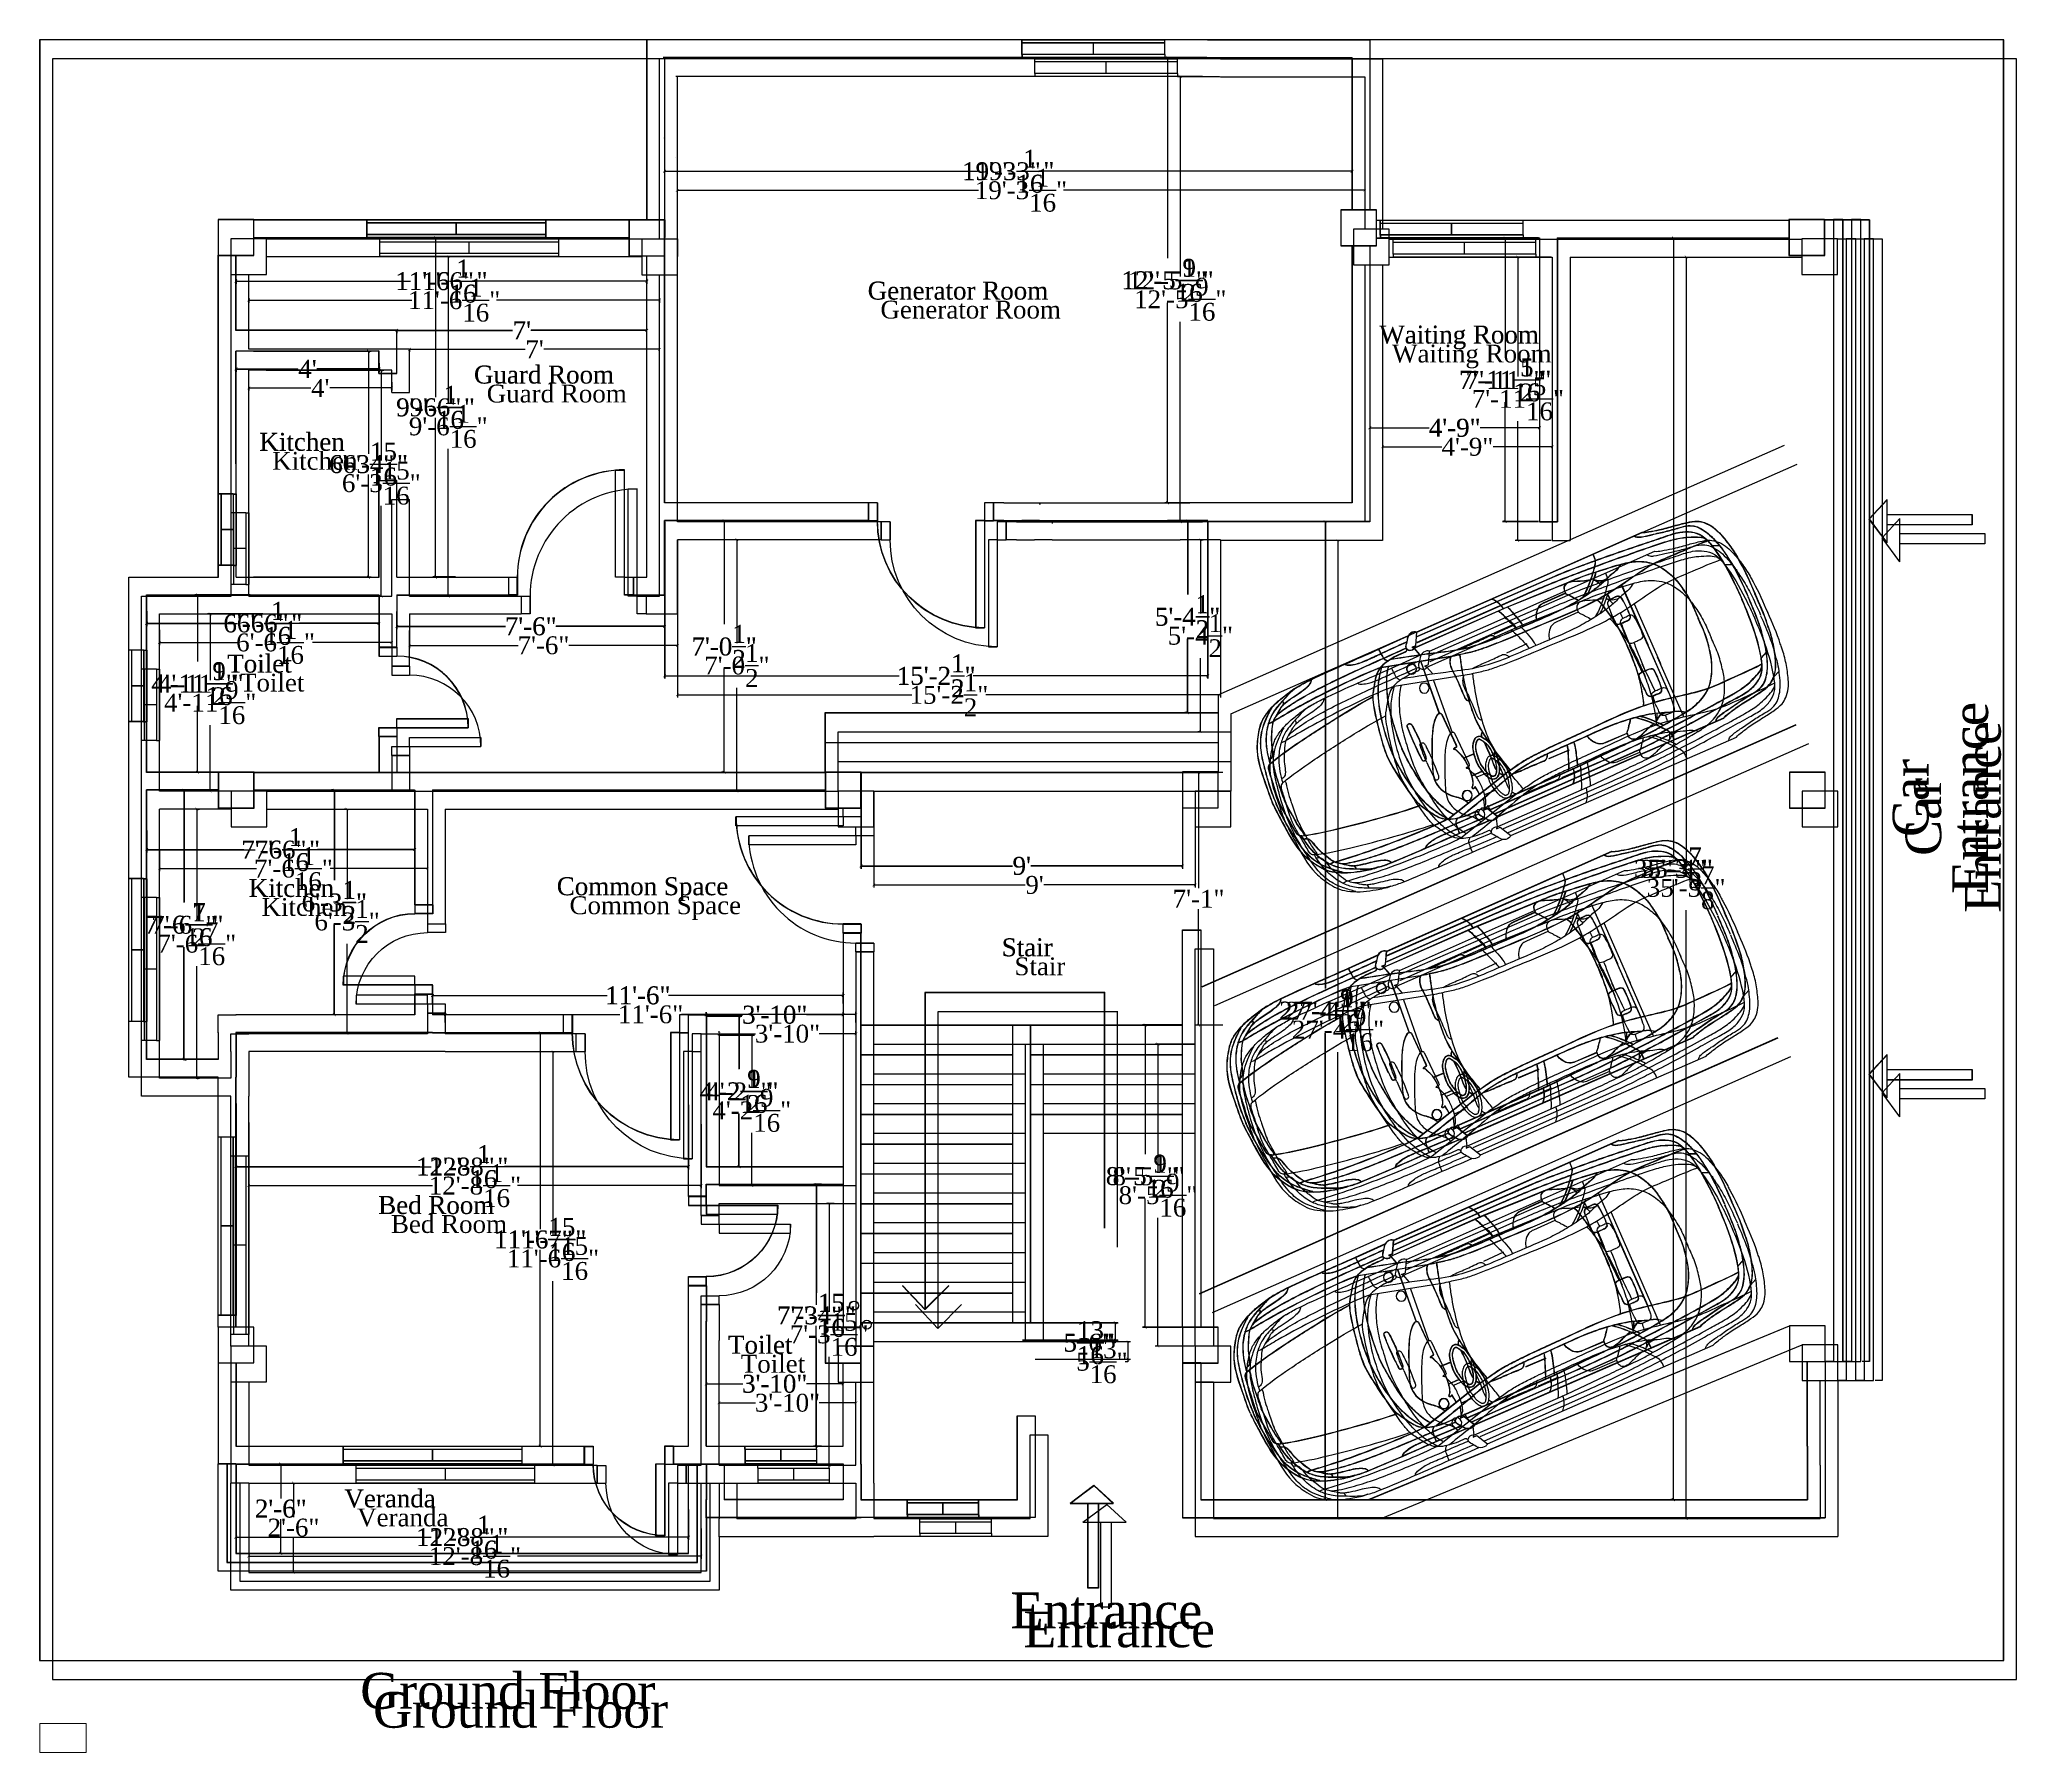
# Paper-space layout 'Layout1' of a CAD drawing. Header units: inches. Extents: x -1715 to 665, y 0 to 576.
# Drawn here: x 0 to 665, y 0 to 576 of the extents above; entities outside this region: 3.
import ezdxf

# ---------------------------------------------------------------- set-up
doc = ezdxf.new("R2010")
doc.units = ezdxf.units.IN
doc.header["$MEASUREMENT"] = 0
for name, color, linetype in [('Boundary', 18, 'Continuous'), ('cad-block.com', 7, 'Continuous'), ('Car Parking', 130, 'Continuous'), ('Dimension', 8, 'Continuous'), ('GF_DOOR', 20, 'Continuous'), ('GF_Text', 253, 'Continuous'), ('GF_WIND', 20, 'Continuous'), ('PILLAR', 152, 'Continuous'), ('Ramp', 252, 'Continuous'), ('Veranda', 140, 'Continuous')]:
    doc.layers.add(name, color=color, linetype=linetype)
doc.styles.get("Standard").update_dxf_attribs({"font": 'times.ttf', "height": 6})
doc.dimstyles.get("Standard").update_dxf_attribs({"dimscale": 5, "dimtxt": 0.18, "dimasz": 0.18, "dimexe": 0.18, "dimexo": 0.0625, "dimgap": 0.09, "dimtad": 0, "dimtih": 1, "dimtoh": 1, "dimdec": 4, "dimzin": 0, "dimdsep": 46, "dimlunit": 4, "dimtxsty": 'Standard', "dimblk": 'ARCHTICK', "dimcen": 0.09, "dimadec": 0, "dimazin": 0, "dimtfac": 1, "dimtdec": 4, "dimtofl": 0, "dimtmove": 0, "dimatfit": 3, "dimfxl": 1, "dimtolj": 1, "dimtzin": 0, "dimarcsym": 0})

# ---------------------------------------------------------------- blocks, each defined once
blk = doc.blocks.new('GF_DOOR6')
at = {"layer": 'GF_WIND'}
for p, q in [((-2086.3, 2670.47), (-2026.3, 2670.47)), ((-2086.3, 2664.47), (-2086.3, 2670.47)), ((-2086.3, 2669.47), (-2026.3, 2669.47)), ((-2026.3, 2665.47), (-2086.3, 2665.47)), ((-2026.3, 2664.47), (-2086.3, 2664.47)), ((-2056.3, 2669.47), (-2056.3, 2665.47)), ((-2026.3, 2670.47), (-2026.3, 2664.47))]:
    blk.add_line(p, q, dxfattribs=at)
blk = doc.blocks.new('kitchen_window')
at = {"layer": 'GF_WIND'}
for p, q in [((-2091, 2588), (-2091, 2636)), ((-2090, 2636), (-2091, 2636)), ((-2090, 2588), (-2090, 2636)), ((-2086, 2636), (-2090, 2636)), ((-2086, 2636), (-2086, 2588)), ((-2086, 2636), (-2085, 2636)), ((-2085, 2636), (-2085, 2588)), ((-2086, 2612), (-2090, 2612)), ((-2090, 2588), (-2091, 2588)), ((-2086, 2588), (-2090, 2588)), ((-2086, 2588), (-2085, 2588))]:
    blk.add_line(p, q, dxfattribs=at)
blk = doc.blocks.new('Toilet_window')
at = {"layer": 'GF_WIND'}
for p, q in [((-2114.5, 2652), (-2114.5, 2676)), ((-2113.5, 2676), (-2114.5, 2676)), ((-2113.5, 2652), (-2113.5, 2676)), ((-2109.5, 2676), (-2113.5, 2676)), ((-2109.5, 2676), (-2109.5, 2652)), ((-2109.5, 2676), (-2108.5, 2676)), ((-2108.5, 2676), (-2108.5, 2652)), ((-2109.5, 2664), (-2113.5, 2664)), ((-2113.5, 2652), (-2114.5, 2652)), ((-2109.5, 2652), (-2113.5, 2652)), ((-2109.5, 2652), (-2108.5, 2652))]:
    blk.add_line(p, q, dxfattribs=at)
blk = doc.blocks.new('door_kit_toi')
at = {"layer": 'GF_DOOR'}
for p, q in [((-1236, 2648.5), (-1236, 2672.5)), ((-1236, 2672.5), (-1233, 2672.5)), ((-1233, 2648.5), (-1233, 2672.5)), ((-1260, 2648.5), (-1260, 2642.5)), ((-1260, 2648.5), (-1257, 2648.5)), ((-1257, 2642.5), (-1257, 2648.5)), ((-1233, 2648.5), (-1236, 2648.5)), ((-1233, 2642.5), (-1233, 2648.5)), ((-1233, 2648.5), (-1230, 2648.5)), ((-1230, 2648.5), (-1230, 2642.5)), ((-1260, 2642.5), (-1257, 2642.5)), ((-1230, 2642.5), (-1233, 2642.5))]:
    blk.add_line(p, q, dxfattribs=at)
blk.add_arc((-1233, 2648.5), 24, 90, 180, dxfattribs=at)
blk = doc.blocks.new('GF_DOOR_6')
at = {"layer": 'GF_DOOR'}
for p, q in [((-1358.5, 2842.5), (-1358.5, 2848.5)), ((-1358.5, 2848.5), (-1355.5, 2848.5)), ((-1355.5, 2848.5), (-1355.5, 2842.5)), ((-1319.5, 2848.5), (-1319.5, 2842.5)), ((-1319.5, 2842.5), (-1319.5, 2848.5)), ((-1319.5, 2848.5), (-1316.5, 2848.5)), ((-1316.5, 2842.5), (-1316.5, 2848.5)), ((-1355.5, 2842.5), (-1358.5, 2842.5)), ((-1355.5, 2842.5), (-1355.5, 2806.5)), ((-1355.5, 2842.5), (-1352.5, 2842.5)), ((-1352.5, 2842.5), (-1352.5, 2806.5)), ((-1316.5, 2842.5), (-1319.5, 2842.5)), ((-1352.5, 2806.5), (-1355.5, 2806.5))]:
    blk.add_line(p, q, dxfattribs=at)
blk.add_arc((-1355.5, 2842.5), 36, 270, 0, dxfattribs=at)
blk = doc.blocks.new('_ArchTick')
at = {"color": 0, "linetype": 'ByBlock', "const_width": 0.15}
blk.add_lwpolyline([(-0.5, -0.5), (0.5, 0.5)], dxfattribs=at)
blk = doc.blocks.new('*D103')
at = {"layer": 'Defpoints', "color": 0}
for p in [(140.33, 509.29), (133.33, 395.2), (140.33, 395.2)]:
    blk.add_point(p, dxfattribs=at)
at = {"layer": 'Dimension', "color": 0, "lineweight": -2}
for p, q in [((140.01, 509.29), (132.43, 509.29)), ((133.33, 509.29), (133.33, 459.79)), ((133.33, 395.2), (133.33, 444.69)), ((140.01, 395.2), (132.43, 395.2))]:
    blk.add_line(p, q, dxfattribs=at)
at = {"layer": 'Dimension', "color": 0, "lineweight": -2, "xscale": 0.8999999999999999, "yscale": 0.8999999999999999, "zscale": 0.8999999999999999}
for p, rotation in [((133.33, 509.29), 90), ((133.33, 395.2), 270)]:
    blk.add_blockref('_ArchTick', p, dxfattribs=dict(at, rotation=rotation))
at = {"layer": 'Dimension', "color": 0, "insert": (133.33, 452.24), "char_height": 6, "attachment_point": 5}
blk.add_mtext('\\A1;9\'-6{\\H1.000000x;\\S1/16;}"', dxfattribs=at)
blk = doc.blocks.new('*D104')
at = {"layer": 'Defpoints', "color": 0}
for p in [(66.29, 495.65), (204.33, 495.65), (204.33, 494.65)]:
    blk.add_point(p, dxfattribs=at)
at = {"layer": 'Dimension', "color": 0, "lineweight": -2}
for p, q in [((66.29, 495.33), (66.29, 493.75)), ((66.29, 494.65), (121.05, 494.65)), ((204.33, 494.65), (149.57, 494.65)), ((204.33, 495.33), (204.33, 493.75))]:
    blk.add_line(p, q, dxfattribs=at)
at = {"layer": 'Dimension', "color": 0, "lineweight": -2, "xscale": 0.8999999999999999, "yscale": 0.8999999999999999, "zscale": 0.8999999999999999, "rotation": 180}
blk.add_blockref('_ArchTick', (66.29, 494.65), dxfattribs=at)
at = {"layer": 'Dimension', "color": 0, "lineweight": -2, "xscale": 0.8999999999999999, "yscale": 0.8999999999999999, "zscale": 0.8999999999999999}
blk.add_blockref('_ArchTick', (204.33, 494.65), dxfattribs=at)
at = {"layer": 'Dimension', "color": 0, "insert": (135.31, 494.65), "char_height": 6, "attachment_point": 5}
blk.add_mtext('\\A1;11\'-6{\\H1.000000x;\\S1/16;}"', dxfattribs=at)
blk = doc.blocks.new('*D105')
at = {"layer": 'Defpoints', "color": 0}
for p in [(120.33, 478.15), (204.33, 478.15), (204.33, 478.15)]:
    blk.add_point(p, dxfattribs=at)
at = {"layer": 'Dimension', "color": 0, "lineweight": -2}
for p, q in [((204.33, 478.46), (204.33, 479.05)), ((120.33, 478.15), (159.22, 478.15)), ((120.33, 477.84), (120.33, 477.25)), ((204.33, 478.15), (165.44, 478.15))]:
    blk.add_line(p, q, dxfattribs=at)
at = {"layer": 'Dimension', "color": 0, "lineweight": -2, "xscale": 0.8999999999999999, "yscale": 0.8999999999999999, "zscale": 0.8999999999999999, "rotation": 180}
blk.add_blockref('_ArchTick', (120.33, 478.15), dxfattribs=at)
at = {"layer": 'Dimension', "color": 0, "lineweight": -2, "xscale": 0.8999999999999999, "yscale": 0.8999999999999999, "zscale": 0.8999999999999999}
blk.add_blockref('_ArchTick', (204.33, 478.15), dxfattribs=at)
at = {"layer": 'Dimension', "color": 0, "insert": (162.33, 478.15), "char_height": 6, "attachment_point": 5}
blk.add_mtext("\\A1;7'", dxfattribs=at)
blk = doc.blocks.new('*D106')
at = {"layer": 'Defpoints', "color": 0}
for p in [(66.3, 465.65), (114.33, 467.4), (114.33, 465.15)]:
    blk.add_point(p, dxfattribs=at)
at = {"layer": 'Dimension', "color": 0, "lineweight": -2}
for p, q in [((66.3, 465.34), (66.3, 464.25)), ((66.3, 465.15), (87.11, 465.15)), ((114.33, 465.15), (93.52, 465.15)), ((114.33, 467.09), (114.33, 464.25))]:
    blk.add_line(p, q, dxfattribs=at)
at = {"layer": 'Dimension', "color": 0, "lineweight": -2, "xscale": 0.8999999999999999, "yscale": 0.8999999999999999, "zscale": 0.8999999999999999, "rotation": 180}
blk.add_blockref('_ArchTick', (66.3, 465.15), dxfattribs=at)
at = {"layer": 'Dimension', "color": 0, "lineweight": -2, "xscale": 0.8999999999999999, "yscale": 0.8999999999999999, "zscale": 0.8999999999999999}
blk.add_blockref('_ArchTick', (114.33, 465.15), dxfattribs=at)
at = {"layer": 'Dimension', "color": 0, "insert": (90.31, 465.15), "char_height": 6, "attachment_point": 5}
blk.add_mtext("\\A1;4'", dxfattribs=at)
blk = doc.blocks.new('*D107')
at = {"layer": 'Defpoints', "color": 0}
for p in [(71.83, 471.13), (71.83, 395.2), (110.83, 395.2)]:
    blk.add_point(p, dxfattribs=at)
at = {"layer": 'Dimension', "color": 0, "lineweight": -2}
for p, q in [((72.14, 471.13), (111.73, 471.13)), ((110.83, 471.13), (110.83, 440.76)), ((110.83, 395.2), (110.83, 425.57)), ((72.14, 395.2), (111.73, 395.2))]:
    blk.add_line(p, q, dxfattribs=at)
at = {"layer": 'Dimension', "color": 0, "lineweight": -2, "xscale": 0.8999999999999999, "yscale": 0.8999999999999999, "zscale": 0.8999999999999999}
for p, rotation in [((110.83, 471.13), 90), ((110.83, 395.2), 270)]:
    blk.add_blockref('_ArchTick', p, dxfattribs=dict(at, rotation=rotation))
at = {"layer": 'Dimension', "color": 0, "insert": (110.83, 433.17), "char_height": 6, "attachment_point": 5}
blk.add_mtext('\\A1;6\'-3{\\H1.000000x;\\S15/16;}"', dxfattribs=at)
blk = doc.blocks.new('*D108')
at = {"layer": 'Defpoints', "color": 0}
for p in [(71.33, 389.2), (53.33, 329.65), (71.33, 329.65)]:
    blk.add_point(p, dxfattribs=at)
at = {"layer": 'Dimension', "color": 0, "lineweight": -2}
for p, q in [((71.01, 389.2), (52.43, 389.2)), ((53.33, 389.2), (53.33, 366.97)), ((53.33, 329.65), (53.33, 351.87)), ((71.01, 329.65), (52.43, 329.65))]:
    blk.add_line(p, q, dxfattribs=at)
at = {"layer": 'Dimension', "color": 0, "lineweight": -2, "xscale": 0.8999999999999999, "yscale": 0.8999999999999999, "zscale": 0.8999999999999999}
for p, rotation in [((53.33, 389.2), 90), ((53.33, 329.65), 270)]:
    blk.add_blockref('_ArchTick', p, dxfattribs=dict(at, rotation=rotation))
at = {"layer": 'Dimension', "color": 0, "insert": (53.33, 359.42), "char_height": 6, "attachment_point": 5}
blk.add_mtext('\\A1;4\'-11{\\H1.000000x;\\S9/16;}"', dxfattribs=at)
blk = doc.blocks.new('*D109')
at = {"layer": 'Defpoints', "color": 0}
for p in [(36.26, 384.15), (114.33, 383.65), (114.33, 379.65)]:
    blk.add_point(p, dxfattribs=at)
at = {"layer": 'Dimension', "color": 0, "lineweight": -2}
for p, q in [((36.26, 383.84), (36.26, 378.75)), ((36.26, 379.65), (62.92, 379.65)), ((114.33, 379.65), (87.67, 379.65)), ((114.33, 383.34), (114.33, 378.75))]:
    blk.add_line(p, q, dxfattribs=at)
at = {"layer": 'Dimension', "color": 0, "lineweight": -2, "xscale": 0.8999999999999999, "yscale": 0.8999999999999999, "zscale": 0.8999999999999999, "rotation": 180}
blk.add_blockref('_ArchTick', (36.26, 379.65), dxfattribs=at)
at = {"layer": 'Dimension', "color": 0, "lineweight": -2, "xscale": 0.8999999999999999, "yscale": 0.8999999999999999, "zscale": 0.8999999999999999}
blk.add_blockref('_ArchTick', (114.33, 379.65), dxfattribs=at)
at = {"layer": 'Dimension', "color": 0, "insert": (75.29, 379.65), "char_height": 6, "attachment_point": 5}
blk.add_mtext('\\A1;6\'-6{\\H1.000000x;\\S1/16;}"', dxfattribs=at)
blk = doc.blocks.new('*D110')
at = {"layer": 'Defpoints', "color": 0}
for p in [(230.33, 414.15), (230.33, 329.65), (230.33, 329.65)]:
    blk.add_point(p, dxfattribs=at)
at = {"layer": 'Dimension', "color": 0, "lineweight": -2}
for p, q in [((230.01, 414.15), (229.43, 414.15)), ((230.33, 414.15), (230.33, 379.4)), ((230.33, 329.65), (230.33, 364.4)), ((230.01, 329.65), (229.43, 329.65))]:
    blk.add_line(p, q, dxfattribs=at)
at = {"layer": 'Dimension', "color": 0, "lineweight": -2, "xscale": 0.8999999999999999, "yscale": 0.8999999999999999, "zscale": 0.8999999999999999}
for p, rotation in [((230.33, 414.15), 90), ((230.33, 329.65), 270)]:
    blk.add_blockref('_ArchTick', p, dxfattribs=dict(at, rotation=rotation))
at = {"layer": 'Dimension', "color": 0, "insert": (230.33, 371.9), "char_height": 6, "attachment_point": 5}
blk.add_mtext('\\A1;7\'-0{\\H1.000000x;\\S1/2;}"', dxfattribs=at)
blk = doc.blocks.new('*D111')
at = {"layer": 'Defpoints', "color": 0}
for p in [(386.08, 414.15), (386.08, 349.65), (386.08, 349.65)]:
    blk.add_point(p, dxfattribs=at)
at = {"layer": 'Dimension', "color": 0, "lineweight": -2}
for p, q in [((386.08, 414.15), (386.08, 389.39)), ((386.39, 414.15), (386.98, 414.15)), ((386.08, 349.65), (386.08, 374.41)), ((385.76, 349.65), (385.18, 349.65))]:
    blk.add_line(p, q, dxfattribs=at)
at = {"layer": 'Dimension', "color": 0, "lineweight": -2, "xscale": 0.8999999999999999, "yscale": 0.8999999999999999, "zscale": 0.8999999999999999}
for p, rotation in [((386.08, 414.15), 90), ((386.08, 349.65), 270)]:
    blk.add_blockref('_ArchTick', p, dxfattribs=dict(at, rotation=rotation))
at = {"layer": 'Dimension', "color": 0, "insert": (386.08, 381.9), "char_height": 6, "attachment_point": 5}
blk.add_mtext('\\A1;5\'-4{\\H1.000000x;\\S1/2;}"', dxfattribs=at)
blk = doc.blocks.new('*D112')
at = {"layer": 'Defpoints', "color": 0}
for p in [(120.33, 389.2), (210.33, 389.2), (210.33, 378.65)]:
    blk.add_point(p, dxfattribs=at)
at = {"layer": 'Dimension', "color": 0, "lineweight": -2}
for p, q in [((120.33, 388.89), (120.33, 377.75)), ((210.33, 388.89), (210.33, 377.75)), ((120.33, 378.65), (156.82, 378.65)), ((210.33, 378.65), (173.83, 378.65))]:
    blk.add_line(p, q, dxfattribs=at)
at = {"layer": 'Dimension', "color": 0, "lineweight": -2, "xscale": 0.8999999999999999, "yscale": 0.8999999999999999, "zscale": 0.8999999999999999, "rotation": 180}
blk.add_blockref('_ArchTick', (120.33, 378.65), dxfattribs=at)
at = {"layer": 'Dimension', "color": 0, "lineweight": -2, "xscale": 0.8999999999999999, "yscale": 0.8999999999999999, "zscale": 0.8999999999999999}
blk.add_blockref('_ArchTick', (210.33, 378.65), dxfattribs=at)
at = {"layer": 'Dimension', "color": 0, "insert": (165.33, 378.65), "char_height": 6, "attachment_point": 5}
blk.add_mtext('\\A1;7\'-6"', dxfattribs=at)
blk = doc.blocks.new('*D113')
at = {"layer": 'Defpoints', "color": 0}
for p in [(210.33, 414.15), (392.83, 414.15), (392.83, 362.03)]:
    blk.add_point(p, dxfattribs=at)
at = {"layer": 'Dimension', "color": 0, "lineweight": -2}
for p, q in [((210.33, 413.84), (210.33, 361.13)), ((392.83, 413.84), (392.83, 361.13)), ((210.33, 362.03), (289.12, 362.03)), ((392.83, 362.03), (314.03, 362.03))]:
    blk.add_line(p, q, dxfattribs=at)
at = {"layer": 'Dimension', "color": 0, "lineweight": -2, "xscale": 0.8999999999999999, "yscale": 0.8999999999999999, "zscale": 0.8999999999999999, "rotation": 180}
blk.add_blockref('_ArchTick', (210.33, 362.03), dxfattribs=at)
at = {"layer": 'Dimension', "color": 0, "lineweight": -2, "xscale": 0.8999999999999999, "yscale": 0.8999999999999999, "zscale": 0.8999999999999999}
blk.add_blockref('_ArchTick', (392.83, 362.03), dxfattribs=at)
at = {"layer": 'Dimension', "color": 0, "insert": (301.58, 362.03), "char_height": 6, "attachment_point": 5}
blk.add_mtext('\\A1;15\'-2{\\H1.000000x;\\S1/2;}"', dxfattribs=at)
blk = doc.blocks.new('*D114')
at = {"layer": 'Defpoints', "color": 0}
for p in [(276.33, 329.65), (384.34, 329.7), (384.34, 298.15)]:
    blk.add_point(p, dxfattribs=at)
at = {"layer": 'Dimension', "color": 0, "lineweight": -2}
for p, q in [((276.33, 329.34), (276.33, 297.25)), ((384.34, 329.38), (384.34, 297.25)), ((276.33, 298.15), (327.24, 298.15)), ((384.34, 298.15), (333.43, 298.15))]:
    blk.add_line(p, q, dxfattribs=at)
at = {"layer": 'Dimension', "color": 0, "lineweight": -2, "xscale": 0.8999999999999999, "yscale": 0.8999999999999999, "zscale": 0.8999999999999999, "rotation": 180}
blk.add_blockref('_ArchTick', (276.33, 298.15), dxfattribs=at)
at = {"layer": 'Dimension', "color": 0, "lineweight": -2, "xscale": 0.8999999999999999, "yscale": 0.8999999999999999, "zscale": 0.8999999999999999}
blk.add_blockref('_ArchTick', (384.34, 298.15), dxfattribs=at)
at = {"layer": 'Dimension', "color": 0, "insert": (330.33, 298.15), "char_height": 6, "attachment_point": 5}
blk.add_mtext("\\A1;9'", dxfattribs=at)
blk = doc.blocks.new('*D116')
at = {"layer": 'Defpoints', "color": 0}
for p in [(48.29, 323.65), (48.29, 233.2), (48.83, 233.2)]:
    blk.add_point(p, dxfattribs=at)
at = {"layer": 'Dimension', "color": 0, "lineweight": -2}
for p, q in [((48.61, 323.65), (49.73, 323.65)), ((48.83, 323.65), (48.83, 285.97)), ((48.83, 233.2), (48.83, 270.87)), ((48.61, 233.2), (49.73, 233.2))]:
    blk.add_line(p, q, dxfattribs=at)
at = {"layer": 'Dimension', "color": 0, "lineweight": -2, "xscale": 0.8999999999999999, "yscale": 0.8999999999999999, "zscale": 0.8999999999999999}
for p, rotation in [((48.83, 323.65), 90), ((48.83, 233.2), 270)]:
    blk.add_blockref('_ArchTick', p, dxfattribs=dict(at, rotation=rotation))
at = {"layer": 'Dimension', "color": 0, "insert": (48.83, 278.42), "char_height": 6, "attachment_point": 5}
blk.add_mtext('\\A1;7\'-6{\\H1.000000x;\\S7/16;}"', dxfattribs=at)
blk = doc.blocks.new('*D117')
at = {"layer": 'Defpoints', "color": 0}
for p in [(99.33, 323.65), (99.33, 248.15), (99.33, 248.15)]:
    blk.add_point(p, dxfattribs=at)
at = {"layer": 'Dimension', "color": 0, "lineweight": -2}
for p, q in [((99.01, 323.65), (98.43, 323.65)), ((99.33, 323.65), (99.33, 293.39)), ((99.33, 248.15), (99.33, 278.41)), ((99.01, 248.15), (98.43, 248.15))]:
    blk.add_line(p, q, dxfattribs=at)
at = {"layer": 'Dimension', "color": 0, "lineweight": -2, "xscale": 0.8999999999999999, "yscale": 0.8999999999999999, "zscale": 0.8999999999999999}
for p, rotation in [((99.33, 323.65), 90), ((99.33, 248.15), 270)]:
    blk.add_blockref('_ArchTick', p, dxfattribs=dict(at, rotation=rotation))
at = {"layer": 'Dimension', "color": 0, "insert": (99.33, 285.9), "char_height": 6, "attachment_point": 5}
blk.add_mtext('\\A1;6\'-3{\\H1.000000x;\\S1/2;}"', dxfattribs=at)
blk = doc.blocks.new('*D118')
at = {"layer": 'Defpoints', "color": 0}
for p in [(36.26, 310.4), (126.33, 310.4), (36.26, 303.65)]:
    blk.add_point(p, dxfattribs=at)
at = {"layer": 'Dimension', "color": 0, "lineweight": -2}
for p, q in [((36.26, 310.09), (36.26, 302.75)), ((126.33, 310.09), (126.33, 302.75)), ((36.26, 303.65), (68.89, 303.65)), ((126.33, 303.65), (93.7, 303.65))]:
    blk.add_line(p, q, dxfattribs=at)
at = {"layer": 'Dimension', "color": 0, "lineweight": -2, "xscale": 0.8999999999999999, "yscale": 0.8999999999999999, "zscale": 0.8999999999999999, "rotation": 180}
blk.add_blockref('_ArchTick', (36.26, 303.65), dxfattribs=at)
at = {"layer": 'Dimension', "color": 0, "lineweight": -2, "xscale": 0.8999999999999999, "yscale": 0.8999999999999999, "zscale": 0.8999999999999999}
blk.add_blockref('_ArchTick', (126.33, 303.65), dxfattribs=at)
at = {"layer": 'Dimension', "color": 0, "insert": (81.29, 303.65), "char_height": 6, "attachment_point": 5}
blk.add_mtext('\\A1;7\'-6{\\H1.000000x;\\S1/16;}"', dxfattribs=at)
blk = doc.blocks.new('*D119')
at = {"layer": 'Defpoints', "color": 0}
for p in [(66.26, 218.65), (218.33, 218.15), (218.33, 197.15)]:
    blk.add_point(p, dxfattribs=at)
at = {"layer": 'Dimension', "color": 0, "lineweight": -2}
for p, q in [((66.26, 218.34), (66.26, 196.25)), ((218.33, 217.84), (218.33, 196.25)), ((66.26, 197.15), (128.03, 197.15)), ((218.33, 197.15), (156.56, 197.15))]:
    blk.add_line(p, q, dxfattribs=at)
at = {"layer": 'Dimension', "color": 0, "lineweight": -2, "xscale": 0.8999999999999999, "yscale": 0.8999999999999999, "zscale": 0.8999999999999999, "rotation": 180}
blk.add_blockref('_ArchTick', (66.26, 197.15), dxfattribs=at)
at = {"layer": 'Dimension', "color": 0, "lineweight": -2, "xscale": 0.8999999999999999, "yscale": 0.8999999999999999, "zscale": 0.8999999999999999}
blk.add_blockref('_ArchTick', (218.33, 197.15), dxfattribs=at)
at = {"layer": 'Dimension', "color": 0, "insert": (142.29, 197.15), "char_height": 6, "attachment_point": 5}
blk.add_mtext('\\A1;12\'-8{\\H1.000000x;\\S1/16;}"', dxfattribs=at)
blk = doc.blocks.new('*D120')
at = {"layer": 'Defpoints', "color": 0}
for p in [(166.52, 242.15), (166.52, 103.2), (168.52, 103.2)]:
    blk.add_point(p, dxfattribs=at)
at = {"layer": 'Dimension', "color": 0, "lineweight": -2}
for p, q in [((166.83, 242.15), (169.42, 242.15)), ((168.52, 242.15), (168.52, 180.27)), ((168.52, 103.2), (168.52, 165.08)), ((166.83, 103.2), (169.42, 103.2))]:
    blk.add_line(p, q, dxfattribs=at)
at = {"layer": 'Dimension', "color": 0, "lineweight": -2, "xscale": 0.8999999999999999, "yscale": 0.8999999999999999, "zscale": 0.8999999999999999}
for p, rotation in [((168.52, 242.15), 90), ((168.52, 103.2), 270)]:
    blk.add_blockref('_ArchTick', p, dxfattribs=dict(at, rotation=rotation))
at = {"layer": 'Dimension', "color": 0, "insert": (168.52, 172.67), "char_height": 6, "attachment_point": 5}
blk.add_mtext('\\A1;11\'-6{\\H1.000000x;\\S15/16;}"', dxfattribs=at)
blk = doc.blocks.new('*D121')
at = {"layer": 'Defpoints', "color": 0}
for p in [(270.33, 254.65), (132.33, 251.65), (270.33, 251.65)]:
    blk.add_point(p, dxfattribs=at)
at = {"layer": 'Dimension', "color": 0, "lineweight": -2}
for p, q in [((132.33, 251.96), (132.33, 255.55)), ((132.33, 254.65), (190.96, 254.65)), ((270.33, 254.65), (211.69, 254.65)), ((270.33, 251.96), (270.33, 255.55))]:
    blk.add_line(p, q, dxfattribs=at)
at = {"layer": 'Dimension', "color": 0, "lineweight": -2, "xscale": 0.8999999999999999, "yscale": 0.8999999999999999, "zscale": 0.8999999999999999, "rotation": 180}
blk.add_blockref('_ArchTick', (132.33, 254.65), dxfattribs=at)
at = {"layer": 'Dimension', "color": 0, "lineweight": -2, "xscale": 0.8999999999999999, "yscale": 0.8999999999999999, "zscale": 0.8999999999999999}
blk.add_blockref('_ArchTick', (270.33, 254.65), dxfattribs=at)
at = {"layer": 'Dimension', "color": 0, "insert": (201.33, 254.65), "char_height": 6, "attachment_point": 5}
blk.add_mtext('\\A1;11\'-6"', dxfattribs=at)
blk = doc.blocks.new('*D122')
at = {"layer": 'Defpoints', "color": 0}
for p in [(224.33, 248.15), (270.33, 248.15), (270.33, 248.15)]:
    blk.add_point(p, dxfattribs=at)
at = {"layer": 'Dimension', "color": 0, "lineweight": -2}
for p, q in [((224.33, 248.46), (224.33, 249.05)), ((224.33, 248.15), (236.62, 248.15)), ((270.33, 248.15), (258.03, 248.15)), ((270.33, 248.46), (270.33, 249.05))]:
    blk.add_line(p, q, dxfattribs=at)
at = {"layer": 'Dimension', "color": 0, "lineweight": -2, "xscale": 0.8999999999999999, "yscale": 0.8999999999999999, "zscale": 0.8999999999999999, "rotation": 180}
blk.add_blockref('_ArchTick', (224.33, 248.15), dxfattribs=at)
at = {"layer": 'Dimension', "color": 0, "lineweight": -2, "xscale": 0.8999999999999999, "yscale": 0.8999999999999999, "zscale": 0.8999999999999999}
blk.add_blockref('_ArchTick', (270.33, 248.15), dxfattribs=at)
at = {"layer": 'Dimension', "color": 0, "insert": (247.33, 248.15), "char_height": 6, "attachment_point": 5}
blk.add_mtext('\\A1;3\'-10"', dxfattribs=at)
blk = doc.blocks.new('*D123')
at = {"layer": 'Defpoints', "color": 0}
for p in [(223.88, 247.7), (224.33, 197.15), (235.33, 197.15)]:
    blk.add_point(p, dxfattribs=at)
at = {"layer": 'Dimension', "color": 0, "lineweight": -2}
for p, q in [((224.19, 247.7), (236.23, 247.7)), ((235.33, 247.7), (235.33, 229.97)), ((235.33, 197.15), (235.33, 214.87)), ((224.64, 197.15), (236.23, 197.15))]:
    blk.add_line(p, q, dxfattribs=at)
at = {"layer": 'Dimension', "color": 0, "lineweight": -2, "xscale": 0.8999999999999999, "yscale": 0.8999999999999999, "zscale": 0.8999999999999999}
for p, rotation in [((235.33, 247.7), 90), ((235.33, 197.15), 270)]:
    blk.add_blockref('_ArchTick', p, dxfattribs=dict(at, rotation=rotation))
at = {"layer": 'Dimension', "color": 0, "insert": (235.33, 222.42), "char_height": 6, "attachment_point": 5}
blk.add_mtext('\\A1;4\'-2{\\H1.000000x;\\S9/16;}"', dxfattribs=at)
blk = doc.blocks.new('*D124')
at = {"layer": 'Defpoints', "color": 0}
for p in [(263.33, 191.15), (261.33, 103.2), (263.33, 103.2)]:
    blk.add_point(p, dxfattribs=at)
at = {"layer": 'Dimension', "color": 0, "lineweight": -2}
for p, q in [((263.01, 191.15), (260.43, 191.15)), ((261.33, 191.15), (261.33, 154.77)), ((261.33, 103.2), (261.33, 139.57)), ((263.01, 103.2), (260.43, 103.2))]:
    blk.add_line(p, q, dxfattribs=at)
at = {"layer": 'Dimension', "color": 0, "lineweight": -2, "xscale": 0.8999999999999999, "yscale": 0.8999999999999999, "zscale": 0.8999999999999999}
for p, rotation in [((261.33, 191.15), 90), ((261.33, 103.2), 270)]:
    blk.add_blockref('_ArchTick', p, dxfattribs=dict(at, rotation=rotation))
at = {"layer": 'Dimension', "color": 0, "insert": (261.33, 147.17), "char_height": 6, "attachment_point": 5}
blk.add_mtext('\\A1;7\'-3{\\H1.000000x;\\S15/16;}"', dxfattribs=at)
blk = doc.blocks.new('*D125')
at = {"layer": 'Defpoints', "color": 0}
for p in [(270.33, 124.15), (224.33, 117.17), (270.33, 117.17)]:
    blk.add_point(p, dxfattribs=at)
at = {"layer": 'Dimension', "color": 0, "lineweight": -2}
for p, q in [((224.33, 117.49), (224.33, 125.05)), ((224.33, 124.15), (236.62, 124.15)), ((270.33, 124.15), (258.03, 124.15)), ((270.33, 117.49), (270.33, 125.05))]:
    blk.add_line(p, q, dxfattribs=at)
at = {"layer": 'Dimension', "color": 0, "lineweight": -2, "xscale": 0.8999999999999999, "yscale": 0.8999999999999999, "zscale": 0.8999999999999999, "rotation": 180}
blk.add_blockref('_ArchTick', (224.33, 124.15), dxfattribs=at)
at = {"layer": 'Dimension', "color": 0, "lineweight": -2, "xscale": 0.8999999999999999, "yscale": 0.8999999999999999, "zscale": 0.8999999999999999}
blk.add_blockref('_ArchTick', (270.33, 124.15), dxfattribs=at)
at = {"layer": 'Dimension', "color": 0, "insert": (247.33, 124.15), "char_height": 6, "attachment_point": 5}
blk.add_mtext('\\A1;3\'-10"', dxfattribs=at)
blk = doc.blocks.new('*D126')
at = {"layer": 'Defpoints', "color": 0}
for p in [(66.26, 82.2), (218.33, 82.2), (218.33, 72.65)]:
    blk.add_point(p, dxfattribs=at)
at = {"layer": 'Dimension', "color": 0, "lineweight": -2}
for p, q in [((66.26, 81.88), (66.26, 71.75)), ((218.33, 81.88), (218.33, 71.75)), ((66.26, 72.65), (128.03, 72.65)), ((218.33, 72.65), (156.56, 72.65))]:
    blk.add_line(p, q, dxfattribs=at)
at = {"layer": 'Dimension', "color": 0, "lineweight": -2, "xscale": 0.8999999999999999, "yscale": 0.8999999999999999, "zscale": 0.8999999999999999, "rotation": 180}
blk.add_blockref('_ArchTick', (66.26, 72.65), dxfattribs=at)
at = {"layer": 'Dimension', "color": 0, "lineweight": -2, "xscale": 0.8999999999999999, "yscale": 0.8999999999999999, "zscale": 0.8999999999999999}
blk.add_blockref('_ArchTick', (218.33, 72.65), dxfattribs=at)
at = {"layer": 'Dimension', "color": 0, "insert": (142.29, 72.65), "char_height": 6, "attachment_point": 5}
blk.add_mtext('\\A1;12\'-8{\\H1.000000x;\\S1/16;}"', dxfattribs=at)
blk = doc.blocks.new('*D127')
at = {"layer": 'Defpoints', "color": 0}
for p in [(73.83, 97.2), (81.33, 97.2), (73.83, 67.2)]:
    blk.add_point(p, dxfattribs=at)
at = {"layer": 'Dimension', "color": 0, "lineweight": -2}
for p, q in [((74.14, 97.2), (82.23, 97.2)), ((81.33, 97.2), (81.33, 85.7)), ((81.33, 67.2), (81.33, 78.69)), ((74.14, 67.2), (82.23, 67.2))]:
    blk.add_line(p, q, dxfattribs=at)
at = {"layer": 'Dimension', "color": 0, "lineweight": -2, "xscale": 0.8999999999999999, "yscale": 0.8999999999999999, "zscale": 0.8999999999999999}
for p, rotation in [((81.33, 97.2), 90), ((81.33, 67.2), 270)]:
    blk.add_blockref('_ArchTick', p, dxfattribs=dict(at, rotation=rotation))
at = {"layer": 'Dimension', "color": 0, "insert": (81.33, 82.2), "char_height": 6, "attachment_point": 5}
blk.add_mtext('\\A1;2\'-6"', dxfattribs=at)
blk = doc.blocks.new('*D128')
at = {"layer": 'Defpoints', "color": 0}
for p in [(328.83, 144.71), (330.25, 138.87), (361.75, 138.87)]:
    blk.add_point(p, dxfattribs=at)
at = {"layer": 'Dimension', "color": 0, "lineweight": -2}
for p, q in [((329.14, 144.71), (362.65, 144.71)), ((361.75, 144.71), (361.75, 138.87)), ((330.56, 138.87), (362.65, 138.87)), ((361.75, 137.97), (360.85, 137.97)), ((361.75, 138.87), (361.75, 137.97))]:
    blk.add_line(p, q, dxfattribs=at)
at = {"layer": 'Dimension', "color": 0, "lineweight": -2, "xscale": 0.8999999999999999, "yscale": 0.8999999999999999, "zscale": 0.8999999999999999}
for p, rotation in [((361.75, 144.71), 90), ((361.75, 138.87), 270)]:
    blk.add_blockref('_ArchTick', p, dxfattribs=dict(at, rotation=rotation))
at = {"layer": 'Dimension', "color": 0, "insert": (352.99, 137.97), "char_height": 6, "attachment_point": 5}
blk.add_mtext('\\A1;5{\\H1.000000x;\\S13/16;}"', dxfattribs=at)
blk = doc.blocks.new('*D129')
at = {"layer": 'Defpoints', "color": 0}
for p in [(384.33, 244.71), (371.83, 143.15), (384.33, 143.15)]:
    blk.add_point(p, dxfattribs=at)
at = {"layer": 'Dimension', "color": 0, "lineweight": -2}
for p, q in [((384.01, 244.71), (370.93, 244.71)), ((371.83, 244.71), (371.83, 201.53)), ((371.83, 143.15), (371.83, 186.33)), ((384.01, 143.15), (370.93, 143.15))]:
    blk.add_line(p, q, dxfattribs=at)
at = {"layer": 'Dimension', "color": 0, "lineweight": -2, "xscale": 0.8999999999999999, "yscale": 0.8999999999999999, "zscale": 0.8999999999999999}
for p, rotation in [((371.83, 244.71), 90), ((371.83, 143.15), 270)]:
    blk.add_blockref('_ArchTick', p, dxfattribs=dict(at, rotation=rotation))
at = {"layer": 'Dimension', "color": 0, "insert": (371.83, 193.93), "char_height": 6, "attachment_point": 5}
blk.add_mtext('\\A1;8\'-5{\\H1.000000x;\\S9/16;}"', dxfattribs=at)
blk = doc.blocks.new('A$C242571DA')
for p, q in [((1660, 1632), (1714, 1733)), ((1700, 1699), (2985, 1696)), ((1714, 1733), (3817, 1740)), ((1317, 1580), (1910, 1425)), ((1638, 1619), (1625, 1632)), ((1625, 1632), (1660, 1632)), ((1638, 1619), (2503, 1619)), ((1660, 1548), (1638, 1619)), ((1682, 1652), (2695, 1655)), ((2503, 1619), (2862, 1608)), ((3007, 1527), (2808, 1525)), ((1644, 1489), (1610, 1020)), ((2312, 1454), (2501, 1457)), ((3475, 1401), (3475, 843)), ((4315, 1398), (4377, 1370)), ((1626, 1007), (1633, 720)), ((3475, 346), (3475, 904)), ((1740, 585), (1649, 587)), ((1746, 421), (1649, 421)), ((4315, 349), (4377, 376)), ((1317, 167), (1910, 322)), ((1660, 199), (1638, 128)), ((2312, 292), (2501, 290)), ((3007, 220), (2808, 222)), ((1638, 128), (1625, 115)), ((1625, 115), (1660, 115)), ((1638, 128), (2503, 128)), ((1660, 115), (1714, 14)), ((1682, 95), (2695, 91)), ((1700, 47), (2985, 51)), ((1714, 14), (3817, 7)), ((2503, 128), (2862, 139))]:
    blk.add_line(p, q)
for centre in [(1546, 1463), (1546, 284)]:
    blk.add_ellipse(centre, major_axis=(0, 42.9), ratio=0.983266, start_param=4.712389, end_param=10.995574)
for points, knots in [([(0, 873), (0, 928), (16, 1089), (26, 1310), (121, 1476), (189, 1569), (273, 1623), (370, 1666), (483, 1695), (561, 1715), (605, 1716)], [0, 0, 0, 0, 0.16039, 0.479033, 0.632967, 0.722015, 0.817474, 0.927562, 1.03733, 1.167094, 1.167094, 1.167094, 1.167094]), ([(605, 1716), (546, 1714), (449, 1665), (321, 1611), (225, 1521), (147, 1391), (122, 1275), (114, 1209)], [0, 0, 0, 0, 0.1772572, 0.3124951, 0.4151678, 0.5597243, 0.7575412, 0.7575412, 0.7575412, 0.7575412]), ([(723, 1727), (721, 1715), (694, 1690), (643, 1672), (574, 1655), (508, 1647), (455, 1635), (429, 1627), (417, 1624)], [0, 0, 0, 0, 0.034703, 0.0959761, 0.1659336, 0.2471559, 0.2929944, 0.3295918, 0.3295918, 0.3295918, 0.3295918]), ([(605, 1716), (642, 1723), (789, 1729), (1039, 1732), (1344, 1730), (1542, 1733), (1634, 1734)], [0, 0, 0, 0, 0.114897, 0.437061, 0.754269, 1.029686, 1.029686, 1.029686, 1.029686]), ([(1044, 1729), (1049, 1718), (1081, 1704), (1139, 1688), (1238, 1686), (1395, 1691), (1522, 1692), (1601, 1693)], [0, 0, 0, 0, 0.0364992, 0.0923739, 0.1867837, 0.3273982, 0.5667068, 0.5667068, 0.5667068, 0.5667068]), ([(1357, 1732), (1357, 1713), (1360, 1679), (1364, 1630), (1383, 1614), (1391, 1607)], [0, 0, 0, 0, 1.462159, 2.651105, 3.386321, 3.386321, 3.386321, 3.386321]), ([(1714, 1733), (1708, 1738), (1683, 1753), (1629, 1741), (1606, 1691), (1562, 1652), (1594, 1610), (1628, 1608), (1638, 1619)], [0, 0, 0, 0, 0.024864, 0.0846267, 0.1362471, 0.1900683, 0.2245199, 0.2681841, 0.2681841, 0.2681841, 0.2681841]), ([(2415, 1735), (2425, 1723), (2447, 1699), (2461, 1658), (2468, 1629), (2468, 1616)], [1.808086, 1.808086, 1.808086, 1.808086, 2.918874, 4.131288, 5.10151, 5.10151, 5.10151, 5.10151]), ([(2985, 1696), (3051, 1696), (3172, 1691), (3367, 1678), (3575, 1664), (3788, 1644), (3968, 1628), (4104, 1617), (4204, 1578), (4272, 1519), (4301, 1452), (4342, 1305), (4362, 1111), (4367, 937), (4367, 873)], [0, 0, 0, 0, 0.198873, 0.363323, 0.587433, 0.823543, 1.004622, 1.129816, 1.230113, 1.320655, 1.388577, 1.443334, 1.771447, 1.958652, 1.958652, 1.958652, 1.958652]), ([(3357, 1739), (3355, 1719), (3361, 1678), (3324, 1632), (3255, 1544), (3187, 1476), (3125, 1432)], [0, 0, 0, 0, 0.0597371, 0.1139981, 0.1672498, 0.3938869, 0.3938869, 0.3938869, 0.3938869]), ([(3745, 1737), (3749, 1730), (3764, 1717), (3811, 1699), (3895, 1687), (4003, 1663), (4108, 1649), (4196, 1638), (4259, 1603), (4302, 1550), (4340, 1484), (4365, 1408), (4390, 1324), (4398, 1267), (4402, 1235)], [0, 0, 0, 0, 0.0219205, 0.0572122, 0.1522539, 0.2718866, 0.3894011, 0.4710097, 0.5346344, 0.5986698, 0.6733118, 0.758696, 0.8351341, 0.9293726, 0.9293726, 0.9293726, 0.9293726]), ([(3817, 1740), (3833, 1730), (3883, 1718), (3973, 1695), (4085, 1680), (4194, 1663), (4281, 1644), (4344, 1598), (4390, 1540), (4427, 1449), (4458, 1337), (4476, 1233), (4478, 1175), (4479, 1162)], [0, 0, 0, 0, 0.056668, 0.14946, 0.28161, 0.392935, 0.481686, 0.542967, 0.622845, 0.69797, 0.833643, 0.965665, 1.00577, 1.00577, 1.00577, 1.00577]), ([(311, 1637), (282, 1614), (230, 1570), (149, 1486), (85, 1361), (60, 1219), (33, 1054), (25, 945), (25, 873)], [0, 0, 0, 0, 0.1095129, 0.2035347, 0.3452507, 0.5161382, 0.6275464, 0.8383798, 0.8383798, 0.8383798, 0.8383798]), ([(427, 1657), (429, 1647), (427, 1625), (400, 1617), (368, 1594), (328, 1565), (272, 1524), (237, 1452), (196, 1377), (184, 1315), (170, 1280), (157, 1254), (133, 1244), (119, 1243)], [0, 0, 0, 0, 0.0304541, 0.0502818, 0.0786089, 0.1479133, 0.1986294, 0.2831705, 0.3780326, 0.4523267, 0.4667809, 0.4902599, 0.5347198, 0.5347198, 0.5347198, 0.5347198]), ([(1317, 1580), (1228, 1586), (1036, 1585), (741, 1573), (486, 1553), (333, 1534), (283, 1528)], [0, 0, 0, 0, 0.269375, 0.574535, 0.885339, 1.036319, 1.036319, 1.036319, 1.036319]), ([(324, 1558), (345, 1572), (400, 1585), (516, 1607), (680, 1626), (885, 1636), (1117, 1642), (1346, 1644), (1505, 1645), (1574, 1646)], [0, 0, 0, 0, 0.076148, 0.165903, 0.355672, 0.569871, 0.782325, 1.050047, 1.257936, 1.257936, 1.257936, 1.257936]), ([(1555, 1618), (1528, 1618), (1473, 1620), (1393, 1609), (1318, 1591), (1249, 1545), (1201, 1467), (1143, 1386), (1105, 1240), (1076, 1072), (1056, 932), (1056, 873)], [0, 0, 0, 0, 0.082256, 0.165174, 0.241383, 0.30939, 0.405348, 0.511507, 0.603349, 0.843635, 1.017671, 1.017671, 1.017671, 1.017671]), ([(1317, 1580), (1297, 1556), (1248, 1494), (1178, 1350), (1124, 1137), (1106, 965), (1106, 873)], [0, 0, 0, 0, 0.0947759, 0.2311242, 0.4700259, 0.7400315, 0.7400315, 0.7400315, 0.7400315]), ([(1373, 1563), (1357, 1545), (1322, 1490), (1277, 1386), (1233, 1244), (1211, 1069), (1197, 942), (1197, 873)], [0, 0, 0, 0, 0.0708922, 0.1925846, 0.3348457, 0.5072814, 0.7109928, 0.7109928, 0.7109928, 0.7109928]), ([(3536, 1563), (3520, 1551), (3484, 1526), (3408, 1511), (3323, 1473), (3208, 1445), (3073, 1422), (2867, 1405), (2626, 1413), (2397, 1411), (2201, 1417), (2001, 1438), (1732, 1526), (1528, 1579), (1408, 1611)], [0, 0, 0, 0, 0.05975, 0.126928, 0.230034, 0.336675, 0.482225, 0.641324, 0.954906, 1.203173, 1.330375, 1.542773, 1.802261, 2.175545, 2.175545, 2.175545, 2.175545]), ([(1574, 1646), (1573, 1638), (1574, 1622), (1560, 1619), (1555, 1618)], [0, 0, 0, 0, 0.02274132, 0.03717479, 0.03717479, 0.03717479, 0.03717479]), ([(2424, 1619), (2442, 1590), (2464, 1519), (2495, 1451), (2502, 1411)], [0, 0, 0, 0, 0.1000351, 0.2184418, 0.2184418, 0.2184418, 0.2184418]), ([(2508, 1618), (2521, 1588), (2537, 1527), (2560, 1458), (2563, 1421), (2564, 1411)], [0, 0, 0, 0, 2.528586, 4.711885, 5.408215, 5.408215, 5.408215, 5.408215]), ([(2808, 1525), (2792, 1525), (2752, 1520), (2711, 1473), (2690, 1431), (2691, 1410)], [0, 0, 0, 0, 0.0486628, 0.1144515, 0.1777721, 0.1777721, 0.1777721, 0.1777721]), ([(2695, 1655), (2830, 1655), (3041, 1651), (3351, 1631), (3527, 1623), (3627, 1612)], [0, 0, 0, 0, 0.4042759, 0.6333827, 0.9326252, 0.9326252, 0.9326252, 0.9326252]), ([(2862, 1608), (2921, 1607), (3047, 1601), (3191, 1602), (3357, 1584), (3498, 1571), (3623, 1549), (3664, 1533)], [0, 0, 0, 0, 0.1783018, 0.3787173, 0.431954, 0.6762374, 0.8077184, 0.8077184, 0.8077184, 0.8077184]), ([(3248, 1545), (3227, 1550), (3176, 1562), (3114, 1593), (3053, 1605), (3010, 1579), (3010, 1545), (3010, 1516), (3034, 1500), (3053, 1465), (3079, 1444), (3084, 1424)], [0, 0, 0, 0, 0.0655106, 0.1550445, 0.2094604, 0.2438604, 0.287164, 0.3001388, 0.3275984, 0.3616951, 0.4200969, 0.4200969, 0.4200969, 0.4200969]), ([(3319, 1587), (3303, 1568), (3257, 1517), (3207, 1467), (3171, 1440)], [0, 0, 0, 0, 1.868162, 5.271297, 5.271297, 5.271297, 5.271297]), ([(3275, 1533), (3288, 1528), (3300, 1505), (3308, 1482), (3312, 1473)], [0, 0, 0, 0, 0.983949, 1.771691, 1.771691, 1.771691, 1.771691]), ([(3372, 1495), (3354, 1497), (3316, 1495), (3292, 1526), (3275, 1533)], [0, 0, 0, 0, 0.0535488, 0.1060573, 0.1060573, 0.1060573, 0.1060573]), ([(3627, 1612), (3702, 1609), (3826, 1597), (3991, 1583), (4112, 1562), (4212, 1523), (4290, 1488), (4301, 1448)], [0, 0, 0, 0, 0.2277977, 0.3719478, 0.4996814, 0.5863441, 0.709615, 0.709615, 0.709615, 0.709615]), ([(3664, 1533), (3687, 1526), (3735, 1502), (3817, 1445), (3884, 1343), (3925, 1240), (3937, 1177), (3940, 1158)], [0, 0, 0, 0, 0.0720749, 0.1581284, 0.2958089, 0.4262456, 0.4842292, 0.4842292, 0.4842292, 0.4842292]), ([(114, 1209), (215, 1239), (443, 1285), (788, 1339), (1030, 1371), (1146, 1379)], [0, 0, 0, 0, 0.317374, 0.69576, 1.04714, 1.04714, 1.04714, 1.04714]), ([(1898, 1426), (1889, 1421), (1871, 1397), (1856, 1345), (1868, 1234), (1864, 1132), (1863, 1038), (1877, 1022), (1885, 1016)], [0, 0, 0, 0, 0.842998, 2.122875, 3.997599, 9.174838, 10.012722, 10.751336, 10.751336, 10.751336, 10.751336]), ([(1970, 1407), (1960, 1370), (1927, 1259), (1891, 1078), (1874, 933), (1874, 864)], [0, 0, 0, 0, 0.1139079, 0.3411539, 0.543502, 0.543502, 0.543502, 0.543502]), ([(1910, 1425), (1933, 1419), (1996, 1408), (2094, 1386), (2212, 1377), (2419, 1367), (2705, 1366), (3033, 1354), (3316, 1371), (3559, 1416), (3789, 1462), (4029, 1453), (4196, 1455), (4293, 1448), (4301, 1448)], [0, 0, 0, 0, 0.073325, 0.188896, 0.303039, 0.425821, 0.811242, 1.159737, 1.41058, 1.660623, 1.899627, 2.11145, 2.377727, 2.401703, 2.401703, 2.401703, 2.401703]), ([(1997, 1450), (2040, 1455), (2127, 1452), (2220, 1454), (2287, 1457), (2306, 1434), (2313, 1420), (2316, 1414)], [0, 0, 0, 0, 3.267856, 6.568708, 7.399663, 8.099385, 8.621705, 8.621705, 8.621705, 8.621705]), ([(3232, 1368), (3241, 1356), (3253, 1316), (3272, 1241), (3298, 1128), (3311, 975), (3311, 858), (3312, 794)], [0, 0, 0, 0, 0.0451009, 0.1211996, 0.2308505, 0.385263, 0.5739042, 0.5739042, 0.5739042, 0.5739042]), ([(114, 1209), (103, 1207), (84, 1188), (76, 1122), (68, 1017), (53, 925), (53, 873)], [0, 0, 0, 0, 0.0314754, 0.0702057, 0.1915753, 0.3439346, 0.3439346, 0.3439346, 0.3439346]), ([(136, 1213), (139, 1212), (138, 1193), (133, 1168), (119, 1112), (116, 1059), (109, 975), (102, 920), (102, 873)], [0, 0, 0, 0, 0.0114788, 0.0403472, 0.0875838, 0.1755608, 0.1991501, 0.3369659, 0.3369659, 0.3369659, 0.3369659]), ([(3295, 1175), (3295, 1207), (3300, 1250), (3298, 1304), (3326, 1329), (3364, 1321), (3399, 1329), (3422, 1316), (3431, 1298), (3439, 1234), (3440, 1174), (3435, 1112), (3419, 1102), (3396, 1099), (3363, 1101), (3331, 1097), (3299, 1108), (3297, 1140), (3295, 1161), (3295, 1175)], [0, 0, 0, 0, 0.0969044, 0.1295913, 0.1506192, 0.1985921, 0.2360698, 0.2557908, 0.2719711, 0.2929882, 0.44406, 0.4519132, 0.4720918, 0.4918599, 0.5228758, 0.5707096, 0.5892096, 0.6145759, 0.654681, 0.654681, 0.654681, 0.654681]), ([(4402, 1235), (4412, 1185), (4422, 1066), (4424, 946), (4424, 878)], [0, 0, 0, 0, 0.1502861, 0.3522699, 0.3522699, 0.3522699, 0.3522699]), ([(1311, 873), (1311, 902), (1309, 951), (1315, 1002), (1314, 1039), (1332, 1045), (1346, 1044), (1357, 1029), (1359, 970), (1362, 918), (1363, 873)], [0, 0, 0, 0, 0.0857277, 0.1381048, 0.1641986, 0.1769751, 0.1890325, 0.2028129, 0.2286049, 0.3592554, 0.3592554, 0.3592554, 0.3592554]), ([(1626, 1007), (1623, 1013), (1603, 1029), (1559, 995), (1523, 952), (1480, 878), (1431, 774), (1385, 658), (1344, 551), (1343, 462), (1380, 387), (1428, 330), (1480, 295), (1510, 257), (1525, 233), (1528, 222)], [0, 0, 0, 0, 0.527288, 1.647451, 3.487558, 5.099073, 7.968657, 12.238313, 14.475187, 16.613757, 18.744202, 20.639343, 22.223389, 23.452731, 24.286529, 24.286529, 24.286529, 24.286529]), ([(3339, 1099), (3339, 1095), (3336, 1011), (3333, 926), (3330, 846)], [11.235438, 11.235438, 11.235438, 11.235438, 11.552536, 17.586883, 17.586883, 17.586883, 17.586883]), ([(3940, 1158), (3950, 1111), (3964, 1016), (3960, 921), (3960, 873)], [0, 0, 0, 0, 0.140379, 0.2808468, 0.2808468, 0.2808468, 0.2808468]), ([(0, 873), (0, 819), (16, 658), (26, 437), (121, 270), (189, 178), (273, 124), (370, 80), (483, 52), (561, 32), (605, 31)], [0, 0, 0, 0, 0.16039, 0.479033, 0.632967, 0.722015, 0.817474, 0.927562, 1.03733, 1.167094, 1.167094, 1.167094, 1.167094]), ([(311, 109), (282, 133), (230, 177), (149, 261), (85, 385), (60, 528), (33, 692), (25, 802), (25, 873)], [0, 0, 0, 0, 0.1095129, 0.2035347, 0.3452507, 0.5161382, 0.6275464, 0.8383798, 0.8383798, 0.8383798, 0.8383798]), ([(114, 538), (103, 540), (84, 559), (76, 625), (68, 729), (53, 822), (53, 873)], [0, 0, 0, 0, 0.0314754, 0.0702057, 0.1915753, 0.3439346, 0.3439346, 0.3439346, 0.3439346]), ([(136, 534), (139, 535), (138, 553), (133, 578), (119, 635), (116, 688), (109, 772), (102, 827), (102, 873)], [0, 0, 0, 0, 0.0114788, 0.0403472, 0.0875838, 0.1755608, 0.1991501, 0.3369659, 0.3369659, 0.3369659, 0.3369659]), ([(1555, 129), (1528, 129), (1473, 126), (1393, 138), (1318, 156), (1249, 201), (1201, 280), (1143, 361), (1105, 506), (1076, 674), (1056, 814), (1056, 873)], [0, 0, 0, 0, 0.082256, 0.165174, 0.241383, 0.30939, 0.405348, 0.511507, 0.603349, 0.843635, 1.017671, 1.017671, 1.017671, 1.017671]), ([(1317, 167), (1297, 191), (1248, 252), (1178, 396), (1124, 609), (1106, 782), (1106, 873)], [0, 0, 0, 0, 0.0947759, 0.2311242, 0.4700259, 0.7400315, 0.7400315, 0.7400315, 0.7400315]), ([(1373, 184), (1357, 202), (1322, 257), (1277, 361), (1233, 503), (1211, 677), (1197, 804), (1197, 873)], [0, 0, 0, 0, 0.0708922, 0.1925846, 0.3348457, 0.5072814, 0.7109928, 0.7109928, 0.7109928, 0.7109928]), ([(1311, 873), (1311, 844), (1309, 796), (1315, 745), (1314, 707), (1332, 702), (1346, 703), (1357, 718), (1359, 777), (1362, 829), (1363, 873)], [0, 0, 0, 0, 0.0857277, 0.1381048, 0.1641986, 0.1769751, 0.1890325, 0.2028129, 0.2286049, 0.3592554, 0.3592554, 0.3592554, 0.3592554]), ([(1970, 339), (1960, 377), (1927, 488), (1893, 663), (1874, 802), (1874, 864)], [0, 0, 0, 0, 0.1139079, 0.3411539, 0.5260188, 0.5260188, 0.5260188, 0.5260188]), ([(2985, 51), (3051, 51), (3172, 56), (3367, 69), (3575, 82), (3788, 103), (3968, 119), (4104, 130), (4204, 169), (4272, 227), (4301, 295), (4342, 441), (4362, 636), (4367, 810), (4367, 873)], [0, 0, 0, 0, 0.198873, 0.363323, 0.587433, 0.823543, 1.004622, 1.129816, 1.230113, 1.320655, 1.388577, 1.443334, 1.771447, 1.958652, 1.958652, 1.958652, 1.958652]), ([(3232, 379), (3241, 391), (3253, 431), (3272, 506), (3298, 619), (3311, 772), (3311, 888), (3312, 952)], [0, 0, 0, 0, 0.0451009, 0.1211996, 0.2308505, 0.385263, 0.5739042, 0.5739042, 0.5739042, 0.5739042]), ([(3339, 648), (3339, 652), (3336, 736), (3333, 820), (3330, 901)], [11.235438, 11.235438, 11.235438, 11.235438, 11.552536, 17.586883, 17.586883, 17.586883, 17.586883]), ([(3940, 589), (3950, 636), (3964, 730), (3960, 826), (3960, 873)], [0, 0, 0, 0, 0.140379, 0.2808468, 0.2808468, 0.2808468, 0.2808468]), ([(4402, 512), (4412, 561), (4422, 681), (4424, 800), (4424, 869)], [0, 0, 0, 0, 0.1502861, 0.3522699, 0.3522699, 0.3522699, 0.3522699]), ([(1639, 326), (1635, 324), (1629, 318), (1613, 315), (1612, 324), (1613, 330), (1619, 338), (1629, 346), (1638, 366), (1649, 405), (1656, 473), (1656, 543), (1645, 611), (1623, 651), (1615, 684), (1598, 691), (1604, 697), (1610, 700), (1619, 699), (1626, 701), (1638, 699), (1633, 713), (1633, 720)], [0, 0, 0, 0, 0.0138597, 0.0278304, 0.0329137, 0.0379971, 0.0465756, 0.0592704, 0.0762214, 0.1105991, 0.1789801, 0.2766959, 0.3173629, 0.3800771, 0.4110544, 0.4160421, 0.4210284, 0.4277212, 0.4387433, 0.4448131, 0.4508005, 0.4694463, 0.4694463, 0.4694463, 0.4694463]), ([(1740, 585), (1738, 572), (1750, 644), (1766, 664), (1792, 700), (1821, 710), (1853, 704), (1874, 668), (1905, 623), (1916, 557), (1915, 484), (1906, 418), (1885, 363), (1859, 329), (1831, 318), (1811, 323), (1792, 329), (1778, 350), (1753, 386), (1738, 466), (1729, 497), (1742, 598), (1740, 585)], [0, 0, 0, 0, 0.03969, 0.089634, 0.13125, 0.1542862, 0.1797268, 0.2207266, 0.2680991, 0.3447665, 0.4095645, 0.4843001, 0.541515, 0.5817687, 0.6060665, 0.6262474, 0.6436722, 0.6634686, 0.6988791, 0.7758465, 0.8696394, 0.907731, 0.907731, 0.907731, 0.907731]), ([(1765, 587), (1766, 591), (1766, 595), (1769, 606), (1770, 611), (1773, 627), (1776, 633), (1780, 642), (1782, 645), (1786, 651), (1787, 653), (1793, 660), (1797, 666), (1804, 674), (1807, 676), (1811, 679), (1813, 680), (1817, 682), (1819, 683), (1824, 683), (1828, 683), (1832, 682), (1834, 682), (1836, 680), (1838, 679), (1842, 674), (1845, 670), (1850, 662), (1853, 657), (1859, 647), (1862, 643), (1868, 633), (1871, 627), (1877, 616), (1879, 610), (1883, 597), (1884, 591), (1888, 571), (1890, 556), (1891, 527), (1891, 513), (1889, 470), (1885, 441), (1874, 404), (1871, 394), (1863, 379), (1861, 373), (1854, 364), (1851, 359), (1845, 353), (1842, 350), (1836, 346), (1833, 345), (1829, 345), (1828, 345), (1825, 345), (1823, 345), (1818, 346), (1815, 347), (1811, 349), (1809, 349), (1808, 350), (1808, 350), (1807, 351), (1807, 352), (1805, 354), (1803, 356), (1800, 361), (1798, 364), (1795, 368), (1793, 370), (1789, 377), (1787, 381), (1782, 389), (1780, 394), (1777, 403), (1775, 408), (1771, 423), (1768, 434), (1765, 450), (1764, 456), (1761, 467), (1760, 471), (1758, 484), (1757, 493), (1758, 511), (1758, 516), (1759, 528), (1759, 534), (1761, 554), (1763, 571), (1764, 581), (1765, 583), (1765, 585), (1765, 585), (1765, 586), (1765, 587), (1765, 587)], [0.497033, 0.497033, 0.497033, 0.497033, 0.723444, 0.723444, 0.974636, 0.974636, 1.50964, 1.50964, 2.044645, 2.044645, 2.271061, 2.271061, 2.862376, 2.862376, 3.217654, 3.217654, 3.537253, 3.537253, 3.856852, 3.856852, 4.368613, 4.368613, 4.584627, 4.584627, 4.99269, 4.99269, 5.400753, 5.400753, 5.808816, 5.808816, 6.216879, 6.216879, 6.778716, 6.778716, 7.350371, 7.350371, 7.922025, 7.922025, 9.065335, 9.065335, 10.208644, 10.208644, 12.495263, 12.495263, 13.409896, 13.409896, 13.929088, 13.929088, 14.44828, 14.44828, 14.909885, 14.909885, 15.371489, 15.371489, 15.62524, 15.62524, 15.87899, 15.87899, 16.120875, 16.120875, 16.36276, 16.36276, 16.51635, 16.51635, 16.669941, 16.669941, 16.921521, 16.921521, 17.136676, 17.136676, 17.351831, 17.351831, 17.782142, 17.782142, 18.204974, 18.204974, 18.627807, 18.627807, 19.473473, 19.473473, 19.978923, 19.978923, 20.484372, 20.484372, 21.475119, 21.475119, 21.859144, 21.859144, 22.162884, 22.162884, 22.770362, 22.770362, 22.900493, 22.900493, 22.951221, 22.951221, 22.964298, 22.964298, 22.964298, 22.964298]), ([(1863, 686), (1864, 694), (1865, 711), (1877, 724), (1885, 731)], [9.436432, 9.436432, 9.436432, 9.436432, 10.012722, 10.751336, 10.751336, 10.751336, 10.751336]), ([(605, 31), (546, 32), (449, 82), (321, 136), (225, 226), (147, 356), (122, 472), (114, 538)], [0, 0, 0, 0, 0.1772572, 0.3124951, 0.4151678, 0.5597243, 0.7575412, 0.7575412, 0.7575412, 0.7575412]), ([(114, 538), (215, 508), (443, 462), (788, 408), (1030, 376), (1146, 368)], [0, 0, 0, 0, 0.317374, 0.69576, 1.04714, 1.04714, 1.04714, 1.04714]), ([(1864, 379), (1863, 384), (1858, 414), (1867, 502), (1865, 581), (1864, 639)], [1.749253, 1.749253, 1.749253, 1.749253, 2.122875, 3.997599, 8.307432, 8.307432, 8.307432, 8.307432]), ([(3295, 572), (3295, 539), (3300, 497), (3298, 443), (3326, 418), (3364, 426), (3399, 417), (3422, 431), (3431, 449), (3439, 513), (3440, 572), (3435, 635), (3419, 645), (3396, 648), (3363, 646), (3331, 650), (3299, 639), (3297, 606), (3295, 586), (3295, 572)], [0, 0, 0, 0, 0.0969044, 0.1295913, 0.1506192, 0.1985921, 0.2360698, 0.2557908, 0.2719711, 0.2929882, 0.44406, 0.4519132, 0.4720918, 0.4918599, 0.5228758, 0.5707096, 0.5892096, 0.6145759, 0.654681, 0.654681, 0.654681, 0.654681]), ([(3664, 214), (3687, 221), (3735, 244), (3817, 302), (3884, 404), (3925, 507), (3937, 570), (3940, 589)], [0, 0, 0, 0, 0.0720749, 0.1581284, 0.2958089, 0.4262456, 0.4842292, 0.4842292, 0.4842292, 0.4842292]), ([(3745, 10), (3749, 17), (3764, 30), (3811, 48), (3895, 60), (4003, 84), (4108, 98), (4196, 108), (4259, 144), (4302, 197), (4340, 263), (4365, 339), (4390, 422), (4398, 480), (4402, 512)], [0, 0, 0, 0, 0.0219205, 0.0572122, 0.1522539, 0.2718866, 0.3894011, 0.4710097, 0.5346344, 0.5986698, 0.6733118, 0.758696, 0.8351341, 0.9293726, 0.9293726, 0.9293726, 0.9293726]), ([(3817, 7), (3833, 17), (3883, 29), (3973, 52), (4085, 66), (4194, 84), (4281, 102), (4344, 149), (4390, 206), (4427, 298), (4458, 410), (4476, 513), (4478, 572), (4479, 585)], [0, 0, 0, 0, 0.056668, 0.14946, 0.28161, 0.392935, 0.481686, 0.542967, 0.622845, 0.69797, 0.833643, 0.965665, 1.00577, 1.00577, 1.00577, 1.00577]), ([(427, 90), (429, 100), (427, 122), (400, 130), (368, 153), (328, 182), (272, 223), (237, 295), (196, 370), (184, 432), (170, 467), (157, 493), (133, 502), (119, 504)], [0, 0, 0, 0, 0.0304541, 0.0502818, 0.0786089, 0.1479133, 0.1986294, 0.2831705, 0.3780326, 0.4523267, 0.4667809, 0.4902599, 0.5347198, 0.5347198, 0.5347198, 0.5347198]), ([(3536, 184), (3520, 196), (3484, 221), (3408, 236), (3323, 274), (3208, 302), (3073, 325), (2867, 342), (2626, 334), (2397, 336), (2201, 330), (2001, 309), (1732, 221), (1528, 168), (1408, 136)], [0, 0, 0, 0, 0.05975, 0.126928, 0.230034, 0.336675, 0.482225, 0.641324, 0.954906, 1.203173, 1.330375, 1.542773, 1.802261, 2.175545, 2.175545, 2.175545, 2.175545]), ([(1898, 321), (1889, 326), (1881, 337), (1875, 348), (1874, 350)], [0, 0, 0, 0, 0.8429982, 0.9626806, 0.9626806, 0.9626806, 0.9626806]), ([(1910, 322), (1933, 328), (1996, 339), (2094, 361), (2212, 370), (2419, 380), (2705, 380), (3033, 393), (3316, 376), (3559, 331), (3789, 285), (4029, 294), (4196, 292), (4293, 299), (4301, 299)], [0, 0, 0, 0, 0.073325, 0.188896, 0.303039, 0.425821, 0.811242, 1.159737, 1.41058, 1.660623, 1.899627, 2.11145, 2.377727, 2.401703, 2.401703, 2.401703, 2.401703]), ([(1317, 167), (1228, 161), (1036, 162), (741, 174), (486, 193), (333, 212), (283, 218)], [0, 0, 0, 0, 0.269375, 0.574535, 0.885339, 1.036319, 1.036319, 1.036319, 1.036319]), ([(324, 189), (345, 175), (400, 162), (516, 140), (680, 121), (885, 111), (1117, 105), (1346, 103), (1505, 102), (1574, 101)], [0, 0, 0, 0, 0.076148, 0.165903, 0.355672, 0.569871, 0.782325, 1.050047, 1.257936, 1.257936, 1.257936, 1.257936]), ([(1997, 296), (2040, 292), (2127, 295), (2220, 292), (2287, 290), (2306, 312), (2313, 327), (2316, 333)], [0, 0, 0, 0, 3.267856, 6.568708, 7.399663, 8.099385, 8.621705, 8.621705, 8.621705, 8.621705]), ([(2424, 128), (2442, 157), (2464, 228), (2495, 296), (2502, 335)], [0, 0, 0, 0, 0.1000351, 0.2184418, 0.2184418, 0.2184418, 0.2184418]), ([(2508, 128), (2521, 159), (2537, 220), (2560, 288), (2563, 326), (2564, 335)], [0, 0, 0, 0, 2.528586, 4.711885, 5.408215, 5.408215, 5.408215, 5.408215]), ([(2808, 222), (2792, 222), (2752, 227), (2711, 274), (2690, 316), (2691, 337)], [0, 0, 0, 0, 0.0486628, 0.1144515, 0.1777721, 0.1777721, 0.1777721, 0.1777721]), ([(2862, 139), (2921, 139), (3047, 146), (3191, 145), (3357, 163), (3498, 176), (3623, 197), (3664, 214)], [0, 0, 0, 0, 0.1783018, 0.3787173, 0.431954, 0.6762374, 0.8077184, 0.8077184, 0.8077184, 0.8077184]), ([(3248, 202), (3227, 196), (3176, 185), (3114, 154), (3053, 141), (3010, 168), (3010, 201), (3010, 231), (3034, 247), (3053, 282), (3079, 303), (3084, 322)], [0, 0, 0, 0, 0.0655106, 0.1550445, 0.2094604, 0.2438604, 0.287164, 0.3001388, 0.3275984, 0.3616951, 0.4200969, 0.4200969, 0.4200969, 0.4200969]), ([(3357, 7), (3355, 28), (3361, 69), (3324, 115), (3255, 203), (3187, 271), (3125, 315)], [0, 0, 0, 0, 0.0597371, 0.1139981, 0.1672498, 0.3938869, 0.3938869, 0.3938869, 0.3938869]), ([(3319, 160), (3303, 179), (3257, 230), (3207, 280), (3171, 307)], [0, 0, 0, 0, 1.868162, 5.271297, 5.271297, 5.271297, 5.271297]), ([(3275, 214), (3288, 218), (3300, 242), (3308, 264), (3312, 274)], [0, 0, 0, 0, 0.983949, 1.771691, 1.771691, 1.771691, 1.771691]), ([(3372, 251), (3354, 250), (3316, 252), (3292, 221), (3275, 214)], [0, 0, 0, 0, 0.0535488, 0.1060573, 0.1060573, 0.1060573, 0.1060573]), ([(3627, 135), (3702, 138), (3826, 150), (3991, 164), (4112, 184), (4212, 224), (4290, 259), (4301, 299)], [0, 0, 0, 0, 0.2277977, 0.3719478, 0.4996814, 0.5863441, 0.709615, 0.709615, 0.709615, 0.709615]), ([(723, 20), (721, 32), (694, 57), (643, 75), (574, 91), (508, 100), (455, 112), (429, 119), (417, 123)], [0, 0, 0, 0, 0.034703, 0.0959761, 0.1659336, 0.2471559, 0.2929944, 0.3295918, 0.3295918, 0.3295918, 0.3295918]), ([(605, 31), (642, 23), (789, 18), (1039, 15), (1344, 17), (1542, 14), (1634, 13)], [0, 0, 0, 0, 0.114897, 0.437061, 0.754269, 1.029686, 1.029686, 1.029686, 1.029686]), ([(1044, 18), (1049, 29), (1081, 43), (1139, 59), (1238, 61), (1395, 55), (1522, 54), (1601, 54)], [0, 0, 0, 0, 0.0364992, 0.0923739, 0.1867837, 0.3273982, 0.5667068, 0.5667068, 0.5667068, 0.5667068]), ([(1357, 15), (1357, 34), (1360, 68), (1364, 116), (1383, 133), (1391, 140)], [0, 0, 0, 0, 1.462159, 2.651105, 3.386321, 3.386321, 3.386321, 3.386321]), ([(1574, 101), (1573, 109), (1574, 125), (1560, 128), (1555, 129)], [0, 0, 0, 0, 0.02274132, 0.03717479, 0.03717479, 0.03717479, 0.03717479]), ([(1714, 14), (1708, 9), (1683, -6), (1629, 6), (1606, 55), (1562, 94), (1594, 137), (1628, 138), (1638, 128)], [0, 0, 0, 0, 0.024864, 0.0846267, 0.1362471, 0.1900683, 0.2245199, 0.2681841, 0.2681841, 0.2681841, 0.2681841]), ([(2415, 12), (2425, 24), (2447, 48), (2461, 89), (2468, 118), (2468, 131)], [1.808086, 1.808086, 1.808086, 1.808086, 2.918874, 4.131288, 5.10151, 5.10151, 5.10151, 5.10151]), ([(2695, 91), (2830, 92), (3041, 95), (3351, 116), (3527, 124), (3627, 135)], [0, 0, 0, 0, 0.4042759, 0.6333827, 0.9326252, 0.9326252, 0.9326252, 0.9326252])]:
    blk.add_open_spline(points, degree=3, knots=knots)
for points in [[(283, 1528), (268, 1525), (251, 1528), (235, 1528)], [(3332, 1378), (3334, 1360), (3336, 1342), (3337, 1325)], [(4479, 1162), (4491, 1066), (4488, 969), (4488, 873)], [(4479, 585), (4491, 681), (4488, 777), (4488, 873)], [(3332, 369), (3334, 386), (3336, 404), (3337, 422)], [(283, 218), (268, 222), (251, 219), (235, 218)], [(1646, 253), (1648, 277), (1640, 302), (1639, 326)]]:
    blk.add_open_spline(points, degree=3)
blk = doc.blocks.new('*D97')
at = {"layer": 'Defpoints', "color": 0}
for p in [(392.83, 569.72), (379.33, 420.15), (392.83, 420.15)]:
    blk.add_point(p, dxfattribs=at)
at = {"layer": 'Dimension', "color": 0, "lineweight": -2}
for p, q in [((392.51, 569.72), (378.43, 569.72)), ((379.33, 569.72), (379.33, 502.54)), ((379.33, 420.15), (379.33, 487.33)), ((392.51, 420.15), (378.43, 420.15))]:
    blk.add_line(p, q, dxfattribs=at)
at = {"layer": 'Dimension', "color": 0, "lineweight": -2, "xscale": 0.8999999999999999, "yscale": 0.8999999999999999, "zscale": 0.8999999999999999}
for p, rotation in [((379.33, 569.72), 90), ((379.33, 420.15), 270)]:
    blk.add_blockref('_ArchTick', p, dxfattribs=dict(at, rotation=rotation))
at = {"layer": 'Dimension', "color": 0, "insert": (379.33, 494.94), "char_height": 6, "attachment_point": 5}
blk.add_mtext('\\A1;12\'-5{\\H1.000000x;\\S9/16;}"', dxfattribs=at)
blk = doc.blocks.new('*D98')
at = {"layer": 'Defpoints', "color": 0}
for p in [(432.33, 413.84), (432.33, 85.25), (432.33, 85.25)]:
    blk.add_point(p, dxfattribs=at)
at = {"layer": 'Dimension', "color": 0, "lineweight": -2}
for p, q in [((432.01, 413.84), (431.43, 413.84)), ((432.33, 413.84), (432.33, 257.15)), ((432.33, 85.25), (432.33, 241.93)), ((432.01, 85.25), (431.43, 85.25))]:
    blk.add_line(p, q, dxfattribs=at)
at = {"layer": 'Dimension', "color": 0, "lineweight": -2, "xscale": 0.8999999999999999, "yscale": 0.8999999999999999, "zscale": 0.8999999999999999}
for p, rotation in [((432.33, 413.84), 90), ((432.33, 85.25), 270)]:
    blk.add_blockref('_ArchTick', p, dxfattribs=dict(at, rotation=rotation))
at = {"layer": 'Dimension', "color": 0, "insert": (432.33, 249.54), "char_height": 6, "attachment_point": 5}
blk.add_mtext('\\A1;27\'-4{\\H1.000000x;\\S9/16;}"', dxfattribs=at)
blk = doc.blocks.new('*D99')
at = {"layer": 'Defpoints', "color": 0}
for p in [(549.33, 509.12), (549.33, 85.25), (549.33, 85.25)]:
    blk.add_point(p, dxfattribs=at)
at = {"layer": 'Dimension', "color": 0, "lineweight": -2}
for p, q in [((549.33, 509.12), (549.33, 304.73)), ((549.64, 509.12), (550.23, 509.12)), ((549.33, 85.25), (549.33, 289.65)), ((549.01, 85.25), (548.43, 85.25))]:
    blk.add_line(p, q, dxfattribs=at)
at = {"layer": 'Dimension', "color": 0, "lineweight": -2, "xscale": 0.8999999999999999, "yscale": 0.8999999999999999, "zscale": 0.8999999999999999}
for p, rotation in [((549.33, 509.12), 90), ((549.33, 85.25), 270)]:
    blk.add_blockref('_ArchTick', p, dxfattribs=dict(at, rotation=rotation))
at = {"layer": 'Dimension', "color": 0, "insert": (549.33, 297.19), "char_height": 6, "attachment_point": 5}
blk.add_mtext('\\A1;35\'-3{\\H1.000000x;\\S7/8;}"', dxfattribs=at)
blk = doc.blocks.new('*D100')
at = {"layer": 'Defpoints', "color": 0}
for p in [(210.26, 553.7), (441.33, 553.7), (441.33, 531.58)]:
    blk.add_point(p, dxfattribs=at)
at = {"layer": 'Dimension', "color": 0, "lineweight": -2}
for p, q in [((210.26, 553.38), (210.26, 530.68)), ((441.33, 553.38), (441.33, 530.68)), ((210.26, 531.58), (311.53, 531.58)), ((441.33, 531.58), (340.05, 531.58))]:
    blk.add_line(p, q, dxfattribs=at)
at = {"layer": 'Dimension', "color": 0, "lineweight": -2, "xscale": 0.8999999999999999, "yscale": 0.8999999999999999, "zscale": 0.8999999999999999, "rotation": 180}
blk.add_blockref('_ArchTick', (210.26, 531.58), dxfattribs=at)
at = {"layer": 'Dimension', "color": 0, "lineweight": -2, "xscale": 0.8999999999999999, "yscale": 0.8999999999999999, "zscale": 0.8999999999999999}
blk.add_blockref('_ArchTick', (441.33, 531.58), dxfattribs=at)
at = {"layer": 'Dimension', "color": 0, "insert": (325.79, 531.58), "char_height": 6, "attachment_point": 5}
blk.add_mtext('\\A1;19\'-3{\\H1.000000x;\\S1/16;}"', dxfattribs=at)
blk = doc.blocks.new('*D101')
at = {"layer": 'Defpoints', "color": 0}
for p in [(447.33, 460.19), (504.33, 460.19), (504.33, 445.34)]:
    blk.add_point(p, dxfattribs=at)
at = {"layer": 'Dimension', "color": 0, "lineweight": -2}
for p, q in [((447.33, 459.88), (447.33, 444.44)), ((504.33, 459.88), (504.33, 444.44)), ((447.33, 445.34), (467.23, 445.34)), ((504.33, 445.34), (484.43, 445.34))]:
    blk.add_line(p, q, dxfattribs=at)
at = {"layer": 'Dimension', "color": 0, "lineweight": -2, "xscale": 0.8999999999999999, "yscale": 0.8999999999999999, "zscale": 0.8999999999999999, "rotation": 180}
blk.add_blockref('_ArchTick', (447.33, 445.34), dxfattribs=at)
at = {"layer": 'Dimension', "color": 0, "lineweight": -2, "xscale": 0.8999999999999999, "yscale": 0.8999999999999999, "zscale": 0.8999999999999999}
blk.add_blockref('_ArchTick', (504.33, 445.34), dxfattribs=at)
at = {"layer": 'Dimension', "color": 0, "insert": (475.83, 445.34), "char_height": 6, "attachment_point": 5}
blk.add_mtext('\\A1;4\'-9"', dxfattribs=at)
blk = doc.blocks.new('*D102')
at = {"layer": 'Defpoints', "color": 0}
for p in [(504.33, 509.12), (492.78, 413.84), (504.33, 413.84)]:
    blk.add_point(p, dxfattribs=at)
at = {"layer": 'Dimension', "color": 0, "lineweight": -2}
for p, q in [((504.01, 509.12), (491.88, 509.12)), ((492.78, 509.12), (492.78, 469.02)), ((492.78, 413.84), (492.78, 453.94)), ((504.01, 413.84), (491.88, 413.84))]:
    blk.add_line(p, q, dxfattribs=at)
at = {"layer": 'Dimension', "color": 0, "lineweight": -2, "xscale": 0.8999999999999999, "yscale": 0.8999999999999999, "zscale": 0.8999999999999999}
for p, rotation in [((492.78, 509.12), 90), ((492.78, 413.84), 270)]:
    blk.add_blockref('_ArchTick', p, dxfattribs=dict(at, rotation=rotation))
at = {"layer": 'Dimension', "color": 0, "insert": (492.78, 461.48), "char_height": 6, "attachment_point": 5}
blk.add_mtext('\\A1;7\'-11{\\H1.000000x;\\S5/16;}"', dxfattribs=at)
blk = doc.blocks.new('*D130')
at = {"layer": 'Defpoints', "color": 0}
for p in [(140.28, 509.35), (133.28, 395.27), (140.28, 395.27)]:
    blk.add_point(p, dxfattribs=at)
at = {"layer": 'Dimension', "color": 0, "lineweight": -2}
for p, q in [((139.97, 509.35), (132.38, 509.35)), ((133.28, 509.35), (133.28, 459.86)), ((133.28, 395.27), (133.28, 444.76)), ((139.97, 395.27), (132.38, 395.27))]:
    blk.add_line(p, q, dxfattribs=at)
at = {"layer": 'Dimension', "color": 0, "lineweight": -2, "xscale": 0.8999999999999999, "yscale": 0.8999999999999999, "zscale": 0.8999999999999999}
for p, rotation in [((133.28, 509.35), 90), ((133.28, 395.27), 270)]:
    blk.add_blockref('_ArchTick', p, dxfattribs=dict(at, rotation=rotation))
at = {"layer": 'Dimension', "color": 0, "insert": (133.28, 452.31), "char_height": 6, "attachment_point": 5}
blk.add_mtext('\\A1;9\'-6{\\H1.000000x;\\S1/16;}"', dxfattribs=at)
blk = doc.blocks.new('*D131')
at = {"layer": 'Defpoints', "color": 0}
for p in [(66.24, 495.71), (204.28, 495.71), (204.28, 494.71)]:
    blk.add_point(p, dxfattribs=at)
at = {"layer": 'Dimension', "color": 0, "lineweight": -2}
for p, q in [((66.24, 495.4), (66.24, 493.81)), ((66.24, 494.71), (121, 494.71)), ((204.28, 494.71), (149.52, 494.71)), ((204.28, 495.4), (204.28, 493.81))]:
    blk.add_line(p, q, dxfattribs=at)
at = {"layer": 'Dimension', "color": 0, "lineweight": -2, "xscale": 0.8999999999999999, "yscale": 0.8999999999999999, "zscale": 0.8999999999999999, "rotation": 180}
blk.add_blockref('_ArchTick', (66.24, 494.71), dxfattribs=at)
at = {"layer": 'Dimension', "color": 0, "lineweight": -2, "xscale": 0.8999999999999999, "yscale": 0.8999999999999999, "zscale": 0.8999999999999999}
blk.add_blockref('_ArchTick', (204.28, 494.71), dxfattribs=at)
at = {"layer": 'Dimension', "color": 0, "insert": (135.26, 494.71), "char_height": 6, "attachment_point": 5}
blk.add_mtext('\\A1;11\'-6{\\H1.000000x;\\S1/16;}"', dxfattribs=at)
blk = doc.blocks.new('*D132')
at = {"layer": 'Defpoints', "color": 0}
for p in [(120.28, 478.21), (204.28, 478.21), (204.28, 478.21)]:
    blk.add_point(p, dxfattribs=at)
at = {"layer": 'Dimension', "color": 0, "lineweight": -2}
for p, q in [((204.28, 478.53), (204.28, 479.11)), ((120.28, 478.21), (159.17, 478.21)), ((120.28, 477.9), (120.28, 477.31)), ((204.28, 478.21), (165.39, 478.21))]:
    blk.add_line(p, q, dxfattribs=at)
at = {"layer": 'Dimension', "color": 0, "lineweight": -2, "xscale": 0.8999999999999999, "yscale": 0.8999999999999999, "zscale": 0.8999999999999999, "rotation": 180}
blk.add_blockref('_ArchTick', (120.28, 478.21), dxfattribs=at)
at = {"layer": 'Dimension', "color": 0, "lineweight": -2, "xscale": 0.8999999999999999, "yscale": 0.8999999999999999, "zscale": 0.8999999999999999}
blk.add_blockref('_ArchTick', (204.28, 478.21), dxfattribs=at)
at = {"layer": 'Dimension', "color": 0, "insert": (162.28, 478.21), "char_height": 6, "attachment_point": 5}
blk.add_mtext("\\A1;7'", dxfattribs=at)
blk = doc.blocks.new('*D133')
at = {"layer": 'Defpoints', "color": 0}
for p in [(66.25, 465.71), (114.28, 467.46), (114.28, 465.21)]:
    blk.add_point(p, dxfattribs=at)
at = {"layer": 'Dimension', "color": 0, "lineweight": -2}
for p, q in [((66.25, 465.4), (66.25, 464.31)), ((66.25, 465.21), (87.06, 465.21)), ((114.28, 465.21), (93.47, 465.21)), ((114.28, 467.15), (114.28, 464.31))]:
    blk.add_line(p, q, dxfattribs=at)
at = {"layer": 'Dimension', "color": 0, "lineweight": -2, "xscale": 0.8999999999999999, "yscale": 0.8999999999999999, "zscale": 0.8999999999999999, "rotation": 180}
blk.add_blockref('_ArchTick', (66.25, 465.21), dxfattribs=at)
at = {"layer": 'Dimension', "color": 0, "lineweight": -2, "xscale": 0.8999999999999999, "yscale": 0.8999999999999999, "zscale": 0.8999999999999999}
blk.add_blockref('_ArchTick', (114.28, 465.21), dxfattribs=at)
at = {"layer": 'Dimension', "color": 0, "insert": (90.27, 465.21), "char_height": 6, "attachment_point": 5}
blk.add_mtext("\\A1;4'", dxfattribs=at)
blk = doc.blocks.new('*D134')
at = {"layer": 'Defpoints', "color": 0}
for p in [(71.78, 471.2), (71.78, 395.27), (110.78, 395.27)]:
    blk.add_point(p, dxfattribs=at)
at = {"layer": 'Dimension', "color": 0, "lineweight": -2}
for p, q in [((72.1, 471.2), (111.68, 471.2)), ((110.78, 471.2), (110.78, 440.82)), ((110.78, 395.27), (110.78, 425.64)), ((72.1, 395.27), (111.68, 395.27))]:
    blk.add_line(p, q, dxfattribs=at)
at = {"layer": 'Dimension', "color": 0, "lineweight": -2, "xscale": 0.8999999999999999, "yscale": 0.8999999999999999, "zscale": 0.8999999999999999}
for p, rotation in [((110.78, 471.2), 90), ((110.78, 395.27), 270)]:
    blk.add_blockref('_ArchTick', p, dxfattribs=dict(at, rotation=rotation))
at = {"layer": 'Dimension', "color": 0, "insert": (110.78, 433.23), "char_height": 6, "attachment_point": 5}
blk.add_mtext('\\A1;6\'-3{\\H1.000000x;\\S15/16;}"', dxfattribs=at)
blk = doc.blocks.new('*D135')
at = {"layer": 'Defpoints', "color": 0}
for p in [(71.28, 389.26), (53.28, 329.71), (71.28, 329.71)]:
    blk.add_point(p, dxfattribs=at)
at = {"layer": 'Dimension', "color": 0, "lineweight": -2}
for p, q in [((70.97, 389.26), (52.38, 389.26)), ((53.28, 389.26), (53.28, 367.04)), ((53.28, 329.71), (53.28, 351.94)), ((70.97, 329.71), (52.38, 329.71))]:
    blk.add_line(p, q, dxfattribs=at)
at = {"layer": 'Dimension', "color": 0, "lineweight": -2, "xscale": 0.8999999999999999, "yscale": 0.8999999999999999, "zscale": 0.8999999999999999}
for p, rotation in [((53.28, 389.26), 90), ((53.28, 329.71), 270)]:
    blk.add_blockref('_ArchTick', p, dxfattribs=dict(at, rotation=rotation))
at = {"layer": 'Dimension', "color": 0, "insert": (53.28, 359.49), "char_height": 6, "attachment_point": 5}
blk.add_mtext('\\A1;4\'-11{\\H1.000000x;\\S9/16;}"', dxfattribs=at)
blk = doc.blocks.new('*D136')
at = {"layer": 'Defpoints', "color": 0}
for p in [(36.22, 384.21), (114.28, 383.71), (114.28, 379.71)]:
    blk.add_point(p, dxfattribs=at)
at = {"layer": 'Dimension', "color": 0, "lineweight": -2}
for p, q in [((36.22, 383.9), (36.22, 378.81)), ((36.22, 379.71), (62.88, 379.71)), ((114.28, 379.71), (87.62, 379.71)), ((114.28, 383.4), (114.28, 378.81))]:
    blk.add_line(p, q, dxfattribs=at)
at = {"layer": 'Dimension', "color": 0, "lineweight": -2, "xscale": 0.8999999999999999, "yscale": 0.8999999999999999, "zscale": 0.8999999999999999, "rotation": 180}
blk.add_blockref('_ArchTick', (36.22, 379.71), dxfattribs=at)
at = {"layer": 'Dimension', "color": 0, "lineweight": -2, "xscale": 0.8999999999999999, "yscale": 0.8999999999999999, "zscale": 0.8999999999999999}
blk.add_blockref('_ArchTick', (114.28, 379.71), dxfattribs=at)
at = {"layer": 'Dimension', "color": 0, "insert": (75.25, 379.71), "char_height": 6, "attachment_point": 5}
blk.add_mtext('\\A1;6\'-6{\\H1.000000x;\\S1/16;}"', dxfattribs=at)
blk = doc.blocks.new('*D137')
at = {"layer": 'Defpoints', "color": 0}
for p in [(230.28, 414.21), (230.28, 329.71), (230.28, 329.71)]:
    blk.add_point(p, dxfattribs=at)
at = {"layer": 'Dimension', "color": 0, "lineweight": -2}
for p, q in [((229.97, 414.21), (229.38, 414.21)), ((230.28, 414.21), (230.28, 379.46)), ((230.28, 329.71), (230.28, 364.47)), ((229.97, 329.71), (229.38, 329.71))]:
    blk.add_line(p, q, dxfattribs=at)
at = {"layer": 'Dimension', "color": 0, "lineweight": -2, "xscale": 0.8999999999999999, "yscale": 0.8999999999999999, "zscale": 0.8999999999999999}
for p, rotation in [((230.28, 414.21), 90), ((230.28, 329.71), 270)]:
    blk.add_blockref('_ArchTick', p, dxfattribs=dict(at, rotation=rotation))
at = {"layer": 'Dimension', "color": 0, "insert": (230.28, 371.96), "char_height": 6, "attachment_point": 5}
blk.add_mtext('\\A1;7\'-0{\\H1.000000x;\\S1/2;}"', dxfattribs=at)
blk = doc.blocks.new('*D138')
at = {"layer": 'Defpoints', "color": 0}
for p in [(386.03, 414.21), (386.03, 349.71), (386.03, 349.71)]:
    blk.add_point(p, dxfattribs=at)
at = {"layer": 'Dimension', "color": 0, "lineweight": -2}
for p, q in [((386.03, 414.21), (386.03, 389.45)), ((386.35, 414.21), (386.93, 414.21)), ((386.03, 349.71), (386.03, 374.48)), ((385.72, 349.71), (385.13, 349.71))]:
    blk.add_line(p, q, dxfattribs=at)
at = {"layer": 'Dimension', "color": 0, "lineweight": -2, "xscale": 0.8999999999999999, "yscale": 0.8999999999999999, "zscale": 0.8999999999999999}
for p, rotation in [((386.03, 414.21), 90), ((386.03, 349.71), 270)]:
    blk.add_blockref('_ArchTick', p, dxfattribs=dict(at, rotation=rotation))
at = {"layer": 'Dimension', "color": 0, "insert": (386.03, 381.96), "char_height": 6, "attachment_point": 5}
blk.add_mtext('\\A1;5\'-4{\\H1.000000x;\\S1/2;}"', dxfattribs=at)
blk = doc.blocks.new('*D139')
at = {"layer": 'Defpoints', "color": 0}
for p in [(120.28, 389.27), (210.28, 389.27), (210.28, 378.71)]:
    blk.add_point(p, dxfattribs=at)
at = {"layer": 'Dimension', "color": 0, "lineweight": -2}
for p, q in [((120.28, 388.95), (120.28, 377.81)), ((210.28, 388.95), (210.28, 377.81)), ((120.28, 378.71), (156.78, 378.71)), ((210.28, 378.71), (173.79, 378.71))]:
    blk.add_line(p, q, dxfattribs=at)
at = {"layer": 'Dimension', "color": 0, "lineweight": -2, "xscale": 0.8999999999999999, "yscale": 0.8999999999999999, "zscale": 0.8999999999999999, "rotation": 180}
blk.add_blockref('_ArchTick', (120.28, 378.71), dxfattribs=at)
at = {"layer": 'Dimension', "color": 0, "lineweight": -2, "xscale": 0.8999999999999999, "yscale": 0.8999999999999999, "zscale": 0.8999999999999999}
blk.add_blockref('_ArchTick', (210.28, 378.71), dxfattribs=at)
at = {"layer": 'Dimension', "color": 0, "insert": (165.28, 378.71), "char_height": 6, "attachment_point": 5}
blk.add_mtext('\\A1;7\'-6"', dxfattribs=at)
blk = doc.blocks.new('*D140')
at = {"layer": 'Defpoints', "color": 0}
for p in [(210.28, 414.21), (392.78, 414.21), (392.78, 362.1)]:
    blk.add_point(p, dxfattribs=at)
at = {"layer": 'Dimension', "color": 0, "lineweight": -2}
for p, q in [((210.28, 413.9), (210.28, 361.2)), ((392.78, 413.9), (392.78, 361.2)), ((210.28, 362.1), (289.08, 362.1)), ((392.78, 362.1), (313.99, 362.1))]:
    blk.add_line(p, q, dxfattribs=at)
at = {"layer": 'Dimension', "color": 0, "lineweight": -2, "xscale": 0.8999999999999999, "yscale": 0.8999999999999999, "zscale": 0.8999999999999999, "rotation": 180}
blk.add_blockref('_ArchTick', (210.28, 362.1), dxfattribs=at)
at = {"layer": 'Dimension', "color": 0, "lineweight": -2, "xscale": 0.8999999999999999, "yscale": 0.8999999999999999, "zscale": 0.8999999999999999}
blk.add_blockref('_ArchTick', (392.78, 362.1), dxfattribs=at)
at = {"layer": 'Dimension', "color": 0, "insert": (301.53, 362.1), "char_height": 6, "attachment_point": 5}
blk.add_mtext('\\A1;15\'-2{\\H1.000000x;\\S1/2;}"', dxfattribs=at)
blk = doc.blocks.new('*D141')
at = {"layer": 'Defpoints', "color": 0}
for p in [(276.28, 329.71), (384.3, 329.76), (384.3, 298.21)]:
    blk.add_point(p, dxfattribs=at)
at = {"layer": 'Dimension', "color": 0, "lineweight": -2}
for p, q in [((276.28, 329.4), (276.28, 297.31)), ((384.3, 329.45), (384.3, 297.31)), ((276.28, 298.21), (327.19, 298.21)), ((384.3, 298.21), (333.39, 298.21))]:
    blk.add_line(p, q, dxfattribs=at)
at = {"layer": 'Dimension', "color": 0, "lineweight": -2, "xscale": 0.8999999999999999, "yscale": 0.8999999999999999, "zscale": 0.8999999999999999, "rotation": 180}
blk.add_blockref('_ArchTick', (276.28, 298.21), dxfattribs=at)
at = {"layer": 'Dimension', "color": 0, "lineweight": -2, "xscale": 0.8999999999999999, "yscale": 0.8999999999999999, "zscale": 0.8999999999999999}
blk.add_blockref('_ArchTick', (384.3, 298.21), dxfattribs=at)
at = {"layer": 'Dimension', "color": 0, "insert": (330.29, 298.21), "char_height": 6, "attachment_point": 5}
blk.add_mtext("\\A1;9'", dxfattribs=at)
blk = doc.blocks.new('*D143')
at = {"layer": 'Defpoints', "color": 0}
for p in [(48.25, 323.71), (48.25, 233.26), (48.78, 233.26)]:
    blk.add_point(p, dxfattribs=at)
at = {"layer": 'Dimension', "color": 0, "lineweight": -2}
for p, q in [((48.56, 323.71), (49.68, 323.71)), ((48.78, 323.71), (48.78, 286.04)), ((48.78, 233.26), (48.78, 270.94)), ((48.56, 233.26), (49.68, 233.26))]:
    blk.add_line(p, q, dxfattribs=at)
at = {"layer": 'Dimension', "color": 0, "lineweight": -2, "xscale": 0.8999999999999999, "yscale": 0.8999999999999999, "zscale": 0.8999999999999999}
for p, rotation in [((48.78, 323.71), 90), ((48.78, 233.26), 270)]:
    blk.add_blockref('_ArchTick', p, dxfattribs=dict(at, rotation=rotation))
at = {"layer": 'Dimension', "color": 0, "insert": (48.78, 278.49), "char_height": 6, "attachment_point": 5}
blk.add_mtext('\\A1;7\'-6{\\H1.000000x;\\S7/16;}"', dxfattribs=at)
blk = doc.blocks.new('*D144')
at = {"layer": 'Defpoints', "color": 0}
for p in [(99.28, 323.71), (99.28, 248.21), (99.28, 248.21)]:
    blk.add_point(p, dxfattribs=at)
at = {"layer": 'Dimension', "color": 0, "lineweight": -2}
for p, q in [((98.97, 323.71), (98.38, 323.71)), ((99.28, 323.71), (99.28, 293.45)), ((99.28, 248.21), (99.28, 278.48)), ((98.97, 248.21), (98.38, 248.21))]:
    blk.add_line(p, q, dxfattribs=at)
at = {"layer": 'Dimension', "color": 0, "lineweight": -2, "xscale": 0.8999999999999999, "yscale": 0.8999999999999999, "zscale": 0.8999999999999999}
for p, rotation in [((99.28, 323.71), 90), ((99.28, 248.21), 270)]:
    blk.add_blockref('_ArchTick', p, dxfattribs=dict(at, rotation=rotation))
at = {"layer": 'Dimension', "color": 0, "insert": (99.28, 285.96), "char_height": 6, "attachment_point": 5}
blk.add_mtext('\\A1;6\'-3{\\H1.000000x;\\S1/2;}"', dxfattribs=at)
blk = doc.blocks.new('*D145')
at = {"layer": 'Defpoints', "color": 0}
for p in [(36.22, 310.46), (126.28, 310.46), (36.22, 303.71)]:
    blk.add_point(p, dxfattribs=at)
at = {"layer": 'Dimension', "color": 0, "lineweight": -2}
for p, q in [((36.22, 310.15), (36.22, 302.81)), ((126.28, 310.15), (126.28, 302.81)), ((36.22, 303.71), (68.85, 303.71)), ((126.28, 303.71), (93.65, 303.71))]:
    blk.add_line(p, q, dxfattribs=at)
at = {"layer": 'Dimension', "color": 0, "lineweight": -2, "xscale": 0.8999999999999999, "yscale": 0.8999999999999999, "zscale": 0.8999999999999999, "rotation": 180}
blk.add_blockref('_ArchTick', (36.22, 303.71), dxfattribs=at)
at = {"layer": 'Dimension', "color": 0, "lineweight": -2, "xscale": 0.8999999999999999, "yscale": 0.8999999999999999, "zscale": 0.8999999999999999}
blk.add_blockref('_ArchTick', (126.28, 303.71), dxfattribs=at)
at = {"layer": 'Dimension', "color": 0, "insert": (81.25, 303.71), "char_height": 6, "attachment_point": 5}
blk.add_mtext('\\A1;7\'-6{\\H1.000000x;\\S1/16;}"', dxfattribs=at)
blk = doc.blocks.new('*D146')
at = {"layer": 'Defpoints', "color": 0}
for p in [(66.22, 218.71), (218.28, 218.21), (218.28, 197.21)]:
    blk.add_point(p, dxfattribs=at)
at = {"layer": 'Dimension', "color": 0, "lineweight": -2}
for p, q in [((66.22, 218.4), (66.22, 196.31)), ((218.28, 217.9), (218.28, 196.31)), ((66.22, 197.21), (127.99, 197.21)), ((218.28, 197.21), (156.51, 197.21))]:
    blk.add_line(p, q, dxfattribs=at)
at = {"layer": 'Dimension', "color": 0, "lineweight": -2, "xscale": 0.8999999999999999, "yscale": 0.8999999999999999, "zscale": 0.8999999999999999, "rotation": 180}
blk.add_blockref('_ArchTick', (66.22, 197.21), dxfattribs=at)
at = {"layer": 'Dimension', "color": 0, "lineweight": -2, "xscale": 0.8999999999999999, "yscale": 0.8999999999999999, "zscale": 0.8999999999999999}
blk.add_blockref('_ArchTick', (218.28, 197.21), dxfattribs=at)
at = {"layer": 'Dimension', "color": 0, "insert": (142.25, 197.21), "char_height": 6, "attachment_point": 5}
blk.add_mtext('\\A1;12\'-8{\\H1.000000x;\\S1/16;}"', dxfattribs=at)
blk = doc.blocks.new('*D147')
at = {"layer": 'Defpoints', "color": 0}
for p in [(166.47, 242.21), (166.47, 103.26), (168.47, 103.26)]:
    blk.add_point(p, dxfattribs=at)
at = {"layer": 'Dimension', "color": 0, "lineweight": -2}
for p, q in [((166.78, 242.21), (169.37, 242.21)), ((168.47, 242.21), (168.47, 180.33)), ((168.47, 103.26), (168.47, 165.15)), ((166.78, 103.26), (169.37, 103.26))]:
    blk.add_line(p, q, dxfattribs=at)
at = {"layer": 'Dimension', "color": 0, "lineweight": -2, "xscale": 0.8999999999999999, "yscale": 0.8999999999999999, "zscale": 0.8999999999999999}
for p, rotation in [((168.47, 242.21), 90), ((168.47, 103.26), 270)]:
    blk.add_blockref('_ArchTick', p, dxfattribs=dict(at, rotation=rotation))
at = {"layer": 'Dimension', "color": 0, "insert": (168.47, 172.74), "char_height": 6, "attachment_point": 5}
blk.add_mtext('\\A1;11\'-6{\\H1.000000x;\\S15/16;}"', dxfattribs=at)
blk = doc.blocks.new('*D148')
at = {"layer": 'Defpoints', "color": 0}
for p in [(270.28, 254.71), (132.28, 251.71), (270.28, 251.71)]:
    blk.add_point(p, dxfattribs=at)
at = {"layer": 'Dimension', "color": 0, "lineweight": -2}
for p, q in [((132.28, 252.03), (132.28, 255.61)), ((132.28, 254.71), (190.92, 254.71)), ((270.28, 254.71), (211.65, 254.71)), ((270.28, 252.03), (270.28, 255.61))]:
    blk.add_line(p, q, dxfattribs=at)
at = {"layer": 'Dimension', "color": 0, "lineweight": -2, "xscale": 0.8999999999999999, "yscale": 0.8999999999999999, "zscale": 0.8999999999999999, "rotation": 180}
blk.add_blockref('_ArchTick', (132.28, 254.71), dxfattribs=at)
at = {"layer": 'Dimension', "color": 0, "lineweight": -2, "xscale": 0.8999999999999999, "yscale": 0.8999999999999999, "zscale": 0.8999999999999999}
blk.add_blockref('_ArchTick', (270.28, 254.71), dxfattribs=at)
at = {"layer": 'Dimension', "color": 0, "insert": (201.28, 254.71), "char_height": 6, "attachment_point": 5}
blk.add_mtext('\\A1;11\'-6"', dxfattribs=at)
blk = doc.blocks.new('*D149')
at = {"layer": 'Defpoints', "color": 0}
for p in [(224.28, 248.21), (270.28, 248.21), (270.28, 248.21)]:
    blk.add_point(p, dxfattribs=at)
at = {"layer": 'Dimension', "color": 0, "lineweight": -2}
for p, q in [((224.28, 248.53), (224.28, 249.11)), ((224.28, 248.21), (236.58, 248.21)), ((270.28, 248.21), (257.99, 248.21)), ((270.28, 248.53), (270.28, 249.11))]:
    blk.add_line(p, q, dxfattribs=at)
at = {"layer": 'Dimension', "color": 0, "lineweight": -2, "xscale": 0.8999999999999999, "yscale": 0.8999999999999999, "zscale": 0.8999999999999999, "rotation": 180}
blk.add_blockref('_ArchTick', (224.28, 248.21), dxfattribs=at)
at = {"layer": 'Dimension', "color": 0, "lineweight": -2, "xscale": 0.8999999999999999, "yscale": 0.8999999999999999, "zscale": 0.8999999999999999}
blk.add_blockref('_ArchTick', (270.28, 248.21), dxfattribs=at)
at = {"layer": 'Dimension', "color": 0, "insert": (247.28, 248.21), "char_height": 6, "attachment_point": 5}
blk.add_mtext('\\A1;3\'-10"', dxfattribs=at)
blk = doc.blocks.new('*D150')
at = {"layer": 'Defpoints', "color": 0}
for p in [(223.83, 247.76), (224.28, 197.21), (235.28, 197.21)]:
    blk.add_point(p, dxfattribs=at)
at = {"layer": 'Dimension', "color": 0, "lineweight": -2}
for p, q in [((224.15, 247.76), (236.18, 247.76)), ((235.28, 247.76), (235.28, 230.04)), ((235.28, 197.21), (235.28, 214.94)), ((224.6, 197.21), (236.18, 197.21))]:
    blk.add_line(p, q, dxfattribs=at)
at = {"layer": 'Dimension', "color": 0, "lineweight": -2, "xscale": 0.8999999999999999, "yscale": 0.8999999999999999, "zscale": 0.8999999999999999}
for p, rotation in [((235.28, 247.76), 90), ((235.28, 197.21), 270)]:
    blk.add_blockref('_ArchTick', p, dxfattribs=dict(at, rotation=rotation))
at = {"layer": 'Dimension', "color": 0, "insert": (235.28, 222.49), "char_height": 6, "attachment_point": 5}
blk.add_mtext('\\A1;4\'-2{\\H1.000000x;\\S9/16;}"', dxfattribs=at)
blk = doc.blocks.new('*D151')
at = {"layer": 'Defpoints', "color": 0}
for p in [(263.28, 191.21), (261.28, 103.26), (263.28, 103.26)]:
    blk.add_point(p, dxfattribs=at)
at = {"layer": 'Dimension', "color": 0, "lineweight": -2}
for p, q in [((262.97, 191.21), (260.38, 191.21)), ((261.28, 191.21), (261.28, 154.84)), ((261.28, 103.26), (261.28, 139.64)), ((262.97, 103.26), (260.38, 103.26))]:
    blk.add_line(p, q, dxfattribs=at)
at = {"layer": 'Dimension', "color": 0, "lineweight": -2, "xscale": 0.8999999999999999, "yscale": 0.8999999999999999, "zscale": 0.8999999999999999}
for p, rotation in [((261.28, 191.21), 90), ((261.28, 103.26), 270)]:
    blk.add_blockref('_ArchTick', p, dxfattribs=dict(at, rotation=rotation))
at = {"layer": 'Dimension', "color": 0, "insert": (261.28, 147.24), "char_height": 6, "attachment_point": 5}
blk.add_mtext('\\A1;7\'-3{\\H1.000000x;\\S15/16;}"', dxfattribs=at)
blk = doc.blocks.new('*D152')
at = {"layer": 'Defpoints', "color": 0}
for p in [(270.28, 124.21), (224.28, 117.24), (270.28, 117.24)]:
    blk.add_point(p, dxfattribs=at)
at = {"layer": 'Dimension', "color": 0, "lineweight": -2}
for p, q in [((224.28, 117.55), (224.28, 125.11)), ((224.28, 124.21), (236.58, 124.21)), ((270.28, 124.21), (257.99, 124.21)), ((270.28, 117.55), (270.28, 125.11))]:
    blk.add_line(p, q, dxfattribs=at)
at = {"layer": 'Dimension', "color": 0, "lineweight": -2, "xscale": 0.8999999999999999, "yscale": 0.8999999999999999, "zscale": 0.8999999999999999, "rotation": 180}
blk.add_blockref('_ArchTick', (224.28, 124.21), dxfattribs=at)
at = {"layer": 'Dimension', "color": 0, "lineweight": -2, "xscale": 0.8999999999999999, "yscale": 0.8999999999999999, "zscale": 0.8999999999999999}
blk.add_blockref('_ArchTick', (270.28, 124.21), dxfattribs=at)
at = {"layer": 'Dimension', "color": 0, "insert": (247.28, 124.21), "char_height": 6, "attachment_point": 5}
blk.add_mtext('\\A1;3\'-10"', dxfattribs=at)
blk = doc.blocks.new('*D153')
at = {"layer": 'Defpoints', "color": 0}
for p in [(66.22, 82.26), (218.28, 82.26), (218.28, 72.71)]:
    blk.add_point(p, dxfattribs=at)
at = {"layer": 'Dimension', "color": 0, "lineweight": -2}
for p, q in [((66.22, 81.95), (66.22, 71.81)), ((218.28, 81.95), (218.28, 71.81)), ((66.22, 72.71), (127.99, 72.71)), ((218.28, 72.71), (156.51, 72.71))]:
    blk.add_line(p, q, dxfattribs=at)
at = {"layer": 'Dimension', "color": 0, "lineweight": -2, "xscale": 0.8999999999999999, "yscale": 0.8999999999999999, "zscale": 0.8999999999999999, "rotation": 180}
blk.add_blockref('_ArchTick', (66.22, 72.71), dxfattribs=at)
at = {"layer": 'Dimension', "color": 0, "lineweight": -2, "xscale": 0.8999999999999999, "yscale": 0.8999999999999999, "zscale": 0.8999999999999999}
blk.add_blockref('_ArchTick', (218.28, 72.71), dxfattribs=at)
at = {"layer": 'Dimension', "color": 0, "insert": (142.25, 72.71), "char_height": 6, "attachment_point": 5}
blk.add_mtext('\\A1;12\'-8{\\H1.000000x;\\S1/16;}"', dxfattribs=at)
blk = doc.blocks.new('*D154')
at = {"layer": 'Defpoints', "color": 0}
for p in [(73.78, 97.26), (81.28, 97.26), (73.78, 67.26)]:
    blk.add_point(p, dxfattribs=at)
at = {"layer": 'Dimension', "color": 0, "lineweight": -2}
for p, q in [((74.1, 97.26), (82.18, 97.26)), ((81.28, 97.26), (81.28, 85.77)), ((81.28, 67.26), (81.28, 78.76)), ((74.1, 67.26), (82.18, 67.26))]:
    blk.add_line(p, q, dxfattribs=at)
at = {"layer": 'Dimension', "color": 0, "lineweight": -2, "xscale": 0.8999999999999999, "yscale": 0.8999999999999999, "zscale": 0.8999999999999999}
for p, rotation in [((81.28, 97.26), 90), ((81.28, 67.26), 270)]:
    blk.add_blockref('_ArchTick', p, dxfattribs=dict(at, rotation=rotation))
at = {"layer": 'Dimension', "color": 0, "insert": (81.28, 82.26), "char_height": 6, "attachment_point": 5}
blk.add_mtext('\\A1;2\'-6"', dxfattribs=at)
blk = doc.blocks.new('*D155')
at = {"layer": 'Defpoints', "color": 0}
for p in [(328.78, 144.78), (330.21, 138.94), (361.71, 138.94)]:
    blk.add_point(p, dxfattribs=at)
at = {"layer": 'Dimension', "color": 0, "lineweight": -2}
for p, q in [((329.1, 144.78), (362.61, 144.78)), ((361.71, 144.78), (361.71, 138.94)), ((330.52, 138.94), (362.61, 138.94)), ((361.71, 138.04), (360.81, 138.04)), ((361.71, 138.94), (361.71, 138.04))]:
    blk.add_line(p, q, dxfattribs=at)
at = {"layer": 'Dimension', "color": 0, "lineweight": -2, "xscale": 0.8999999999999999, "yscale": 0.8999999999999999, "zscale": 0.8999999999999999}
for p, rotation in [((361.71, 144.78), 90), ((361.71, 138.94), 270)]:
    blk.add_blockref('_ArchTick', p, dxfattribs=dict(at, rotation=rotation))
at = {"layer": 'Dimension', "color": 0, "insert": (352.94, 138.04), "char_height": 6, "attachment_point": 5}
blk.add_mtext('\\A1;5{\\H1.000000x;\\S13/16;}"', dxfattribs=at)
blk = doc.blocks.new('*D156')
at = {"layer": 'Defpoints', "color": 0}
for p in [(384.28, 244.78), (371.78, 143.21), (384.28, 143.21)]:
    blk.add_point(p, dxfattribs=at)
at = {"layer": 'Dimension', "color": 0, "lineweight": -2}
for p, q in [((383.97, 244.78), (370.88, 244.78)), ((371.78, 244.78), (371.78, 201.6)), ((371.78, 143.21), (371.78, 186.39)), ((383.97, 143.21), (370.88, 143.21))]:
    blk.add_line(p, q, dxfattribs=at)
at = {"layer": 'Dimension', "color": 0, "lineweight": -2, "xscale": 0.8999999999999999, "yscale": 0.8999999999999999, "zscale": 0.8999999999999999}
for p, rotation in [((371.78, 244.78), 90), ((371.78, 143.21), 270)]:
    blk.add_blockref('_ArchTick', p, dxfattribs=dict(at, rotation=rotation))
at = {"layer": 'Dimension', "color": 0, "insert": (371.78, 194), "char_height": 6, "attachment_point": 5}
blk.add_mtext('\\A1;8\'-5{\\H1.000000x;\\S9/16;}"', dxfattribs=at)
blk = doc.blocks.new('*D157')
at = {"layer": 'Defpoints', "color": 0}
for p in [(392.78, 569.79), (379.28, 420.21), (392.78, 420.21)]:
    blk.add_point(p, dxfattribs=at)
at = {"layer": 'Dimension', "color": 0, "lineweight": -2}
for p, q in [((392.47, 569.79), (378.38, 569.79)), ((379.28, 569.79), (379.28, 502.6)), ((379.28, 420.21), (379.28, 487.4)), ((392.47, 420.21), (378.38, 420.21))]:
    blk.add_line(p, q, dxfattribs=at)
at = {"layer": 'Dimension', "color": 0, "lineweight": -2, "xscale": 0.8999999999999999, "yscale": 0.8999999999999999, "zscale": 0.8999999999999999}
for p, rotation in [((379.28, 569.79), 90), ((379.28, 420.21), 270)]:
    blk.add_blockref('_ArchTick', p, dxfattribs=dict(at, rotation=rotation))
at = {"layer": 'Dimension', "color": 0, "insert": (379.28, 495), "char_height": 6, "attachment_point": 5}
blk.add_mtext('\\A1;12\'-5{\\H1.000000x;\\S9/16;}"', dxfattribs=at)
blk = doc.blocks.new('*D158')
at = {"layer": 'Defpoints', "color": 0}
for p in [(432.28, 413.9), (432.28, 85.32), (432.28, 85.32)]:
    blk.add_point(p, dxfattribs=at)
at = {"layer": 'Dimension', "color": 0, "lineweight": -2}
for p, q in [((431.97, 413.9), (431.38, 413.9)), ((432.28, 413.9), (432.28, 257.22)), ((432.28, 85.32), (432.28, 242)), ((431.97, 85.32), (431.38, 85.32))]:
    blk.add_line(p, q, dxfattribs=at)
at = {"layer": 'Dimension', "color": 0, "lineweight": -2, "xscale": 0.8999999999999999, "yscale": 0.8999999999999999, "zscale": 0.8999999999999999}
for p, rotation in [((432.28, 413.9), 90), ((432.28, 85.32), 270)]:
    blk.add_blockref('_ArchTick', p, dxfattribs=dict(at, rotation=rotation))
at = {"layer": 'Dimension', "color": 0, "insert": (432.28, 249.61), "char_height": 6, "attachment_point": 5}
blk.add_mtext('\\A1;27\'-4{\\H1.000000x;\\S9/16;}"', dxfattribs=at)
blk = doc.blocks.new('*D159')
at = {"layer": 'Defpoints', "color": 0}
for p in [(549.28, 509.19), (549.28, 85.32), (549.28, 85.32)]:
    blk.add_point(p, dxfattribs=at)
at = {"layer": 'Dimension', "color": 0, "lineweight": -2}
for p, q in [((549.28, 509.19), (549.28, 304.79)), ((549.6, 509.19), (550.18, 509.19)), ((549.28, 85.32), (549.28, 289.71)), ((548.97, 85.32), (548.38, 85.32))]:
    blk.add_line(p, q, dxfattribs=at)
at = {"layer": 'Dimension', "color": 0, "lineweight": -2, "xscale": 0.8999999999999999, "yscale": 0.8999999999999999, "zscale": 0.8999999999999999}
for p, rotation in [((549.28, 509.19), 90), ((549.28, 85.32), 270)]:
    blk.add_blockref('_ArchTick', p, dxfattribs=dict(at, rotation=rotation))
at = {"layer": 'Dimension', "color": 0, "insert": (549.28, 297.25), "char_height": 6, "attachment_point": 5}
blk.add_mtext('\\A1;35\'-3{\\H1.000000x;\\S7/8;}"', dxfattribs=at)
blk = doc.blocks.new('*D160')
at = {"layer": 'Defpoints', "color": 0}
for p in [(210.21, 553.76), (441.28, 553.76), (441.28, 531.65)]:
    blk.add_point(p, dxfattribs=at)
at = {"layer": 'Dimension', "color": 0, "lineweight": -2}
for p, q in [((210.21, 553.45), (210.21, 530.75)), ((441.28, 553.45), (441.28, 530.75)), ((210.21, 531.65), (311.49, 531.65)), ((441.28, 531.65), (340.01, 531.65))]:
    blk.add_line(p, q, dxfattribs=at)
at = {"layer": 'Dimension', "color": 0, "lineweight": -2, "xscale": 0.8999999999999999, "yscale": 0.8999999999999999, "zscale": 0.8999999999999999, "rotation": 180}
blk.add_blockref('_ArchTick', (210.21, 531.65), dxfattribs=at)
at = {"layer": 'Dimension', "color": 0, "lineweight": -2, "xscale": 0.8999999999999999, "yscale": 0.8999999999999999, "zscale": 0.8999999999999999}
blk.add_blockref('_ArchTick', (441.28, 531.65), dxfattribs=at)
at = {"layer": 'Dimension', "color": 0, "insert": (325.75, 531.65), "char_height": 6, "attachment_point": 5}
blk.add_mtext('\\A1;19\'-3{\\H1.000000x;\\S1/16;}"', dxfattribs=at)
blk = doc.blocks.new('*D161')
at = {"layer": 'Defpoints', "color": 0}
for p in [(447.28, 460.26), (504.28, 460.26), (504.28, 445.41)]:
    blk.add_point(p, dxfattribs=at)
at = {"layer": 'Dimension', "color": 0, "lineweight": -2}
for p, q in [((447.28, 459.94), (447.28, 444.51)), ((504.28, 459.94), (504.28, 444.51)), ((447.28, 445.41), (467.19, 445.41)), ((504.28, 445.41), (484.38, 445.41))]:
    blk.add_line(p, q, dxfattribs=at)
at = {"layer": 'Dimension', "color": 0, "lineweight": -2, "xscale": 0.8999999999999999, "yscale": 0.8999999999999999, "zscale": 0.8999999999999999, "rotation": 180}
blk.add_blockref('_ArchTick', (447.28, 445.41), dxfattribs=at)
at = {"layer": 'Dimension', "color": 0, "lineweight": -2, "xscale": 0.8999999999999999, "yscale": 0.8999999999999999, "zscale": 0.8999999999999999}
blk.add_blockref('_ArchTick', (504.28, 445.41), dxfattribs=at)
at = {"layer": 'Dimension', "color": 0, "insert": (475.78, 445.41), "char_height": 6, "attachment_point": 5}
blk.add_mtext('\\A1;4\'-9"', dxfattribs=at)
blk = doc.blocks.new('*D162')
at = {"layer": 'Defpoints', "color": 0}
for p in [(504.28, 509.19), (492.74, 413.9), (504.28, 413.9)]:
    blk.add_point(p, dxfattribs=at)
at = {"layer": 'Dimension', "color": 0, "lineweight": -2}
for p, q in [((503.97, 509.19), (491.84, 509.19)), ((492.74, 509.19), (492.74, 469.09)), ((492.74, 413.9), (492.74, 454)), ((503.97, 413.9), (491.84, 413.9))]:
    blk.add_line(p, q, dxfattribs=at)
at = {"layer": 'Dimension', "color": 0, "lineweight": -2, "xscale": 0.8999999999999999, "yscale": 0.8999999999999999, "zscale": 0.8999999999999999}
for p, rotation in [((492.74, 509.19), 90), ((492.74, 413.9), 270)]:
    blk.add_blockref('_ArchTick', p, dxfattribs=dict(at, rotation=rotation))
at = {"layer": 'Dimension', "color": 0, "insert": (492.74, 461.54), "char_height": 6, "attachment_point": 5}
blk.add_mtext('\\A1;7\'-11{\\H1.000000x;\\S5/16;}"', dxfattribs=at)
blk = doc.blocks.new('*D163')
at = {"layer": 'Defpoints', "color": 0}
for p in [(144.58, 502.93), (137.58, 388.84), (144.58, 388.84)]:
    blk.add_point(p, dxfattribs=at)
at = {"layer": 'Dimension', "color": 0, "lineweight": -2}
for p, q in [((144.27, 502.93), (136.68, 502.93)), ((137.58, 502.93), (137.58, 453.43)), ((137.58, 388.84), (137.58, 438.33)), ((144.27, 388.84), (136.68, 388.84))]:
    blk.add_line(p, q, dxfattribs=at)
at = {"layer": 'Dimension', "color": 0, "lineweight": -2, "xscale": 0.8999999999999999, "yscale": 0.8999999999999999, "zscale": 0.8999999999999999}
for p, rotation in [((137.58, 502.93), 90), ((137.58, 388.84), 270)]:
    blk.add_blockref('_ArchTick', p, dxfattribs=dict(at, rotation=rotation))
at = {"layer": 'Dimension', "color": 0, "insert": (137.58, 445.88), "char_height": 6, "attachment_point": 5}
blk.add_mtext('\\A1;9\'-6{\\H1.000000x;\\S1/16;}"', dxfattribs=at)
blk = doc.blocks.new('*D164')
at = {"layer": 'Defpoints', "color": 0}
for p in [(70.54, 489.29), (208.58, 489.29), (208.58, 488.29)]:
    blk.add_point(p, dxfattribs=at)
at = {"layer": 'Dimension', "color": 0, "lineweight": -2}
for p, q in [((70.54, 488.98), (70.54, 487.39)), ((70.54, 488.29), (125.3, 488.29)), ((208.58, 488.29), (153.82, 488.29)), ((208.58, 488.98), (208.58, 487.39))]:
    blk.add_line(p, q, dxfattribs=at)
at = {"layer": 'Dimension', "color": 0, "lineweight": -2, "xscale": 0.8999999999999999, "yscale": 0.8999999999999999, "zscale": 0.8999999999999999, "rotation": 180}
blk.add_blockref('_ArchTick', (70.54, 488.29), dxfattribs=at)
at = {"layer": 'Dimension', "color": 0, "lineweight": -2, "xscale": 0.8999999999999999, "yscale": 0.8999999999999999, "zscale": 0.8999999999999999}
blk.add_blockref('_ArchTick', (208.58, 488.29), dxfattribs=at)
at = {"layer": 'Dimension', "color": 0, "insert": (139.56, 488.29), "char_height": 6, "attachment_point": 5}
blk.add_mtext('\\A1;11\'-6{\\H1.000000x;\\S1/16;}"', dxfattribs=at)
blk = doc.blocks.new('*D165')
at = {"layer": 'Defpoints', "color": 0}
for p in [(124.58, 471.79), (208.58, 471.79), (208.58, 471.79)]:
    blk.add_point(p, dxfattribs=at)
at = {"layer": 'Dimension', "color": 0, "lineweight": -2}
for p, q in [((124.58, 471.79), (163.47, 471.79)), ((208.58, 471.79), (169.69, 471.79)), ((208.58, 472.1), (208.58, 472.69)), ((124.58, 471.48), (124.58, 470.89))]:
    blk.add_line(p, q, dxfattribs=at)
at = {"layer": 'Dimension', "color": 0, "lineweight": -2, "xscale": 0.8999999999999999, "yscale": 0.8999999999999999, "zscale": 0.8999999999999999, "rotation": 180}
blk.add_blockref('_ArchTick', (124.58, 471.79), dxfattribs=at)
at = {"layer": 'Dimension', "color": 0, "lineweight": -2, "xscale": 0.8999999999999999, "yscale": 0.8999999999999999, "zscale": 0.8999999999999999}
blk.add_blockref('_ArchTick', (208.58, 471.79), dxfattribs=at)
at = {"layer": 'Dimension', "color": 0, "insert": (166.58, 471.79), "char_height": 6, "attachment_point": 5}
blk.add_mtext("\\A1;7'", dxfattribs=at)
blk = doc.blocks.new('*D166')
at = {"layer": 'Defpoints', "color": 0}
for p in [(70.55, 459.29), (118.58, 461.04), (118.58, 458.79)]:
    blk.add_point(p, dxfattribs=at)
at = {"layer": 'Dimension', "color": 0, "lineweight": -2}
for p, q in [((70.55, 458.98), (70.55, 457.89)), ((70.55, 458.79), (91.36, 458.79)), ((118.58, 458.79), (97.77, 458.79)), ((118.58, 460.73), (118.58, 457.89))]:
    blk.add_line(p, q, dxfattribs=at)
at = {"layer": 'Dimension', "color": 0, "lineweight": -2, "xscale": 0.8999999999999999, "yscale": 0.8999999999999999, "zscale": 0.8999999999999999, "rotation": 180}
blk.add_blockref('_ArchTick', (70.55, 458.79), dxfattribs=at)
at = {"layer": 'Dimension', "color": 0, "lineweight": -2, "xscale": 0.8999999999999999, "yscale": 0.8999999999999999, "zscale": 0.8999999999999999}
blk.add_blockref('_ArchTick', (118.58, 458.79), dxfattribs=at)
at = {"layer": 'Dimension', "color": 0, "insert": (94.57, 458.79), "char_height": 6, "attachment_point": 5}
blk.add_mtext("\\A1;4'", dxfattribs=at)
blk = doc.blocks.new('*D167')
at = {"layer": 'Defpoints', "color": 0}
for p in [(76.08, 464.77), (76.08, 388.84), (115.08, 388.84)]:
    blk.add_point(p, dxfattribs=at)
at = {"layer": 'Dimension', "color": 0, "lineweight": -2}
for p, q in [((76.39, 464.77), (115.98, 464.77)), ((115.08, 464.77), (115.08, 434.4)), ((115.08, 388.84), (115.08, 419.21)), ((76.39, 388.84), (115.98, 388.84))]:
    blk.add_line(p, q, dxfattribs=at)
at = {"layer": 'Dimension', "color": 0, "lineweight": -2, "xscale": 0.8999999999999999, "yscale": 0.8999999999999999, "zscale": 0.8999999999999999}
for p, rotation in [((115.08, 464.77), 90), ((115.08, 388.84), 270)]:
    blk.add_blockref('_ArchTick', p, dxfattribs=dict(at, rotation=rotation))
at = {"layer": 'Dimension', "color": 0, "insert": (115.08, 426.81), "char_height": 6, "attachment_point": 5}
blk.add_mtext('\\A1;6\'-3{\\H1.000000x;\\S15/16;}"', dxfattribs=at)
blk = doc.blocks.new('*D168')
at = {"layer": 'Defpoints', "color": 0}
for p in [(75.58, 382.84), (57.58, 323.29), (75.58, 323.29)]:
    blk.add_point(p, dxfattribs=at)
at = {"layer": 'Dimension', "color": 0, "lineweight": -2}
for p, q in [((75.27, 382.84), (56.68, 382.84)), ((57.58, 382.84), (57.58, 360.61)), ((57.58, 323.29), (57.58, 345.51)), ((75.27, 323.29), (56.68, 323.29))]:
    blk.add_line(p, q, dxfattribs=at)
at = {"layer": 'Dimension', "color": 0, "lineweight": -2, "xscale": 0.8999999999999999, "yscale": 0.8999999999999999, "zscale": 0.8999999999999999}
for p, rotation in [((57.58, 382.84), 90), ((57.58, 323.29), 270)]:
    blk.add_blockref('_ArchTick', p, dxfattribs=dict(at, rotation=rotation))
at = {"layer": 'Dimension', "color": 0, "insert": (57.58, 353.06), "char_height": 6, "attachment_point": 5}
blk.add_mtext('\\A1;4\'-11{\\H1.000000x;\\S9/16;}"', dxfattribs=at)
blk = doc.blocks.new('*D169')
at = {"layer": 'Defpoints', "color": 0}
for p in [(40.51, 377.79), (118.58, 377.29), (118.58, 373.29)]:
    blk.add_point(p, dxfattribs=at)
at = {"layer": 'Dimension', "color": 0, "lineweight": -2}
for p, q in [((40.51, 377.48), (40.51, 372.39)), ((40.51, 373.29), (67.17, 373.29)), ((118.58, 373.29), (91.92, 373.29)), ((118.58, 376.98), (118.58, 372.39))]:
    blk.add_line(p, q, dxfattribs=at)
at = {"layer": 'Dimension', "color": 0, "lineweight": -2, "xscale": 0.8999999999999999, "yscale": 0.8999999999999999, "zscale": 0.8999999999999999, "rotation": 180}
blk.add_blockref('_ArchTick', (40.51, 373.29), dxfattribs=at)
at = {"layer": 'Dimension', "color": 0, "lineweight": -2, "xscale": 0.8999999999999999, "yscale": 0.8999999999999999, "zscale": 0.8999999999999999}
blk.add_blockref('_ArchTick', (118.58, 373.29), dxfattribs=at)
at = {"layer": 'Dimension', "color": 0, "insert": (79.55, 373.29), "char_height": 6, "attachment_point": 5}
blk.add_mtext('\\A1;6\'-6{\\H1.000000x;\\S1/16;}"', dxfattribs=at)
blk = doc.blocks.new('*D170')
at = {"layer": 'Defpoints', "color": 0}
for p in [(234.58, 407.79), (234.58, 323.29), (234.58, 323.29)]:
    blk.add_point(p, dxfattribs=at)
at = {"layer": 'Dimension', "color": 0, "lineweight": -2}
for p, q in [((234.27, 407.79), (233.68, 407.79)), ((234.58, 407.79), (234.58, 373.04)), ((234.58, 323.29), (234.58, 358.04)), ((234.27, 323.29), (233.68, 323.29))]:
    blk.add_line(p, q, dxfattribs=at)
at = {"layer": 'Dimension', "color": 0, "lineweight": -2, "xscale": 0.8999999999999999, "yscale": 0.8999999999999999, "zscale": 0.8999999999999999}
for p, rotation in [((234.58, 407.79), 90), ((234.58, 323.29), 270)]:
    blk.add_blockref('_ArchTick', p, dxfattribs=dict(at, rotation=rotation))
at = {"layer": 'Dimension', "color": 0, "insert": (234.58, 365.54), "char_height": 6, "attachment_point": 5}
blk.add_mtext('\\A1;7\'-0{\\H1.000000x;\\S1/2;}"', dxfattribs=at)
blk = doc.blocks.new('*D171')
at = {"layer": 'Defpoints', "color": 0}
for p in [(390.33, 407.79), (390.33, 343.29), (390.33, 343.29)]:
    blk.add_point(p, dxfattribs=at)
at = {"layer": 'Dimension', "color": 0, "lineweight": -2}
for p, q in [((390.33, 407.79), (390.33, 383.03)), ((390.64, 407.79), (391.23, 407.79)), ((390.33, 343.29), (390.33, 368.05)), ((390.02, 343.29), (389.43, 343.29))]:
    blk.add_line(p, q, dxfattribs=at)
at = {"layer": 'Dimension', "color": 0, "lineweight": -2, "xscale": 0.8999999999999999, "yscale": 0.8999999999999999, "zscale": 0.8999999999999999}
for p, rotation in [((390.33, 407.79), 90), ((390.33, 343.29), 270)]:
    blk.add_blockref('_ArchTick', p, dxfattribs=dict(at, rotation=rotation))
at = {"layer": 'Dimension', "color": 0, "insert": (390.33, 375.54), "char_height": 6, "attachment_point": 5}
blk.add_mtext('\\A1;5\'-4{\\H1.000000x;\\S1/2;}"', dxfattribs=at)
blk = doc.blocks.new('*D172')
at = {"layer": 'Defpoints', "color": 0}
for p in [(124.58, 382.84), (214.58, 382.84), (214.58, 372.29)]:
    blk.add_point(p, dxfattribs=at)
at = {"layer": 'Dimension', "color": 0, "lineweight": -2}
for p, q in [((124.58, 382.53), (124.58, 371.39)), ((214.58, 382.53), (214.58, 371.39)), ((124.58, 372.29), (161.08, 372.29)), ((214.58, 372.29), (178.08, 372.29))]:
    blk.add_line(p, q, dxfattribs=at)
at = {"layer": 'Dimension', "color": 0, "lineweight": -2, "xscale": 0.8999999999999999, "yscale": 0.8999999999999999, "zscale": 0.8999999999999999, "rotation": 180}
blk.add_blockref('_ArchTick', (124.58, 372.29), dxfattribs=at)
at = {"layer": 'Dimension', "color": 0, "lineweight": -2, "xscale": 0.8999999999999999, "yscale": 0.8999999999999999, "zscale": 0.8999999999999999}
blk.add_blockref('_ArchTick', (214.58, 372.29), dxfattribs=at)
at = {"layer": 'Dimension', "color": 0, "insert": (169.58, 372.29), "char_height": 6, "attachment_point": 5}
blk.add_mtext('\\A1;7\'-6"', dxfattribs=at)
blk = doc.blocks.new('*D173')
at = {"layer": 'Defpoints', "color": 0}
for p in [(214.58, 407.79), (397.08, 407.79), (397.08, 355.67)]:
    blk.add_point(p, dxfattribs=at)
at = {"layer": 'Dimension', "color": 0, "lineweight": -2}
for p, q in [((214.58, 407.48), (214.58, 354.77)), ((397.08, 407.48), (397.08, 354.77)), ((214.58, 355.67), (293.37, 355.67)), ((397.08, 355.67), (318.29, 355.67))]:
    blk.add_line(p, q, dxfattribs=at)
at = {"layer": 'Dimension', "color": 0, "lineweight": -2, "xscale": 0.8999999999999999, "yscale": 0.8999999999999999, "zscale": 0.8999999999999999, "rotation": 180}
blk.add_blockref('_ArchTick', (214.58, 355.67), dxfattribs=at)
at = {"layer": 'Dimension', "color": 0, "lineweight": -2, "xscale": 0.8999999999999999, "yscale": 0.8999999999999999, "zscale": 0.8999999999999999}
blk.add_blockref('_ArchTick', (397.08, 355.67), dxfattribs=at)
at = {"layer": 'Dimension', "color": 0, "insert": (305.83, 355.67), "char_height": 6, "attachment_point": 5}
blk.add_mtext('\\A1;15\'-2{\\H1.000000x;\\S1/2;}"', dxfattribs=at)
blk = doc.blocks.new('*D174')
at = {"layer": 'Defpoints', "color": 0}
for p in [(280.58, 323.29), (388.59, 323.34), (388.59, 291.79)]:
    blk.add_point(p, dxfattribs=at)
at = {"layer": 'Dimension', "color": 0, "lineweight": -2}
for p, q in [((280.58, 322.98), (280.58, 290.89)), ((388.59, 323.03), (388.59, 290.89)), ((280.58, 291.79), (331.49, 291.79)), ((388.59, 291.79), (337.69, 291.79))]:
    blk.add_line(p, q, dxfattribs=at)
at = {"layer": 'Dimension', "color": 0, "lineweight": -2, "xscale": 0.8999999999999999, "yscale": 0.8999999999999999, "zscale": 0.8999999999999999, "rotation": 180}
blk.add_blockref('_ArchTick', (280.58, 291.79), dxfattribs=at)
at = {"layer": 'Dimension', "color": 0, "lineweight": -2, "xscale": 0.8999999999999999, "yscale": 0.8999999999999999, "zscale": 0.8999999999999999}
blk.add_blockref('_ArchTick', (388.59, 291.79), dxfattribs=at)
at = {"layer": 'Dimension', "color": 0, "insert": (334.59, 291.79), "char_height": 6, "attachment_point": 5}
blk.add_mtext("\\A1;9'", dxfattribs=at)
blk = doc.blocks.new('*D176')
at = {"layer": 'Defpoints', "color": 0}
for p in [(52.55, 317.29), (52.55, 226.84), (53.08, 226.84)]:
    blk.add_point(p, dxfattribs=at)
at = {"layer": 'Dimension', "color": 0, "lineweight": -2}
for p, q in [((52.86, 317.29), (53.98, 317.29)), ((53.08, 317.29), (53.08, 279.61)), ((53.08, 226.84), (53.08, 264.51)), ((52.86, 226.84), (53.98, 226.84))]:
    blk.add_line(p, q, dxfattribs=at)
at = {"layer": 'Dimension', "color": 0, "lineweight": -2, "xscale": 0.8999999999999999, "yscale": 0.8999999999999999, "zscale": 0.8999999999999999}
for p, rotation in [((53.08, 317.29), 90), ((53.08, 226.84), 270)]:
    blk.add_blockref('_ArchTick', p, dxfattribs=dict(at, rotation=rotation))
at = {"layer": 'Dimension', "color": 0, "insert": (53.08, 272.06), "char_height": 6, "attachment_point": 5}
blk.add_mtext('\\A1;7\'-6{\\H1.000000x;\\S7/16;}"', dxfattribs=at)
blk = doc.blocks.new('*D177')
at = {"layer": 'Defpoints', "color": 0}
for p in [(103.58, 317.29), (103.58, 241.79), (103.58, 241.79)]:
    blk.add_point(p, dxfattribs=at)
at = {"layer": 'Dimension', "color": 0, "lineweight": -2}
for p, q in [((103.27, 317.29), (102.68, 317.29)), ((103.58, 317.29), (103.58, 287.03)), ((103.58, 241.79), (103.58, 272.05)), ((103.27, 241.79), (102.68, 241.79))]:
    blk.add_line(p, q, dxfattribs=at)
at = {"layer": 'Dimension', "color": 0, "lineweight": -2, "xscale": 0.8999999999999999, "yscale": 0.8999999999999999, "zscale": 0.8999999999999999}
for p, rotation in [((103.58, 317.29), 90), ((103.58, 241.79), 270)]:
    blk.add_blockref('_ArchTick', p, dxfattribs=dict(at, rotation=rotation))
at = {"layer": 'Dimension', "color": 0, "insert": (103.58, 279.54), "char_height": 6, "attachment_point": 5}
blk.add_mtext('\\A1;6\'-3{\\H1.000000x;\\S1/2;}"', dxfattribs=at)
blk = doc.blocks.new('*D178')
at = {"layer": 'Defpoints', "color": 0}
for p in [(40.51, 304.04), (130.58, 304.04), (40.51, 297.29)]:
    blk.add_point(p, dxfattribs=at)
at = {"layer": 'Dimension', "color": 0, "lineweight": -2}
for p, q in [((40.51, 303.73), (40.51, 296.39)), ((130.58, 303.73), (130.58, 296.39)), ((40.51, 297.29), (73.15, 297.29)), ((130.58, 297.29), (97.95, 297.29))]:
    blk.add_line(p, q, dxfattribs=at)
at = {"layer": 'Dimension', "color": 0, "lineweight": -2, "xscale": 0.8999999999999999, "yscale": 0.8999999999999999, "zscale": 0.8999999999999999, "rotation": 180}
blk.add_blockref('_ArchTick', (40.51, 297.29), dxfattribs=at)
at = {"layer": 'Dimension', "color": 0, "lineweight": -2, "xscale": 0.8999999999999999, "yscale": 0.8999999999999999, "zscale": 0.8999999999999999}
blk.add_blockref('_ArchTick', (130.58, 297.29), dxfattribs=at)
at = {"layer": 'Dimension', "color": 0, "insert": (85.55, 297.29), "char_height": 6, "attachment_point": 5}
blk.add_mtext('\\A1;7\'-6{\\H1.000000x;\\S1/16;}"', dxfattribs=at)
blk = doc.blocks.new('*D179')
at = {"layer": 'Defpoints', "color": 0}
for p in [(70.51, 212.29), (222.58, 211.79), (222.58, 190.79)]:
    blk.add_point(p, dxfattribs=at)
at = {"layer": 'Dimension', "color": 0, "lineweight": -2}
for p, q in [((70.51, 211.98), (70.51, 189.89)), ((222.58, 211.48), (222.58, 189.89)), ((70.51, 190.79), (132.29, 190.79)), ((222.58, 190.79), (160.81, 190.79))]:
    blk.add_line(p, q, dxfattribs=at)
at = {"layer": 'Dimension', "color": 0, "lineweight": -2, "xscale": 0.8999999999999999, "yscale": 0.8999999999999999, "zscale": 0.8999999999999999, "rotation": 180}
blk.add_blockref('_ArchTick', (70.51, 190.79), dxfattribs=at)
at = {"layer": 'Dimension', "color": 0, "lineweight": -2, "xscale": 0.8999999999999999, "yscale": 0.8999999999999999, "zscale": 0.8999999999999999}
blk.add_blockref('_ArchTick', (222.58, 190.79), dxfattribs=at)
at = {"layer": 'Dimension', "color": 0, "insert": (146.55, 190.79), "char_height": 6, "attachment_point": 5}
blk.add_mtext('\\A1;12\'-8{\\H1.000000x;\\S1/16;}"', dxfattribs=at)
blk = doc.blocks.new('*D180')
at = {"layer": 'Defpoints', "color": 0}
for p in [(170.77, 235.79), (170.77, 96.84), (172.77, 96.84)]:
    blk.add_point(p, dxfattribs=at)
at = {"layer": 'Dimension', "color": 0, "lineweight": -2}
for p, q in [((171.08, 235.79), (173.67, 235.79)), ((172.77, 235.79), (172.77, 173.91)), ((172.77, 96.84), (172.77, 158.72)), ((171.08, 96.84), (173.67, 96.84))]:
    blk.add_line(p, q, dxfattribs=at)
at = {"layer": 'Dimension', "color": 0, "lineweight": -2, "xscale": 0.8999999999999999, "yscale": 0.8999999999999999, "zscale": 0.8999999999999999}
for p, rotation in [((172.77, 235.79), 90), ((172.77, 96.84), 270)]:
    blk.add_blockref('_ArchTick', p, dxfattribs=dict(at, rotation=rotation))
at = {"layer": 'Dimension', "color": 0, "insert": (172.77, 166.31), "char_height": 6, "attachment_point": 5}
blk.add_mtext('\\A1;11\'-6{\\H1.000000x;\\S15/16;}"', dxfattribs=at)
blk = doc.blocks.new('*D181')
at = {"layer": 'Defpoints', "color": 0}
for p in [(274.58, 248.29), (136.58, 245.29), (274.58, 245.29)]:
    blk.add_point(p, dxfattribs=at)
at = {"layer": 'Dimension', "color": 0, "lineweight": -2}
for p, q in [((136.58, 245.6), (136.58, 249.19)), ((136.58, 248.29), (195.22, 248.29)), ((274.58, 248.29), (215.94, 248.29)), ((274.58, 245.6), (274.58, 249.19))]:
    blk.add_line(p, q, dxfattribs=at)
at = {"layer": 'Dimension', "color": 0, "lineweight": -2, "xscale": 0.8999999999999999, "yscale": 0.8999999999999999, "zscale": 0.8999999999999999, "rotation": 180}
blk.add_blockref('_ArchTick', (136.58, 248.29), dxfattribs=at)
at = {"layer": 'Dimension', "color": 0, "lineweight": -2, "xscale": 0.8999999999999999, "yscale": 0.8999999999999999, "zscale": 0.8999999999999999}
blk.add_blockref('_ArchTick', (274.58, 248.29), dxfattribs=at)
at = {"layer": 'Dimension', "color": 0, "insert": (205.58, 248.29), "char_height": 6, "attachment_point": 5}
blk.add_mtext('\\A1;11\'-6"', dxfattribs=at)
blk = doc.blocks.new('*D182')
at = {"layer": 'Defpoints', "color": 0}
for p in [(228.58, 241.79), (274.58, 241.79), (274.58, 241.79)]:
    blk.add_point(p, dxfattribs=at)
at = {"layer": 'Dimension', "color": 0, "lineweight": -2}
for p, q in [((228.58, 242.1), (228.58, 242.69)), ((228.58, 241.79), (240.88, 241.79)), ((274.58, 241.79), (262.28, 241.79)), ((274.58, 242.1), (274.58, 242.69))]:
    blk.add_line(p, q, dxfattribs=at)
at = {"layer": 'Dimension', "color": 0, "lineweight": -2, "xscale": 0.8999999999999999, "yscale": 0.8999999999999999, "zscale": 0.8999999999999999, "rotation": 180}
blk.add_blockref('_ArchTick', (228.58, 241.79), dxfattribs=at)
at = {"layer": 'Dimension', "color": 0, "lineweight": -2, "xscale": 0.8999999999999999, "yscale": 0.8999999999999999, "zscale": 0.8999999999999999}
blk.add_blockref('_ArchTick', (274.58, 241.79), dxfattribs=at)
at = {"layer": 'Dimension', "color": 0, "insert": (251.58, 241.79), "char_height": 6, "attachment_point": 5}
blk.add_mtext('\\A1;3\'-10"', dxfattribs=at)
blk = doc.blocks.new('*D183')
at = {"layer": 'Defpoints', "color": 0}
for p in [(228.13, 241.34), (228.58, 190.79), (239.58, 190.79)]:
    blk.add_point(p, dxfattribs=at)
at = {"layer": 'Dimension', "color": 0, "lineweight": -2}
for p, q in [((228.44, 241.34), (240.48, 241.34)), ((239.58, 241.34), (239.58, 223.61)), ((239.58, 190.79), (239.58, 208.52)), ((228.89, 190.79), (240.48, 190.79))]:
    blk.add_line(p, q, dxfattribs=at)
at = {"layer": 'Dimension', "color": 0, "lineweight": -2, "xscale": 0.8999999999999999, "yscale": 0.8999999999999999, "zscale": 0.8999999999999999}
for p, rotation in [((239.58, 241.34), 90), ((239.58, 190.79), 270)]:
    blk.add_blockref('_ArchTick', p, dxfattribs=dict(at, rotation=rotation))
at = {"layer": 'Dimension', "color": 0, "insert": (239.58, 216.07), "char_height": 6, "attachment_point": 5}
blk.add_mtext('\\A1;4\'-2{\\H1.000000x;\\S9/16;}"', dxfattribs=at)
blk = doc.blocks.new('*D184')
at = {"layer": 'Defpoints', "color": 0}
for p in [(267.58, 184.79), (265.58, 96.84), (267.58, 96.84)]:
    blk.add_point(p, dxfattribs=at)
at = {"layer": 'Dimension', "color": 0, "lineweight": -2}
for p, q in [((267.27, 184.79), (264.68, 184.79)), ((265.58, 184.79), (265.58, 148.42)), ((265.58, 96.84), (265.58, 133.21)), ((267.27, 96.84), (264.68, 96.84))]:
    blk.add_line(p, q, dxfattribs=at)
at = {"layer": 'Dimension', "color": 0, "lineweight": -2, "xscale": 0.8999999999999999, "yscale": 0.8999999999999999, "zscale": 0.8999999999999999}
for p, rotation in [((265.58, 184.79), 90), ((265.58, 96.84), 270)]:
    blk.add_blockref('_ArchTick', p, dxfattribs=dict(at, rotation=rotation))
at = {"layer": 'Dimension', "color": 0, "insert": (265.58, 140.81), "char_height": 6, "attachment_point": 5}
blk.add_mtext('\\A1;7\'-3{\\H1.000000x;\\S15/16;}"', dxfattribs=at)
blk = doc.blocks.new('*D185')
at = {"layer": 'Defpoints', "color": 0}
for p in [(274.58, 117.79), (228.58, 110.81), (274.58, 110.81)]:
    blk.add_point(p, dxfattribs=at)
at = {"layer": 'Dimension', "color": 0, "lineweight": -2}
for p, q in [((228.58, 111.13), (228.58, 118.69)), ((228.58, 117.79), (240.88, 117.79)), ((274.58, 117.79), (262.28, 117.79)), ((274.58, 111.13), (274.58, 118.69))]:
    blk.add_line(p, q, dxfattribs=at)
at = {"layer": 'Dimension', "color": 0, "lineweight": -2, "xscale": 0.8999999999999999, "yscale": 0.8999999999999999, "zscale": 0.8999999999999999, "rotation": 180}
blk.add_blockref('_ArchTick', (228.58, 117.79), dxfattribs=at)
at = {"layer": 'Dimension', "color": 0, "lineweight": -2, "xscale": 0.8999999999999999, "yscale": 0.8999999999999999, "zscale": 0.8999999999999999}
blk.add_blockref('_ArchTick', (274.58, 117.79), dxfattribs=at)
at = {"layer": 'Dimension', "color": 0, "insert": (251.58, 117.79), "char_height": 6, "attachment_point": 5}
blk.add_mtext('\\A1;3\'-10"', dxfattribs=at)
blk = doc.blocks.new('*D186')
at = {"layer": 'Defpoints', "color": 0}
for p in [(70.51, 75.84), (222.58, 75.84), (222.58, 66.29)]:
    blk.add_point(p, dxfattribs=at)
at = {"layer": 'Dimension', "color": 0, "lineweight": -2}
for p, q in [((70.51, 75.53), (70.51, 65.39)), ((222.58, 75.53), (222.58, 65.39)), ((70.51, 66.29), (132.29, 66.29)), ((222.58, 66.29), (160.81, 66.29))]:
    blk.add_line(p, q, dxfattribs=at)
at = {"layer": 'Dimension', "color": 0, "lineweight": -2, "xscale": 0.8999999999999999, "yscale": 0.8999999999999999, "zscale": 0.8999999999999999, "rotation": 180}
blk.add_blockref('_ArchTick', (70.51, 66.29), dxfattribs=at)
at = {"layer": 'Dimension', "color": 0, "lineweight": -2, "xscale": 0.8999999999999999, "yscale": 0.8999999999999999, "zscale": 0.8999999999999999}
blk.add_blockref('_ArchTick', (222.58, 66.29), dxfattribs=at)
at = {"layer": 'Dimension', "color": 0, "insert": (146.55, 66.29), "char_height": 6, "attachment_point": 5}
blk.add_mtext('\\A1;12\'-8{\\H1.000000x;\\S1/16;}"', dxfattribs=at)
blk = doc.blocks.new('*D187')
at = {"layer": 'Defpoints', "color": 0}
for p in [(78.08, 90.84), (85.58, 90.84), (78.08, 60.84)]:
    blk.add_point(p, dxfattribs=at)
at = {"layer": 'Dimension', "color": 0, "lineweight": -2}
for p, q in [((78.39, 90.84), (86.48, 90.84)), ((85.58, 90.84), (85.58, 79.34)), ((85.58, 60.84), (85.58, 72.34)), ((78.39, 60.84), (86.48, 60.84))]:
    blk.add_line(p, q, dxfattribs=at)
at = {"layer": 'Dimension', "color": 0, "lineweight": -2, "xscale": 0.8999999999999999, "yscale": 0.8999999999999999, "zscale": 0.8999999999999999}
for p, rotation in [((85.58, 90.84), 90), ((85.58, 60.84), 270)]:
    blk.add_blockref('_ArchTick', p, dxfattribs=dict(at, rotation=rotation))
at = {"layer": 'Dimension', "color": 0, "insert": (85.58, 75.84), "char_height": 6, "attachment_point": 5}
blk.add_mtext('\\A1;2\'-6"', dxfattribs=at)
blk = doc.blocks.new('*D188')
at = {"layer": 'Defpoints', "color": 0}
for p in [(333.08, 138.35), (334.5, 132.51), (366, 132.51)]:
    blk.add_point(p, dxfattribs=at)
at = {"layer": 'Dimension', "color": 0, "lineweight": -2}
for p, q in [((333.39, 138.35), (366.9, 138.35)), ((366, 138.35), (366, 132.51)), ((334.82, 132.51), (366.9, 132.51)), ((366, 131.61), (365.1, 131.61)), ((366, 132.51), (366, 131.61))]:
    blk.add_line(p, q, dxfattribs=at)
at = {"layer": 'Dimension', "color": 0, "lineweight": -2, "xscale": 0.8999999999999999, "yscale": 0.8999999999999999, "zscale": 0.8999999999999999}
for p, rotation in [((366, 138.35), 90), ((366, 132.51), 270)]:
    blk.add_blockref('_ArchTick', p, dxfattribs=dict(at, rotation=rotation))
at = {"layer": 'Dimension', "color": 0, "insert": (357.24, 131.61), "char_height": 6, "attachment_point": 5}
blk.add_mtext('\\A1;5{\\H1.000000x;\\S13/16;}"', dxfattribs=at)
blk = doc.blocks.new('*D189')
at = {"layer": 'Defpoints', "color": 0}
for p in [(388.58, 238.35), (376.08, 136.79), (388.58, 136.79)]:
    blk.add_point(p, dxfattribs=at)
at = {"layer": 'Dimension', "color": 0, "lineweight": -2}
for p, q in [((388.27, 238.35), (375.18, 238.35)), ((376.08, 238.35), (376.08, 195.17)), ((376.08, 136.79), (376.08, 179.97)), ((388.27, 136.79), (375.18, 136.79))]:
    blk.add_line(p, q, dxfattribs=at)
at = {"layer": 'Dimension', "color": 0, "lineweight": -2, "xscale": 0.8999999999999999, "yscale": 0.8999999999999999, "zscale": 0.8999999999999999}
for p, rotation in [((376.08, 238.35), 90), ((376.08, 136.79), 270)]:
    blk.add_blockref('_ArchTick', p, dxfattribs=dict(at, rotation=rotation))
at = {"layer": 'Dimension', "color": 0, "insert": (376.08, 187.57), "char_height": 6, "attachment_point": 5}
blk.add_mtext('\\A1;8\'-5{\\H1.000000x;\\S9/16;}"', dxfattribs=at)
blk = doc.blocks.new('*D190')
at = {"layer": 'Defpoints', "color": 0}
for p in [(397.08, 563.36), (383.58, 413.79), (397.08, 413.79)]:
    blk.add_point(p, dxfattribs=at)
at = {"layer": 'Dimension', "color": 0, "lineweight": -2}
for p, q in [((396.77, 563.36), (382.68, 563.36)), ((383.58, 563.36), (383.58, 496.18)), ((383.58, 413.79), (383.58, 480.98)), ((396.77, 413.79), (382.68, 413.79))]:
    blk.add_line(p, q, dxfattribs=at)
at = {"layer": 'Dimension', "color": 0, "lineweight": -2, "xscale": 0.8999999999999999, "yscale": 0.8999999999999999, "zscale": 0.8999999999999999}
for p, rotation in [((383.58, 563.36), 90), ((383.58, 413.79), 270)]:
    blk.add_blockref('_ArchTick', p, dxfattribs=dict(at, rotation=rotation))
at = {"layer": 'Dimension', "color": 0, "insert": (383.58, 488.58), "char_height": 6, "attachment_point": 5}
blk.add_mtext('\\A1;12\'-5{\\H1.000000x;\\S9/16;}"', dxfattribs=at)
blk = doc.blocks.new('*D191')
at = {"layer": 'Defpoints', "color": 0}
for p in [(436.58, 407.48), (436.58, 78.89), (436.58, 78.89)]:
    blk.add_point(p, dxfattribs=at)
at = {"layer": 'Dimension', "color": 0, "lineweight": -2}
for p, q in [((436.27, 407.48), (435.68, 407.48)), ((436.58, 407.48), (436.58, 250.8)), ((436.58, 78.89), (436.58, 235.58)), ((436.27, 78.89), (435.68, 78.89))]:
    blk.add_line(p, q, dxfattribs=at)
at = {"layer": 'Dimension', "color": 0, "lineweight": -2, "xscale": 0.8999999999999999, "yscale": 0.8999999999999999, "zscale": 0.8999999999999999}
for p, rotation in [((436.58, 407.48), 90), ((436.58, 78.89), 270)]:
    blk.add_blockref('_ArchTick', p, dxfattribs=dict(at, rotation=rotation))
at = {"layer": 'Dimension', "color": 0, "insert": (436.58, 243.19), "char_height": 6, "attachment_point": 5}
blk.add_mtext('\\A1;27\'-4{\\H1.000000x;\\S9/16;}"', dxfattribs=at)
blk = doc.blocks.new('*D192')
at = {"layer": 'Defpoints', "color": 0}
for p in [(553.58, 502.76), (553.58, 78.89), (553.58, 78.89)]:
    blk.add_point(p, dxfattribs=at)
at = {"layer": 'Dimension', "color": 0, "lineweight": -2}
for p, q in [((553.58, 502.76), (553.58, 298.37)), ((553.89, 502.76), (554.48, 502.76)), ((553.58, 78.89), (553.58, 283.29)), ((553.27, 78.89), (552.68, 78.89))]:
    blk.add_line(p, q, dxfattribs=at)
at = {"layer": 'Dimension', "color": 0, "lineweight": -2, "xscale": 0.8999999999999999, "yscale": 0.8999999999999999, "zscale": 0.8999999999999999}
for p, rotation in [((553.58, 502.76), 90), ((553.58, 78.89), 270)]:
    blk.add_blockref('_ArchTick', p, dxfattribs=dict(at, rotation=rotation))
at = {"layer": 'Dimension', "color": 0, "insert": (553.58, 290.83), "char_height": 6, "attachment_point": 5}
blk.add_mtext('\\A1;35\'-3{\\H1.000000x;\\S7/8;}"', dxfattribs=at)
blk = doc.blocks.new('*D193')
at = {"layer": 'Defpoints', "color": 0}
for p in [(214.51, 547.34), (445.58, 547.34), (445.58, 525.22)]:
    blk.add_point(p, dxfattribs=at)
at = {"layer": 'Dimension', "color": 0, "lineweight": -2}
for p, q in [((214.51, 547.02), (214.51, 524.32)), ((445.58, 547.02), (445.58, 524.32)), ((214.51, 525.22), (315.78, 525.22)), ((445.58, 525.22), (344.3, 525.22))]:
    blk.add_line(p, q, dxfattribs=at)
at = {"layer": 'Dimension', "color": 0, "lineweight": -2, "xscale": 0.8999999999999999, "yscale": 0.8999999999999999, "zscale": 0.8999999999999999, "rotation": 180}
blk.add_blockref('_ArchTick', (214.51, 525.22), dxfattribs=at)
at = {"layer": 'Dimension', "color": 0, "lineweight": -2, "xscale": 0.8999999999999999, "yscale": 0.8999999999999999, "zscale": 0.8999999999999999}
blk.add_blockref('_ArchTick', (445.58, 525.22), dxfattribs=at)
at = {"layer": 'Dimension', "color": 0, "insert": (330.04, 525.22), "char_height": 6, "attachment_point": 5}
blk.add_mtext('\\A1;19\'-3{\\H1.000000x;\\S1/16;}"', dxfattribs=at)
blk = doc.blocks.new('*D194')
at = {"layer": 'Defpoints', "color": 0}
for p in [(451.58, 453.83), (508.58, 453.83), (508.58, 438.98)]:
    blk.add_point(p, dxfattribs=at)
at = {"layer": 'Dimension', "color": 0, "lineweight": -2}
for p, q in [((451.58, 453.52), (451.58, 438.08)), ((508.58, 453.52), (508.58, 438.08)), ((451.58, 438.98), (471.48, 438.98)), ((508.58, 438.98), (488.68, 438.98))]:
    blk.add_line(p, q, dxfattribs=at)
at = {"layer": 'Dimension', "color": 0, "lineweight": -2, "xscale": 0.8999999999999999, "yscale": 0.8999999999999999, "zscale": 0.8999999999999999, "rotation": 180}
blk.add_blockref('_ArchTick', (451.58, 438.98), dxfattribs=at)
at = {"layer": 'Dimension', "color": 0, "lineweight": -2, "xscale": 0.8999999999999999, "yscale": 0.8999999999999999, "zscale": 0.8999999999999999}
blk.add_blockref('_ArchTick', (508.58, 438.98), dxfattribs=at)
at = {"layer": 'Dimension', "color": 0, "insert": (480.08, 438.98), "char_height": 6, "attachment_point": 5}
blk.add_mtext('\\A1;4\'-9"', dxfattribs=at)
blk = doc.blocks.new('*D195')
at = {"layer": 'Defpoints', "color": 0}
for p in [(508.58, 502.76), (497.03, 407.48), (508.58, 407.48)]:
    blk.add_point(p, dxfattribs=at)
at = {"layer": 'Dimension', "color": 0, "lineweight": -2}
for p, q in [((508.27, 502.76), (496.13, 502.76)), ((497.03, 502.76), (497.03, 462.66)), ((497.03, 407.48), (497.03, 447.58)), ((508.27, 407.48), (496.13, 407.48))]:
    blk.add_line(p, q, dxfattribs=at)
at = {"layer": 'Dimension', "color": 0, "lineweight": -2, "xscale": 0.8999999999999999, "yscale": 0.8999999999999999, "zscale": 0.8999999999999999}
for p, rotation in [((497.03, 502.76), 90), ((497.03, 407.48), 270)]:
    blk.add_blockref('_ArchTick', p, dxfattribs=dict(at, rotation=rotation))
at = {"layer": 'Dimension', "color": 0, "insert": (497.03, 455.12), "char_height": 6, "attachment_point": 5}
blk.add_mtext('\\A1;7\'-11{\\H1.000000x;\\S5/16;}"', dxfattribs=at)
blk = doc.blocks.new('*D199')
at = {"layer": 'Defpoints', "color": 0}
for p in [(-1944.96, 4482.25), (-1951.96, 4368.16), (-1944.96, 4368.16)]:
    blk.add_point(p, dxfattribs=at)
at = {"layer": 'Dimension', "color": 0, "lineweight": -2}
for p, q in [((-1945.27, 4482.25), (-1952.86, 4482.25)), ((-1951.96, 4482.25), (-1951.96, 4428.72)), ((-1951.96, 4368.16), (-1951.96, 4421.7)), ((-1945.27, 4368.16), (-1952.86, 4368.16))]:
    blk.add_line(p, q, dxfattribs=at)
at = {"layer": 'Dimension', "color": 0, "lineweight": -2, "xscale": 0.8999999999999999, "yscale": 0.8999999999999999, "zscale": 0.8999999999999999}
for p, rotation in [((-1951.96, 4482.25), 90), ((-1951.96, 4368.16), 270)]:
    blk.add_blockref('_ArchTick', p, dxfattribs=dict(at, rotation=rotation))
at = {"layer": 'Dimension', "color": 0, "insert": (-1951.96, 4425.21), "char_height": 6, "attachment_point": 5}
blk.add_mtext('\\A1;9\'-6"', dxfattribs=at)
blk = doc.blocks.new('*D200')
at = {"layer": 'Defpoints', "color": 0}
for p in [(-2019, 4468.61), (-1880.96, 4468.61), (-1880.96, 4467.61)]:
    blk.add_point(p, dxfattribs=at)
at = {"layer": 'Dimension', "color": 0, "lineweight": -2}
for p, q in [((-2019, 4468.3), (-2019, 4466.71)), ((-2019, 4467.61), (-1960.34, 4467.61)), ((-1880.96, 4467.61), (-1939.61, 4467.61)), ((-1880.96, 4468.3), (-1880.96, 4466.71))]:
    blk.add_line(p, q, dxfattribs=at)
at = {"layer": 'Dimension', "color": 0, "lineweight": -2, "xscale": 0.8999999999999999, "yscale": 0.8999999999999999, "zscale": 0.8999999999999999, "rotation": 180}
blk.add_blockref('_ArchTick', (-2019, 4467.61), dxfattribs=at)
at = {"layer": 'Dimension', "color": 0, "lineweight": -2, "xscale": 0.8999999999999999, "yscale": 0.8999999999999999, "zscale": 0.8999999999999999}
blk.add_blockref('_ArchTick', (-1880.96, 4467.61), dxfattribs=at)
at = {"layer": 'Dimension', "color": 0, "insert": (-1949.98, 4467.61), "char_height": 6, "attachment_point": 5}
blk.add_mtext('\\A1;11\'-6"', dxfattribs=at)
blk = doc.blocks.new('*D201')
at = {"layer": 'Defpoints', "color": 0}
for p in [(-1964.96, 4451.11), (-1880.96, 4451.11), (-1880.96, 4451.11)]:
    blk.add_point(p, dxfattribs=at)
at = {"layer": 'Dimension', "color": 0, "lineweight": -2}
for p, q in [((-1880.96, 4451.43), (-1880.96, 4452.01)), ((-1964.96, 4451.11), (-1926.07, 4451.11)), ((-1964.96, 4450.8), (-1964.96, 4450.21)), ((-1880.96, 4451.11), (-1919.85, 4451.11))]:
    blk.add_line(p, q, dxfattribs=at)
at = {"layer": 'Dimension', "color": 0, "lineweight": -2, "xscale": 0.8999999999999999, "yscale": 0.8999999999999999, "zscale": 0.8999999999999999, "rotation": 180}
blk.add_blockref('_ArchTick', (-1964.96, 4451.11), dxfattribs=at)
at = {"layer": 'Dimension', "color": 0, "lineweight": -2, "xscale": 0.8999999999999999, "yscale": 0.8999999999999999, "zscale": 0.8999999999999999}
blk.add_blockref('_ArchTick', (-1880.96, 4451.11), dxfattribs=at)
at = {"layer": 'Dimension', "color": 0, "insert": (-1922.96, 4451.11), "char_height": 6, "attachment_point": 5}
blk.add_mtext("\\A1;7'", dxfattribs=at)
blk = doc.blocks.new('*D202')
at = {"layer": 'Defpoints', "color": 0}
for p in [(-2018.98, 4438.61), (-1970.96, 4440.36), (-1970.96, 4438.11)]:
    blk.add_point(p, dxfattribs=at)
at = {"layer": 'Dimension', "color": 0, "lineweight": -2}
for p, q in [((-2018.98, 4438.3), (-2018.98, 4437.21)), ((-2018.98, 4438.11), (-1998.18, 4438.11)), ((-1970.96, 4438.11), (-1991.76, 4438.11)), ((-1970.96, 4440.05), (-1970.96, 4437.21))]:
    blk.add_line(p, q, dxfattribs=at)
at = {"layer": 'Dimension', "color": 0, "lineweight": -2, "xscale": 0.8999999999999999, "yscale": 0.8999999999999999, "zscale": 0.8999999999999999, "rotation": 180}
blk.add_blockref('_ArchTick', (-2018.98, 4438.11), dxfattribs=at)
at = {"layer": 'Dimension', "color": 0, "lineweight": -2, "xscale": 0.8999999999999999, "yscale": 0.8999999999999999, "zscale": 0.8999999999999999}
blk.add_blockref('_ArchTick', (-1970.96, 4438.11), dxfattribs=at)
at = {"layer": 'Dimension', "color": 0, "insert": (-1994.97, 4438.11), "char_height": 6, "attachment_point": 5}
blk.add_mtext("\\A1;4'", dxfattribs=at)
blk = doc.blocks.new('*D203')
at = {"layer": 'Defpoints', "color": 0}
for p in [(-2013.46, 4444.1), (-2013.46, 4368.16), (-1974.46, 4368.16)]:
    blk.add_point(p, dxfattribs=at)
at = {"layer": 'Dimension', "color": 0, "lineweight": -2}
for p, q in [((-2013.14, 4444.1), (-1973.56, 4444.1)), ((-1974.46, 4444.1), (-1974.46, 4409.63)), ((-1974.46, 4368.16), (-1974.46, 4402.63)), ((-2013.14, 4368.16), (-1973.56, 4368.16))]:
    blk.add_line(p, q, dxfattribs=at)
at = {"layer": 'Dimension', "color": 0, "lineweight": -2, "xscale": 0.8999999999999999, "yscale": 0.8999999999999999, "zscale": 0.8999999999999999}
for p, rotation in [((-1974.46, 4444.1), 90), ((-1974.46, 4368.16), 270)]:
    blk.add_blockref('_ArchTick', p, dxfattribs=dict(at, rotation=rotation))
at = {"layer": 'Dimension', "color": 0, "insert": (-1974.46, 4406.13), "char_height": 6, "attachment_point": 5}
blk.add_mtext('\\A1;6\'-4"', dxfattribs=at)
blk = doc.blocks.new('*D204')
at = {"layer": 'Defpoints', "color": 0}
for p in [(-2013.96, 4362.16), (-2031.96, 4302.61), (-2013.96, 4302.61)]:
    blk.add_point(p, dxfattribs=at)
at = {"layer": 'Dimension', "color": 0, "lineweight": -2}
for p, q in [((-2014.27, 4362.16), (-2032.86, 4362.16)), ((-2031.96, 4362.16), (-2031.96, 4339.83)), ((-2031.96, 4302.61), (-2031.96, 4324.95)), ((-2014.27, 4302.61), (-2032.86, 4302.61))]:
    blk.add_line(p, q, dxfattribs=at)
at = {"layer": 'Dimension', "color": 0, "lineweight": -2, "xscale": 0.8999999999999999, "yscale": 0.8999999999999999, "zscale": 0.8999999999999999}
for p, rotation in [((-2031.96, 4362.16), 90), ((-2031.96, 4302.61), 270)]:
    blk.add_blockref('_ArchTick', p, dxfattribs=dict(at, rotation=rotation))
at = {"layer": 'Dimension', "color": 0, "insert": (-2031.96, 4332.39), "char_height": 6, "attachment_point": 5}
blk.add_mtext('\\A1;4\'-11{\\H1.000000x;\\S1/2;}"', dxfattribs=at)
blk = doc.blocks.new('*D205')
at = {"layer": 'Defpoints', "color": 0}
for p in [(-2049.02, 4357.11), (-1970.96, 4356.61), (-1970.96, 4352.61)]:
    blk.add_point(p, dxfattribs=at)
at = {"layer": 'Dimension', "color": 0, "lineweight": -2}
for p, q in [((-2049.02, 4356.8), (-2049.02, 4351.71)), ((-2049.02, 4352.61), (-2018.46, 4352.61)), ((-1970.96, 4352.61), (-2001.51, 4352.61)), ((-1970.96, 4356.3), (-1970.96, 4351.71))]:
    blk.add_line(p, q, dxfattribs=at)
at = {"layer": 'Dimension', "color": 0, "lineweight": -2, "xscale": 0.8999999999999999, "yscale": 0.8999999999999999, "zscale": 0.8999999999999999, "rotation": 180}
blk.add_blockref('_ArchTick', (-2049.02, 4352.61), dxfattribs=at)
at = {"layer": 'Dimension', "color": 0, "lineweight": -2, "xscale": 0.8999999999999999, "yscale": 0.8999999999999999, "zscale": 0.8999999999999999}
blk.add_blockref('_ArchTick', (-1970.96, 4352.61), dxfattribs=at)
at = {"layer": 'Dimension', "color": 0, "insert": (-2009.99, 4352.61), "char_height": 6, "attachment_point": 5}
blk.add_mtext('\\A1;6\'-6"', dxfattribs=at)
blk = doc.blocks.new('*D206')
at = {"layer": 'Defpoints', "color": 0}
for p in [(-1854.96, 4387.11), (-1854.96, 4302.61), (-1854.96, 4302.61)]:
    blk.add_point(p, dxfattribs=at)
at = {"layer": 'Dimension', "color": 0, "lineweight": -2}
for p, q in [((-1855.27, 4387.11), (-1855.86, 4387.11)), ((-1854.96, 4387.11), (-1854.96, 4352.36)), ((-1854.96, 4302.61), (-1854.96, 4337.37)), ((-1855.27, 4302.61), (-1855.86, 4302.61))]:
    blk.add_line(p, q, dxfattribs=at)
at = {"layer": 'Dimension', "color": 0, "lineweight": -2, "xscale": 0.8999999999999999, "yscale": 0.8999999999999999, "zscale": 0.8999999999999999}
for p, rotation in [((-1854.96, 4387.11), 90), ((-1854.96, 4302.61), 270)]:
    blk.add_blockref('_ArchTick', p, dxfattribs=dict(at, rotation=rotation))
at = {"layer": 'Dimension', "color": 0, "insert": (-1854.96, 4344.86), "char_height": 6, "attachment_point": 5}
blk.add_mtext('\\A1;7\'-0{\\H1.000000x;\\S1/2;}"', dxfattribs=at)
blk = doc.blocks.new('*D207')
at = {"layer": 'Defpoints', "color": 0}
for p in [(-1699.21, 4387.11), (-1699.21, 4322.61), (-1699.21, 4322.61)]:
    blk.add_point(p, dxfattribs=at)
at = {"layer": 'Dimension', "color": 0, "lineweight": -2}
for p, q in [((-1699.21, 4387.11), (-1699.21, 4362.35)), ((-1698.89, 4387.11), (-1698.31, 4387.11)), ((-1699.21, 4322.61), (-1699.21, 4347.37)), ((-1699.52, 4322.61), (-1700.11, 4322.61))]:
    blk.add_line(p, q, dxfattribs=at)
at = {"layer": 'Dimension', "color": 0, "lineweight": -2, "xscale": 0.8999999999999999, "yscale": 0.8999999999999999, "zscale": 0.8999999999999999}
for p, rotation in [((-1699.21, 4387.11), 90), ((-1699.21, 4322.61), 270)]:
    blk.add_blockref('_ArchTick', p, dxfattribs=dict(at, rotation=rotation))
at = {"layer": 'Dimension', "color": 0, "insert": (-1699.21, 4354.86), "char_height": 6, "attachment_point": 5}
blk.add_mtext('\\A1;5\'-4{\\H1.000000x;\\S1/2;}"', dxfattribs=at)
blk = doc.blocks.new('*D208')
at = {"layer": 'Defpoints', "color": 0}
for p in [(-1964.96, 4362.16), (-1874.96, 4362.16), (-1874.96, 4351.61)]:
    blk.add_point(p, dxfattribs=at)
at = {"layer": 'Dimension', "color": 0, "lineweight": -2}
for p, q in [((-1964.96, 4361.85), (-1964.96, 4350.71)), ((-1874.96, 4361.85), (-1874.96, 4350.71)), ((-1964.96, 4351.61), (-1928.46, 4351.61)), ((-1874.96, 4351.61), (-1911.45, 4351.61))]:
    blk.add_line(p, q, dxfattribs=at)
at = {"layer": 'Dimension', "color": 0, "lineweight": -2, "xscale": 0.8999999999999999, "yscale": 0.8999999999999999, "zscale": 0.8999999999999999, "rotation": 180}
blk.add_blockref('_ArchTick', (-1964.96, 4351.61), dxfattribs=at)
at = {"layer": 'Dimension', "color": 0, "lineweight": -2, "xscale": 0.8999999999999999, "yscale": 0.8999999999999999, "zscale": 0.8999999999999999}
blk.add_blockref('_ArchTick', (-1874.96, 4351.61), dxfattribs=at)
at = {"layer": 'Dimension', "color": 0, "insert": (-1919.96, 4351.61), "char_height": 6, "attachment_point": 5}
blk.add_mtext('\\A1;7\'-6"', dxfattribs=at)
blk = doc.blocks.new('*D209')
at = {"layer": 'Defpoints', "color": 0}
for p in [(-1874.96, 4387.11), (-1692.46, 4387.11), (-1692.46, 4334.99)]:
    blk.add_point(p, dxfattribs=at)
at = {"layer": 'Dimension', "color": 0, "lineweight": -2}
for p, q in [((-1874.96, 4386.8), (-1874.96, 4334.09)), ((-1692.46, 4386.8), (-1692.46, 4334.09)), ((-1874.96, 4334.99), (-1796.16, 4334.99)), ((-1692.46, 4334.99), (-1771.25, 4334.99))]:
    blk.add_line(p, q, dxfattribs=at)
at = {"layer": 'Dimension', "color": 0, "lineweight": -2, "xscale": 0.8999999999999999, "yscale": 0.8999999999999999, "zscale": 0.8999999999999999, "rotation": 180}
blk.add_blockref('_ArchTick', (-1874.96, 4334.99), dxfattribs=at)
at = {"layer": 'Dimension', "color": 0, "lineweight": -2, "xscale": 0.8999999999999999, "yscale": 0.8999999999999999, "zscale": 0.8999999999999999}
blk.add_blockref('_ArchTick', (-1692.46, 4334.99), dxfattribs=at)
at = {"layer": 'Dimension', "color": 0, "insert": (-1783.71, 4334.99), "char_height": 6, "attachment_point": 5}
blk.add_mtext('\\A1;15\'-2{\\H1.000000x;\\S1/2;}"', dxfattribs=at)
blk = doc.blocks.new('*D210')
at = {"layer": 'Defpoints', "color": 0}
for p in [(-1808.96, 4302.61), (-1700.94, 4302.66), (-1700.94, 4271.11)]:
    blk.add_point(p, dxfattribs=at)
at = {"layer": 'Dimension', "color": 0, "lineweight": -2}
for p, q in [((-1808.96, 4302.3), (-1808.96, 4270.21)), ((-1700.94, 4302.35), (-1700.94, 4270.21)), ((-1808.96, 4271.11), (-1758.05, 4271.11)), ((-1700.94, 4271.11), (-1751.85, 4271.11))]:
    blk.add_line(p, q, dxfattribs=at)
at = {"layer": 'Dimension', "color": 0, "lineweight": -2, "xscale": 0.8999999999999999, "yscale": 0.8999999999999999, "zscale": 0.8999999999999999, "rotation": 180}
blk.add_blockref('_ArchTick', (-1808.96, 4271.11), dxfattribs=at)
at = {"layer": 'Dimension', "color": 0, "lineweight": -2, "xscale": 0.8999999999999999, "yscale": 0.8999999999999999, "zscale": 0.8999999999999999}
blk.add_blockref('_ArchTick', (-1700.94, 4271.11), dxfattribs=at)
at = {"layer": 'Dimension', "color": 0, "insert": (-1754.95, 4271.11), "char_height": 6, "attachment_point": 5}
blk.add_mtext("\\A1;9'", dxfattribs=at)
blk = doc.blocks.new('*D211')
at = {"layer": 'Defpoints', "color": 0}
for p in [(-1687, 4302.61), (-1695.5, 4217.68), (-1687, 4217.68)]:
    blk.add_point(p, dxfattribs=at)
at = {"layer": 'Dimension', "color": 0, "lineweight": -2}
for p, q in [((-1687.31, 4302.61), (-1696.4, 4302.61)), ((-1695.5, 4302.61), (-1695.5, 4263.66)), ((-1695.5, 4217.68), (-1695.5, 4256.63)), ((-1687.31, 4217.68), (-1696.4, 4217.68))]:
    blk.add_line(p, q, dxfattribs=at)
at = {"layer": 'Dimension', "color": 0, "lineweight": -2, "xscale": 0.8999999999999999, "yscale": 0.8999999999999999, "zscale": 0.8999999999999999}
for p, rotation in [((-1695.5, 4302.61), 90), ((-1695.5, 4217.68), 270)]:
    blk.add_blockref('_ArchTick', p, dxfattribs=dict(at, rotation=rotation))
at = {"layer": 'Dimension', "color": 0, "insert": (-1695.5, 4260.14), "char_height": 6, "attachment_point": 5}
blk.add_mtext('\\A1;7\'-1"', dxfattribs=at)
blk = doc.blocks.new('*D212')
at = {"layer": 'Defpoints', "color": 0}
for p in [(-2036.99, 4296.61), (-2036.99, 4206.16), (-2036.46, 4206.16)]:
    blk.add_point(p, dxfattribs=at)
at = {"layer": 'Dimension', "color": 0, "lineweight": -2}
for p, q in [((-2036.68, 4296.61), (-2035.56, 4296.61)), ((-2036.46, 4296.61), (-2036.46, 4258.89)), ((-2036.46, 4206.16), (-2036.46, 4243.89)), ((-2036.68, 4206.16), (-2035.56, 4206.16))]:
    blk.add_line(p, q, dxfattribs=at)
at = {"layer": 'Dimension', "color": 0, "lineweight": -2, "xscale": 0.8999999999999999, "yscale": 0.8999999999999999, "zscale": 0.8999999999999999}
for p, rotation in [((-2036.46, 4296.61), 90), ((-2036.46, 4206.16), 270)]:
    blk.add_blockref('_ArchTick', p, dxfattribs=dict(at, rotation=rotation))
at = {"layer": 'Dimension', "color": 0, "insert": (-2036.46, 4251.39), "char_height": 6, "attachment_point": 5}
blk.add_mtext('\\A1;7\'-6{\\H1.000000x;\\S1/2;}"', dxfattribs=at)
blk = doc.blocks.new('*D213')
at = {"layer": 'Defpoints', "color": 0}
for p in [(-1985.96, 4296.61), (-1985.96, 4221.11), (-1985.96, 4221.11)]:
    blk.add_point(p, dxfattribs=at)
at = {"layer": 'Dimension', "color": 0, "lineweight": -2}
for p, q in [((-1986.27, 4296.61), (-1986.86, 4296.61)), ((-1985.96, 4296.61), (-1985.96, 4266.35)), ((-1985.96, 4221.11), (-1985.96, 4251.37)), ((-1986.27, 4221.11), (-1986.86, 4221.11))]:
    blk.add_line(p, q, dxfattribs=at)
at = {"layer": 'Dimension', "color": 0, "lineweight": -2, "xscale": 0.8999999999999999, "yscale": 0.8999999999999999, "zscale": 0.8999999999999999}
for p, rotation in [((-1985.96, 4296.61), 90), ((-1985.96, 4221.11), 270)]:
    blk.add_blockref('_ArchTick', p, dxfattribs=dict(at, rotation=rotation))
at = {"layer": 'Dimension', "color": 0, "insert": (-1985.96, 4258.86), "char_height": 6, "attachment_point": 5}
blk.add_mtext('\\A1;6\'-3{\\H1.000000x;\\S1/2;}"', dxfattribs=at)
blk = doc.blocks.new('*D214')
at = {"layer": 'Defpoints', "color": 0}
for p in [(-2049.02, 4283.36), (-1958.96, 4283.36), (-2049.02, 4276.61)]:
    blk.add_point(p, dxfattribs=at)
at = {"layer": 'Dimension', "color": 0, "lineweight": -2}
for p, q in [((-2049.02, 4283.05), (-2049.02, 4275.71)), ((-1958.96, 4283.05), (-1958.96, 4275.71)), ((-2049.02, 4276.61), (-2012.49, 4276.61)), ((-1958.96, 4276.61), (-1995.49, 4276.61))]:
    blk.add_line(p, q, dxfattribs=at)
at = {"layer": 'Dimension', "color": 0, "lineweight": -2, "xscale": 0.8999999999999999, "yscale": 0.8999999999999999, "zscale": 0.8999999999999999, "rotation": 180}
blk.add_blockref('_ArchTick', (-2049.02, 4276.61), dxfattribs=at)
at = {"layer": 'Dimension', "color": 0, "lineweight": -2, "xscale": 0.8999999999999999, "yscale": 0.8999999999999999, "zscale": 0.8999999999999999}
blk.add_blockref('_ArchTick', (-1958.96, 4276.61), dxfattribs=at)
at = {"layer": 'Dimension', "color": 0, "insert": (-2003.99, 4276.61), "char_height": 6, "attachment_point": 5}
blk.add_mtext('\\A1;7\'-6"', dxfattribs=at)
blk = doc.blocks.new('*D215')
at = {"layer": 'Defpoints', "color": 0}
for p in [(-2019.02, 4191.61), (-1866.96, 4191.11), (-1866.96, 4170.11)]:
    blk.add_point(p, dxfattribs=at)
at = {"layer": 'Dimension', "color": 0, "lineweight": -2}
for p, q in [((-2019.02, 4191.3), (-2019.02, 4169.21)), ((-1866.96, 4190.8), (-1866.96, 4169.21)), ((-2019.02, 4170.11), (-1953.35, 4170.11)), ((-1866.96, 4170.11), (-1932.63, 4170.11))]:
    blk.add_line(p, q, dxfattribs=at)
at = {"layer": 'Dimension', "color": 0, "lineweight": -2, "xscale": 0.8999999999999999, "yscale": 0.8999999999999999, "zscale": 0.8999999999999999, "rotation": 180}
blk.add_blockref('_ArchTick', (-2019.02, 4170.11), dxfattribs=at)
at = {"layer": 'Dimension', "color": 0, "lineweight": -2, "xscale": 0.8999999999999999, "yscale": 0.8999999999999999, "zscale": 0.8999999999999999}
blk.add_blockref('_ArchTick', (-1866.96, 4170.11), dxfattribs=at)
at = {"layer": 'Dimension', "color": 0, "insert": (-1942.99, 4170.11), "char_height": 6, "attachment_point": 5}
blk.add_mtext('\\A1;12\'-8"', dxfattribs=at)
blk = doc.blocks.new('*D216')
at = {"layer": 'Defpoints', "color": 0}
for p in [(-1918.77, 4215.11), (-1918.77, 4076.16), (-1916.77, 4076.16)]:
    blk.add_point(p, dxfattribs=at)
at = {"layer": 'Dimension', "color": 0, "lineweight": -2}
for p, q in [((-1918.45, 4215.11), (-1915.87, 4215.11)), ((-1916.77, 4215.11), (-1916.77, 4149.15)), ((-1916.77, 4076.16), (-1916.77, 4142.13)), ((-1918.45, 4076.16), (-1915.87, 4076.16))]:
    blk.add_line(p, q, dxfattribs=at)
at = {"layer": 'Dimension', "color": 0, "lineweight": -2, "xscale": 0.8999999999999999, "yscale": 0.8999999999999999, "zscale": 0.8999999999999999}
for p, rotation in [((-1916.77, 4215.11), 90), ((-1916.77, 4076.16), 270)]:
    blk.add_blockref('_ArchTick', p, dxfattribs=dict(at, rotation=rotation))
at = {"layer": 'Dimension', "color": 0, "insert": (-1916.77, 4145.64), "char_height": 6, "attachment_point": 5}
blk.add_mtext('\\A1;11\'-7"', dxfattribs=at)
blk = doc.blocks.new('*D217')
at = {"layer": 'Defpoints', "color": 0}
for p in [(-1814.96, 4227.61), (-1952.96, 4224.61), (-1814.96, 4224.61)]:
    blk.add_point(p, dxfattribs=at)
at = {"layer": 'Dimension', "color": 0, "lineweight": -2}
for p, q in [((-1952.96, 4224.93), (-1952.96, 4228.51)), ((-1952.96, 4227.61), (-1894.32, 4227.61)), ((-1814.96, 4227.61), (-1873.59, 4227.61)), ((-1814.96, 4224.93), (-1814.96, 4228.51))]:
    blk.add_line(p, q, dxfattribs=at)
at = {"layer": 'Dimension', "color": 0, "lineweight": -2, "xscale": 0.8999999999999999, "yscale": 0.8999999999999999, "zscale": 0.8999999999999999, "rotation": 180}
blk.add_blockref('_ArchTick', (-1952.96, 4227.61), dxfattribs=at)
at = {"layer": 'Dimension', "color": 0, "lineweight": -2, "xscale": 0.8999999999999999, "yscale": 0.8999999999999999, "zscale": 0.8999999999999999}
blk.add_blockref('_ArchTick', (-1814.96, 4227.61), dxfattribs=at)
at = {"layer": 'Dimension', "color": 0, "insert": (-1883.96, 4227.61), "char_height": 6, "attachment_point": 5}
blk.add_mtext('\\A1;11\'-6"', dxfattribs=at)
blk = doc.blocks.new('*D218')
at = {"layer": 'Defpoints', "color": 0}
for p in [(-1860.96, 4221.11), (-1814.96, 4221.11), (-1814.96, 4221.11)]:
    blk.add_point(p, dxfattribs=at)
at = {"layer": 'Dimension', "color": 0, "lineweight": -2}
for p, q in [((-1860.96, 4221.43), (-1860.96, 4222.01)), ((-1860.96, 4221.11), (-1848.66, 4221.11)), ((-1814.96, 4221.11), (-1827.25, 4221.11)), ((-1814.96, 4221.43), (-1814.96, 4222.01))]:
    blk.add_line(p, q, dxfattribs=at)
at = {"layer": 'Dimension', "color": 0, "lineweight": -2, "xscale": 0.8999999999999999, "yscale": 0.8999999999999999, "zscale": 0.8999999999999999, "rotation": 180}
blk.add_blockref('_ArchTick', (-1860.96, 4221.11), dxfattribs=at)
at = {"layer": 'Dimension', "color": 0, "lineweight": -2, "xscale": 0.8999999999999999, "yscale": 0.8999999999999999, "zscale": 0.8999999999999999}
blk.add_blockref('_ArchTick', (-1814.96, 4221.11), dxfattribs=at)
at = {"layer": 'Dimension', "color": 0, "insert": (-1837.96, 4221.11), "char_height": 6, "attachment_point": 5}
blk.add_mtext('\\A1;3\'-10"', dxfattribs=at)
blk = doc.blocks.new('*D219')
at = {"layer": 'Defpoints', "color": 0}
for p in [(-1861.41, 4220.66), (-1860.96, 4170.11), (-1849.96, 4170.11)]:
    blk.add_point(p, dxfattribs=at)
at = {"layer": 'Dimension', "color": 0, "lineweight": -2}
for p, q in [((-1861.09, 4220.66), (-1849.06, 4220.66)), ((-1849.96, 4220.66), (-1849.96, 4202.83)), ((-1849.96, 4170.11), (-1849.96, 4187.95)), ((-1860.64, 4170.11), (-1849.06, 4170.11))]:
    blk.add_line(p, q, dxfattribs=at)
at = {"layer": 'Dimension', "color": 0, "lineweight": -2, "xscale": 0.8999999999999999, "yscale": 0.8999999999999999, "zscale": 0.8999999999999999}
for p, rotation in [((-1849.96, 4220.66), 90), ((-1849.96, 4170.11), 270)]:
    blk.add_blockref('_ArchTick', p, dxfattribs=dict(at, rotation=rotation))
at = {"layer": 'Dimension', "color": 0, "insert": (-1849.96, 4195.39), "char_height": 6, "attachment_point": 5}
blk.add_mtext('\\A1;4\'-2{\\H1.000000x;\\S1/2;}"', dxfattribs=at)
blk = doc.blocks.new('*D220')
at = {"layer": 'Defpoints', "color": 0}
for p in [(-1821.96, 4164.11), (-1823.96, 4076.16), (-1821.96, 4076.16)]:
    blk.add_point(p, dxfattribs=at)
at = {"layer": 'Dimension', "color": 0, "lineweight": -2}
for p, q in [((-1822.27, 4164.11), (-1824.86, 4164.11)), ((-1823.96, 4164.11), (-1823.96, 4123.65)), ((-1823.96, 4076.16), (-1823.96, 4116.63)), ((-1822.27, 4076.16), (-1824.86, 4076.16))]:
    blk.add_line(p, q, dxfattribs=at)
at = {"layer": 'Dimension', "color": 0, "lineweight": -2, "xscale": 0.8999999999999999, "yscale": 0.8999999999999999, "zscale": 0.8999999999999999}
for p, rotation in [((-1823.96, 4164.11), 90), ((-1823.96, 4076.16), 270)]:
    blk.add_blockref('_ArchTick', p, dxfattribs=dict(at, rotation=rotation))
at = {"layer": 'Dimension', "color": 0, "insert": (-1823.96, 4120.14), "char_height": 6, "attachment_point": 5}
blk.add_mtext('\\A1;7\'-4"', dxfattribs=at)
blk = doc.blocks.new('*D221')
at = {"layer": 'Defpoints', "color": 0}
for p in [(-1814.96, 4097.11), (-1860.96, 4090.14), (-1814.96, 4090.14)]:
    blk.add_point(p, dxfattribs=at)
at = {"layer": 'Dimension', "color": 0, "lineweight": -2}
for p, q in [((-1860.96, 4090.45), (-1860.96, 4098.01)), ((-1860.96, 4097.11), (-1848.66, 4097.11)), ((-1814.96, 4097.11), (-1827.25, 4097.11)), ((-1814.96, 4090.45), (-1814.96, 4098.01))]:
    blk.add_line(p, q, dxfattribs=at)
at = {"layer": 'Dimension', "color": 0, "lineweight": -2, "xscale": 0.8999999999999999, "yscale": 0.8999999999999999, "zscale": 0.8999999999999999, "rotation": 180}
blk.add_blockref('_ArchTick', (-1860.96, 4097.11), dxfattribs=at)
at = {"layer": 'Dimension', "color": 0, "lineweight": -2, "xscale": 0.8999999999999999, "yscale": 0.8999999999999999, "zscale": 0.8999999999999999}
blk.add_blockref('_ArchTick', (-1814.96, 4097.11), dxfattribs=at)
at = {"layer": 'Dimension', "color": 0, "insert": (-1837.96, 4097.11), "char_height": 6, "attachment_point": 5}
blk.add_mtext('\\A1;3\'-10"', dxfattribs=at)
blk = doc.blocks.new('*D222')
at = {"layer": 'Defpoints', "color": 0}
for p in [(-2019.02, 4055.16), (-1866.96, 4055.16), (-1866.96, 4045.61)]:
    blk.add_point(p, dxfattribs=at)
at = {"layer": 'Dimension', "color": 0, "lineweight": -2}
for p, q in [((-2019.02, 4054.85), (-2019.02, 4044.71)), ((-1866.96, 4054.85), (-1866.96, 4044.71)), ((-2019.02, 4045.61), (-1953.35, 4045.61)), ((-1866.96, 4045.61), (-1932.63, 4045.61))]:
    blk.add_line(p, q, dxfattribs=at)
at = {"layer": 'Dimension', "color": 0, "lineweight": -2, "xscale": 0.8999999999999999, "yscale": 0.8999999999999999, "zscale": 0.8999999999999999, "rotation": 180}
blk.add_blockref('_ArchTick', (-2019.02, 4045.61), dxfattribs=at)
at = {"layer": 'Dimension', "color": 0, "lineweight": -2, "xscale": 0.8999999999999999, "yscale": 0.8999999999999999, "zscale": 0.8999999999999999}
blk.add_blockref('_ArchTick', (-1866.96, 4045.61), dxfattribs=at)
at = {"layer": 'Dimension', "color": 0, "insert": (-1942.99, 4045.61), "char_height": 6, "attachment_point": 5}
blk.add_mtext('\\A1;12\'-8"', dxfattribs=at)
blk = doc.blocks.new('*D223')
at = {"layer": 'Defpoints', "color": 0}
for p in [(-2011.46, 4070.16), (-2003.96, 4070.16), (-2011.46, 4040.16)]:
    blk.add_point(p, dxfattribs=at)
at = {"layer": 'Dimension', "color": 0, "lineweight": -2}
for p, q in [((-2011.14, 4070.16), (-2003.06, 4070.16)), ((-2003.96, 4070.16), (-2003.96, 4058.66)), ((-2003.96, 4040.16), (-2003.96, 4051.66)), ((-2011.14, 4040.16), (-2003.06, 4040.16))]:
    blk.add_line(p, q, dxfattribs=at)
at = {"layer": 'Dimension', "color": 0, "lineweight": -2, "xscale": 0.8999999999999999, "yscale": 0.8999999999999999, "zscale": 0.8999999999999999}
for p, rotation in [((-2003.96, 4070.16), 90), ((-2003.96, 4040.16), 270)]:
    blk.add_blockref('_ArchTick', p, dxfattribs=dict(at, rotation=rotation))
at = {"layer": 'Dimension', "color": 0, "insert": (-2003.96, 4055.16), "char_height": 6, "attachment_point": 5}
blk.add_mtext('\\A1;2\'-6"', dxfattribs=at)
blk = doc.blocks.new('*D224')
at = {"layer": 'Defpoints', "color": 0}
for p in [(-1756.46, 4117.68), (-1755.03, 4111.84), (-1723.53, 4111.84)]:
    blk.add_point(p, dxfattribs=at)
at = {"layer": 'Dimension', "color": 0, "lineweight": -2}
for p, q in [((-1756.14, 4117.68), (-1722.63, 4117.68)), ((-1723.53, 4117.68), (-1723.53, 4111.84)), ((-1754.72, 4111.84), (-1722.63, 4111.84)), ((-1723.53, 4110.94), (-1724.43, 4110.94)), ((-1723.53, 4111.84), (-1723.53, 4110.94))]:
    blk.add_line(p, q, dxfattribs=at)
at = {"layer": 'Dimension', "color": 0, "lineweight": -2, "xscale": 0.8999999999999999, "yscale": 0.8999999999999999, "zscale": 0.8999999999999999}
for p, rotation in [((-1723.53, 4117.68), 90), ((-1723.53, 4111.84), 270)]:
    blk.add_blockref('_ArchTick', p, dxfattribs=dict(at, rotation=rotation))
at = {"layer": 'Dimension', "color": 0, "insert": (-1728.42, 4110.94), "char_height": 6, "attachment_point": 5}
blk.add_mtext('\\A1;6"', dxfattribs=at)
blk = doc.blocks.new('*D225')
at = {"layer": 'Defpoints', "color": 0}
for p in [(-1700.96, 4217.68), (-1713.46, 4116.11), (-1700.96, 4116.11)]:
    blk.add_point(p, dxfattribs=at)
at = {"layer": 'Dimension', "color": 0, "lineweight": -2}
for p, q in [((-1701.27, 4217.68), (-1714.36, 4217.68)), ((-1713.46, 4217.68), (-1713.46, 4174.38)), ((-1713.46, 4116.11), (-1713.46, 4159.41)), ((-1701.27, 4116.11), (-1714.36, 4116.11))]:
    blk.add_line(p, q, dxfattribs=at)
at = {"layer": 'Dimension', "color": 0, "lineweight": -2, "xscale": 0.8999999999999999, "yscale": 0.8999999999999999, "zscale": 0.8999999999999999}
for p, rotation in [((-1713.46, 4217.68), 90), ((-1713.46, 4116.11), 270)]:
    blk.add_blockref('_ArchTick', p, dxfattribs=dict(at, rotation=rotation))
at = {"layer": 'Dimension', "color": 0, "insert": (-1713.46, 4166.89), "char_height": 6, "attachment_point": 5}
blk.add_mtext('\\A1;8\'-5{\\H1.000000x;\\S1/2;}"', dxfattribs=at)
blk = doc.blocks.new('*D196')
at = {"layer": 'Defpoints', "color": 0}
for p in [(-1692.46, 4542.69), (-1705.96, 4393.11), (-1692.46, 4393.11)]:
    blk.add_point(p, dxfattribs=at)
at = {"layer": 'Dimension', "color": 0, "lineweight": -2}
for p, q in [((-1692.77, 4542.69), (-1706.86, 4542.69)), ((-1705.96, 4542.69), (-1705.96, 4475.39)), ((-1705.96, 4393.11), (-1705.96, 4460.41)), ((-1692.77, 4393.11), (-1706.86, 4393.11))]:
    blk.add_line(p, q, dxfattribs=at)
at = {"layer": 'Dimension', "color": 0, "lineweight": -2, "xscale": 0.8999999999999999, "yscale": 0.8999999999999999, "zscale": 0.8999999999999999}
for p, rotation in [((-1705.96, 4542.69), 90), ((-1705.96, 4393.11), 270)]:
    blk.add_blockref('_ArchTick', p, dxfattribs=dict(at, rotation=rotation))
at = {"layer": 'Dimension', "color": 0, "insert": (-1705.96, 4467.9), "char_height": 6, "attachment_point": 5}
blk.add_mtext('\\A1;12\'-5{\\H1.000000x;\\S1/2;}"', dxfattribs=at)
blk = doc.blocks.new('*D197')
at = {"layer": 'Defpoints', "color": 0}
for p in [(-1652.96, 4386.8), (-1652.96, 4058.22), (-1652.96, 4058.22)]:
    blk.add_point(p, dxfattribs=at)
at = {"layer": 'Dimension', "color": 0, "lineweight": -2}
for p, q in [((-1653.27, 4386.8), (-1653.86, 4386.8)), ((-1652.96, 4386.8), (-1652.96, 4230.01)), ((-1652.96, 4058.22), (-1652.96, 4215.01)), ((-1653.27, 4058.22), (-1653.86, 4058.22))]:
    blk.add_line(p, q, dxfattribs=at)
at = {"layer": 'Dimension', "color": 0, "lineweight": -2, "xscale": 0.8999999999999999, "yscale": 0.8999999999999999, "zscale": 0.8999999999999999}
for p, rotation in [((-1652.96, 4386.8), 90), ((-1652.96, 4058.22), 270)]:
    blk.add_blockref('_ArchTick', p, dxfattribs=dict(at, rotation=rotation))
at = {"layer": 'Dimension', "color": 0, "insert": (-1652.96, 4222.51), "char_height": 6, "attachment_point": 5}
blk.add_mtext('\\A1;27\'-4{\\H1.000000x;\\S1/2;}"', dxfattribs=at)
blk = doc.blocks.new('*D198')
at = {"layer": 'Defpoints', "color": 0}
for p in [(-1535.96, 4482.09), (-1535.96, 4058.22), (-1535.96, 4058.22)]:
    blk.add_point(p, dxfattribs=at)
at = {"layer": 'Dimension', "color": 0, "lineweight": -2}
for p, q in [((-1536.27, 4482.09), (-1536.86, 4482.09)), ((-1535.96, 4482.09), (-1535.96, 4273.65)), ((-1535.96, 4058.22), (-1535.96, 4266.65)), ((-1536.27, 4058.22), (-1536.86, 4058.22))]:
    blk.add_line(p, q, dxfattribs=at)
at = {"layer": 'Dimension', "color": 0, "lineweight": -2, "xscale": 0.8999999999999999, "yscale": 0.8999999999999999, "zscale": 0.8999999999999999}
for p, rotation in [((-1535.96, 4482.09), 90), ((-1535.96, 4058.22), 270)]:
    blk.add_blockref('_ArchTick', p, dxfattribs=dict(at, rotation=rotation))
at = {"layer": 'Dimension', "color": 0, "insert": (-1535.96, 4270.15), "char_height": 6, "attachment_point": 5}
blk.add_mtext('\\A1;35\'-4"', dxfattribs=at)
blk = doc.blocks.new('*D226')
at = {"layer": 'Defpoints', "color": 0}
for p in [(-1875.03, 4526.66), (-1643.96, 4526.66), (-1643.96, 4504.55)]:
    blk.add_point(p, dxfattribs=at)
at = {"layer": 'Dimension', "color": 0, "lineweight": -2}
for p, q in [((-1875.03, 4526.35), (-1875.03, 4503.65)), ((-1643.96, 4526.35), (-1643.96, 4503.65)), ((-1875.03, 4504.55), (-1769.85, 4504.55)), ((-1643.96, 4504.55), (-1749.13, 4504.55))]:
    blk.add_line(p, q, dxfattribs=at)
at = {"layer": 'Dimension', "color": 0, "lineweight": -2, "xscale": 0.8999999999999999, "yscale": 0.8999999999999999, "zscale": 0.8999999999999999, "rotation": 180}
blk.add_blockref('_ArchTick', (-1875.03, 4504.55), dxfattribs=at)
at = {"layer": 'Dimension', "color": 0, "lineweight": -2, "xscale": 0.8999999999999999, "yscale": 0.8999999999999999, "zscale": 0.8999999999999999}
blk.add_blockref('_ArchTick', (-1643.96, 4504.55), dxfattribs=at)
at = {"layer": 'Dimension', "color": 0, "insert": (-1759.49, 4504.55), "char_height": 6, "attachment_point": 5}
blk.add_mtext('\\A1;19\'-3"', dxfattribs=at)
blk = doc.blocks.new('*D227')
at = {"layer": 'Defpoints', "color": 0}
for p in [(-1637.96, 4433.16), (-1580.96, 4433.16), (-1580.96, 4418.31)]:
    blk.add_point(p, dxfattribs=at)
at = {"layer": 'Dimension', "color": 0, "lineweight": -2}
for p, q in [((-1637.96, 4432.84), (-1637.96, 4417.41)), ((-1580.96, 4432.84), (-1580.96, 4417.41)), ((-1637.96, 4418.31), (-1618.05, 4418.31)), ((-1580.96, 4418.31), (-1600.86, 4418.31))]:
    blk.add_line(p, q, dxfattribs=at)
at = {"layer": 'Dimension', "color": 0, "lineweight": -2, "xscale": 0.8999999999999999, "yscale": 0.8999999999999999, "zscale": 0.8999999999999999, "rotation": 180}
blk.add_blockref('_ArchTick', (-1637.96, 4418.31), dxfattribs=at)
at = {"layer": 'Dimension', "color": 0, "lineweight": -2, "xscale": 0.8999999999999999, "yscale": 0.8999999999999999, "zscale": 0.8999999999999999}
blk.add_blockref('_ArchTick', (-1580.96, 4418.31), dxfattribs=at)
at = {"layer": 'Dimension', "color": 0, "insert": (-1609.46, 4418.31), "char_height": 6, "attachment_point": 5}
blk.add_mtext('\\A1;4\'-9"', dxfattribs=at)
blk = doc.blocks.new('*D228')
at = {"layer": 'Defpoints', "color": 0}
for p in [(-1580.96, 4482.09), (-1592.5, 4386.8), (-1580.96, 4386.8)]:
    blk.add_point(p, dxfattribs=at)
at = {"layer": 'Dimension', "color": 0, "lineweight": -2}
for p, q in [((-1581.27, 4482.09), (-1593.4, 4482.09)), ((-1592.5, 4482.09), (-1592.5, 4441.94)), ((-1592.5, 4386.8), (-1592.5, 4426.95)), ((-1581.27, 4386.8), (-1593.4, 4386.8))]:
    blk.add_line(p, q, dxfattribs=at)
at = {"layer": 'Dimension', "color": 0, "lineweight": -2, "xscale": 0.8999999999999999, "yscale": 0.8999999999999999, "zscale": 0.8999999999999999}
for p, rotation in [((-1592.5, 4482.09), 90), ((-1592.5, 4386.8), 270)]:
    blk.add_blockref('_ArchTick', p, dxfattribs=dict(at, rotation=rotation))
at = {"layer": 'Dimension', "color": 0, "insert": (-1592.5, 4434.44), "char_height": 6, "attachment_point": 5}
blk.add_mtext('\\A1;7\'-11{\\H1.000000x;\\S1/2;}"', dxfattribs=at)
blk = doc.blocks.new('*D115')
at = {"layer": 'Defpoints', "color": 0}
for p in [(-1687, 329.65), (-1695.5, 244.71), (-1687, 244.71)]:
    blk.add_point(p, dxfattribs=at)
at = {"layer": 'Dimension', "color": 0, "lineweight": -2}
for p, q in [((-1687.31, 329.65), (-1696.4, 329.65)), ((-1695.5, 329.65), (-1695.5, 294.78)), ((-1695.5, 244.71), (-1695.5, 279.58)), ((-1687.31, 244.71), (-1696.4, 244.71))]:
    blk.add_line(p, q, dxfattribs=at)
at = {"layer": 'Dimension', "color": 0, "lineweight": -2, "xscale": 0.8999999999999999, "yscale": 0.8999999999999999, "zscale": 0.8999999999999999}
for p, rotation in [((-1695.5, 329.65), 90), ((-1695.5, 244.71), 270)]:
    blk.add_blockref('_ArchTick', p, dxfattribs=dict(at, rotation=rotation))
at = {"layer": 'Dimension', "color": 0, "insert": (-1695.5, 287.18), "char_height": 6, "attachment_point": 5}
blk.add_mtext('\\A1;7\'-0{\\H1.000000x;\\S15/16;}"', dxfattribs=at)
blk = doc.blocks.new('*D142')
at = {"layer": 'Defpoints', "color": 0}
for p in [(-1687, 329.71), (-1695.5, 244.78), (-1687, 244.78)]:
    blk.add_point(p, dxfattribs=at)
at = {"layer": 'Dimension', "color": 0, "lineweight": -2}
for p, q in [((-1687.31, 329.71), (-1696.4, 329.71)), ((-1695.5, 329.71), (-1695.5, 294.85)), ((-1695.5, 244.78), (-1695.5, 279.64)), ((-1687.31, 244.78), (-1696.4, 244.78))]:
    blk.add_line(p, q, dxfattribs=at)
at = {"layer": 'Dimension', "color": 0, "lineweight": -2, "xscale": 0.8999999999999999, "yscale": 0.8999999999999999, "zscale": 0.8999999999999999}
for p, rotation in [((-1695.5, 329.71), 90), ((-1695.5, 244.78), 270)]:
    blk.add_blockref('_ArchTick', p, dxfattribs=dict(at, rotation=rotation))
at = {"layer": 'Dimension', "color": 0, "insert": (-1695.5, 287.25), "char_height": 6, "attachment_point": 5}
blk.add_mtext('\\A1;7\'-0{\\H1.000000x;\\S15/16;}"', dxfattribs=at)
blk = doc.blocks.new('*D175')
at = {"layer": 'Defpoints', "color": 0}
for p in [(-1687, 323.29), (-1695.5, 238.35), (-1687, 238.35)]:
    blk.add_point(p, dxfattribs=at)
at = {"layer": 'Dimension', "color": 0, "lineweight": -2}
for p, q in [((-1687.31, 323.29), (-1696.4, 323.29)), ((-1695.5, 323.29), (-1695.5, 288.42)), ((-1695.5, 238.35), (-1695.5, 273.22)), ((-1687.31, 238.35), (-1696.4, 238.35))]:
    blk.add_line(p, q, dxfattribs=at)
at = {"layer": 'Dimension', "color": 0, "lineweight": -2, "xscale": 0.8999999999999999, "yscale": 0.8999999999999999, "zscale": 0.8999999999999999}
for p, rotation in [((-1695.5, 323.29), 90), ((-1695.5, 238.35), 270)]:
    blk.add_blockref('_ArchTick', p, dxfattribs=dict(at, rotation=rotation))
at = {"layer": 'Dimension', "color": 0, "insert": (-1695.5, 280.82), "char_height": 6, "attachment_point": 5}
blk.add_mtext('\\A1;7\'-0{\\H1.000000x;\\S15/16;}"', dxfattribs=at)
blk = doc.blocks.new('A$C767D4509')
for p, q in [((392.54408, 565.68813), (203.54408, 565.68813)), ((203.9745, 565.68813), (203.9745, 505.25138)), ((392.54408, 565.68813), (447.04408, 565.68813)), ((447.04408, 565.68813), (447.04408, 508.51058)), ((386.54408, 559.74382), (209.54408, 559.74382)), ((209.9745, 559.74382), (209.9745, 505.25138)), ((378.15717, 559.74382), (386.54408, 559.74382)), ((386.54408, 559.74382), (392.54408, 559.68813)), ((392.54408, 559.68813), (441.04408, 559.68813)), ((441.04408, 559.68813), (441.04408, 508.51058)), ((209.54408, 532.68256), (209.54408, 532.68256)), ((72, 505.25138), (178.54408, 505.25138)), ((178.54408, 505.25138), (184.54408, 505.25138)), ((184.54408, 505.25138), (203.54408, 505.25138)), ((203.54408, 505.25138), (210.04408, 505.25138)), ((210.04408, 505.25138), (210.04408, 499.25138)), ((449.29097, 505.0857), (588.04408, 505.0857)), ((72, 499.25138), (198.04408, 499.25138)), ((186.04408, 499.25138), (198.04408, 499.25138)), ((210.04408, 410.11373), (210.04408, 499.25138)), ((449.29097, 499.0857), (504.04408, 499.0857)), ((504.04408, 499.0857), (504.04408, 403.80123)), ((510.04408, 499.0857), (588.04408, 499.0857)), ((510.04408, 499.0857), (510.04408, 403.80123)), ((60.04408, 385.16236), (60.04408, 493.25138)), ((66.01311, 468.0917), (66, 493.25138)), ((204.04408, 385.16481), (204.04408, 493.11374)), ((441.04408, 496.51058), (441.04408, 410.11373)), ((447.04408, 496.51058), (447.04408, 403.80123)), ((120.04408, 468.11373), (66.01026, 468.0917)), ((120.04408, 453.61373), (120.04408, 468.11373)), ((114.04408, 461.11373), (66.01311, 461.09414)), ((66.04408, 385.16481), (66.01311, 461.09414)), ((114.04408, 453.61373), (114.04408, 461.11373)), ((114.04408, 453.61373), (120.04408, 453.61373)), ((114.04408, 385.16481), (114.04408, 417.61373)), ((114.04408, 417.61373), (120.04408, 417.61373)), ((120.04408, 385.16481), (120.04408, 417.61373)), ((278.54408, 410.11373), (210.04408, 410.11373)), ((278.54408, 410.11373), (278.54408, 404.11373)), ((324.04408, 410.11373), (320.54408, 410.11373)), ((320.54408, 410.11373), (320.54408, 404.11373)), ((324.04408, 410.11373), (336.04408, 410.11373)), ((336.04408, 410.11373), (336.04408, 409.61373)), ((336.04408, 410.11373), (379.04408, 410.11373)), ((379.04408, 410.11373), (379.04408, 410.11373)), ((379.04408, 410.11373), (386.54408, 410.11373)), ((441.04408, 410.11373), (386.54408, 410.11373)), ((210.04408, 379.16481), (210.04408, 404.11373)), ((278.54408, 404.11373), (210.04408, 404.11373)), ((324.04408, 404.11373), (320.54408, 404.11373)), ((324.04408, 404.11373), (330.04408, 404.11373)), ((336.04408, 404.11373), (330.04408, 404.11373)), ((336.04408, 404.11373), (379.04408, 404.11373)), ((392.54408, 404.11373), (379.04408, 404.11373)), ((447.04408, 403.80123), (392.54408, 403.80123)), ((504.04408, 403.80123), (510.04408, 403.80123)), ((29.97929, 217.16236), (29.97929, 385.16236)), ((29.97929, 385.16236), (60.04408, 385.16236)), ((35.97929, 319.61373), (35.97929, 379.16236)), ((35.97929, 379.16236), (60.04408, 379.16236)), ((60.04408, 379.16236), (66.04408, 379.16236)), ((66.04408, 385.16481), (114.04408, 385.16481)), ((66.04408, 379.16236), (114.04408, 379.16236)), ((114.04408, 379.16236), (114.04408, 373.61373)), ((120.04408, 385.16481), (146.04408, 385.16481)), ((120.04408, 379.16481), (146.04408, 379.16481)), ((120.04408, 379.16236), (120.04408, 373.61373)), ((146.04408, 385.16481), (156.04408, 385.16481)), ((146.04408, 379.16481), (156.04408, 379.16481)), ((156.04408, 385.16481), (157.54408, 385.16481)), ((156.04408, 379.16481), (157.54408, 379.16481)), ((157.54408, 385.16481), (157.54408, 379.16481)), ((199.54408, 385.16481), (204.04408, 385.16481)), ((199.54408, 385.16481), (199.54408, 379.16481)), ((199.54408, 379.16481), (210.04408, 379.16481)), ((114.04408, 373.61373), (114.04408, 361.61373)), ((120.04408, 361.61373), (120.04408, 373.61373)), ((114.04408, 361.61373), (120.04408, 361.61373)), ((264.04408, 329.61373), (264.04408, 339.61373)), ((264.04408, 339.61373), (396.04408, 339.61373)), ((396.04408, 339.61373), (396.04408, 329.61373)), ((114.04408, 331.61373), (114.04408, 319.61373)), ((114.04408, 331.61373), (120.04408, 331.61373)), ((120.04408, 331.61373), (120.04408, 319.61373)), ((264.04408, 319.61373), (264.04408, 329.61373)), ((264.04408, 329.61373), (396.05923, 329.61373)), ((396.05923, 329.61373), (396.05923, 319.66277)), ((60.04408, 319.61373), (35.97929, 319.61373)), ((72.04408, 319.61373), (132.04408, 319.61373)), ((132.04408, 319.61373), (264.04408, 319.61373)), ((276.04408, 319.61373), (264.04408, 319.61373)), ((276.04408, 319.61373), (396.05923, 319.61373)), ((35.97929, 223.16236), (35.97929, 313.61373)), ((60.04408, 313.61373), (35.97929, 313.61373)), ((72.04408, 313.61373), (126.04408, 313.61373)), ((126.04408, 313.61373), (126.04408, 287.11373)), ((132.04408, 313.61373), (132.04408, 287.11373)), ((132.04408, 313.61373), (264.04408, 313.61373)), ((126.04408, 287.11373), (126.04408, 275.11373)), ((132.04408, 287.11373), (132.04408, 275.11373)), ((126.04408, 275.11373), (132.04408, 275.11373)), ((384.04408, 133.11374), (384.04408, 266.61373)), ((384.04408, 266.61373), (390.20314, 266.61373)), ((390.20314, 266.61373), (390.20314, 133.11374)), ((270.04408, 265.61373), (270.04408, 133.11374)), ((276.04408, 265.61373), (270.04408, 265.61373)), ((276.04408, 133.11374), (276.04408, 265.61373)), ((126.04408, 245.11373), (126.04408, 238.11373)), ((126.04408, 245.11373), (132.04408, 245.11373)), ((132.04408, 245.11373), (132.04408, 238.11373)), ((59.97929, 232.11373), (59.97929, 238.11373)), ((59.97929, 238.11373), (65.97929, 238.11373)), ((126.04408, 238.11373), (65.97929, 238.11373)), ((176.04408, 238.11373), (132.04408, 238.11373)), ((176.04408, 232.11373), (176.04408, 238.11373)), ((218.04408, 232.11373), (218.04408, 238.11373)), ((218.04408, 238.11373), (224.04408, 238.11373)), ((224.04408, 238.11373), (224.04408, 208.11373)), ((276.04408, 234.6761), (324.04408, 234.6761)), ((324.04408, 234.6761), (336.04408, 234.6761)), ((327.04408, 134.6761), (327.04408, 234.6761)), ((333.04408, 134.6761), (333.04408, 234.6761)), ((336.04408, 234.6761), (384.04408, 234.6761)), ((59.97929, 232.11373), (59.97929, 223.16236)), ((132.04408, 232.11373), (65.97929, 232.11373)), ((65.97929, 232.11373), (65.97929, 223.16236)), ((132.04408, 232.11373), (173.25896, 232.11373)), ((173.25896, 232.11373), (176.04408, 232.11373)), ((218.04408, 208.11373), (218.04408, 232.11373)), ((59.97929, 223.16236), (35.97929, 223.16236)), ((65.97929, 223.16236), (65.97929, 217.16236)), ((276.04408, 224.6761), (327.04408, 224.6761)), ((333.04408, 224.6761), (384.04408, 224.6761)), ((59.97929, 217.16236), (29.97929, 217.16236)), ((59.97929, 133.16236), (59.97929, 217.16236)), ((65.97929, 133.16236), (65.97929, 217.16236)), ((276.04408, 214.6761), (327.04408, 214.6761)), ((333.04408, 214.6761), (384.04408, 214.6761)), ((218.04408, 187.11374), (218.04408, 208.11373)), ((224.04408, 208.11373), (224.04408, 187.11374)), ((276.04408, 204.6761), (327.04408, 204.6761)), ((333.04408, 204.6761), (384.04408, 204.6761)), ((276.04408, 194.6761), (327.04408, 194.6761)), ((218.04408, 177.11373), (218.04408, 187.11374)), ((224.04408, 187.11374), (270.04408, 187.11374)), ((224.04408, 177.11373), (224.04408, 181.11374)), ((224.04408, 181.11374), (270.04408, 181.11374)), ((276.04408, 184.6761), (327.04408, 184.6761)), ((218.04408, 177.11373), (224.04408, 177.11373)), ((276.04408, 174.6761), (327.04408, 174.6761)), ((276.04408, 164.6761), (327.04408, 164.6761)), ((276.04408, 154.6761), (327.04408, 154.6761)), ((218.04408, 135.11373), (218.04408, 147.11373)), ((218.04408, 147.11373), (224.04408, 147.11373)), ((224.04408, 147.11373), (224.04408, 135.11373)), ((276.04408, 144.6761), (327.04408, 144.6761)), ((218.04408, 121.11374), (218.04408, 135.11373)), ((224.04408, 121.11374), (224.04408, 135.11373)), ((270.04408, 133.11374), (276.04408, 133.11374)), ((276.04408, 134.6761), (324.04408, 134.6761)), ((324.04408, 134.6761), (333.04408, 134.6761)), ((390.20314, 133.11374), (384.04408, 133.11374)), ((59.97929, 121.16236), (59.97929, 87.16236)), ((65.97929, 121.16236), (65.97929, 93.16236)), ((218.04408, 93.16236), (218.04408, 121.11374)), ((224.04408, 93.16236), (224.04408, 121.11374)), ((270.04408, 93.16236), (270.04408, 121.11374)), ((276.04408, 93.11373), (276.04408, 121.11374)), ((384.04408, 121.11374), (384.04408, 87.16236)), ((390.20314, 121.11374), (384.04408, 121.11374)), ((390.20314, 121.11374), (390.20314, 93.16236)), ((594.04408, 93.16236), (594.04408, 121.61373)), ((600.04408, 121.61373), (600.04408, 87.16236)), ((328.54408, 75.21727), (328.54408, 103.37275)), ((328.54408, 103.37275), (334.54408, 103.37275)), ((334.54408, 103.37275), (334.54408, 69.21034)), ((65.97929, 93.16236), (183.04408, 93.16236)), ((183.04408, 93.16236), (183.04408, 87.16236)), ((213.04408, 93.16236), (218.04408, 93.16236)), ((213.04408, 93.16236), (213.04408, 87.16236)), ((224.04408, 93.16236), (270.04408, 93.16236)), ((276.04408, 87.11373), (276.04408, 93.11373)), ((390.20314, 93.16236), (390.20314, 75.21727)), ((594.04408, 93.16236), (594.04408, 75.21727)), ((59.97929, 51.16236), (59.97929, 87.16236)), ((65.97929, 87.16236), (59.97929, 87.16236)), ((65.97929, 87.16236), (183.04408, 87.16236)), ((213.04408, 87.16236), (218.04408, 87.16236)), ((218.04408, 87.16236), (224.04408, 87.16236)), ((224.04408, 87.16236), (270.04408, 87.16236)), ((224.04408, 87.16236), (224.04408, 75.16236)), ((230.04408, 87.16236), (230.04408, 75.16236)), ((270.04408, 87.16236), (270.04408, 75.16236)), ((276.04408, 87.11373), (276.04408, 75.21034)), ((384.04408, 87.16236), (384.04408, 69.16236)), ((600.04408, 87.16236), (600.04408, 69.16236)), ((224.04408, 69.11373), (224.04408, 75.16236)), ((270.04408, 75.16236), (230.04408, 75.16236)), ((276.04408, 75.21034), (312.04408, 75.21034)), ((312.04408, 75.21727), (328.54408, 75.21727)), ((390.20314, 75.21727), (594.04408, 75.21727)), ((224.04408, 69.11373), (224.04408, 51.16236)), ((276.04408, 69.11373), (224.04408, 69.11373)), ((312.04408, 69.21034), (276.04408, 69.21034)), ((276.04408, 69.21034), (276.04408, 69.11373)), ((334.54408, 69.21034), (312.04408, 69.21727)), ((384.04408, 69.16236), (600.04408, 69.16236)), ((224.04408, 51.16236), (59.97929, 51.16236))]:
    blk.add_line(p, q)
blk.add_circle((273.70008, 140.40221), 1.5)
at = {"layer": 'Boundary'}
for p, q in [((60, 565.68813), (0, 565.68813)), ((0, 565.68813), (0, 51.16236)), ((630.04408, 565.68813), (60, 565.68813)), ((660.04408, 565.68813), (630.04408, 565.68813)), ((660.04408, 21.16236), (660.04408, 565.68813)), ((0, 51.16236), (0, 21.16236)), ((0, 21.16236), (630.04408, 21.16236)), ((630.04408, 21.16236), (660.04408, 21.16236))]:
    blk.add_line(p, q, dxfattribs=at)
at = {"layer": 'Car Parking'}
for p, q in [((396.04407, 345.61373), (586.36816, 429.51281)), ((396.04407, 345.61373), (396.04408, 339.61373)), ((390.69826, 247.59995), (590.31364, 335.59484)), ((389.82619, 144.45252), (584.16714, 230.45252)), ((446.54408, 75.21727), (588.04408, 133.61373))]:
    blk.add_line(p, q, dxfattribs=at)
at = {"layer": 'GF_Text'}
for p, q in [((614.86226, 404.72054), (620.86226, 411.22054)), ((620.86226, 396.72054), (620.86226, 411.22054)), ((620.86226, 396.72054), (614.86226, 404.72054)), ((358.00799, 245.5152), (297.54408, 245.5152)), ((297.54408, 245.5152), (297.54408, 139.11373)), ((357.93513, 166.46317), (357.93513, 245.46317)), ((614.86226, 218.22054), (620.86226, 224.72054)), ((620.86226, 210.22054), (620.86226, 224.72054)), ((620.86226, 210.22054), (614.86226, 218.22054)), ((297.54408, 139.11373), (290.04408, 147.11373)), ((297.54408, 139.11373), (305.54408, 147.11373)), ((346.30809, 74.00765), (354.30809, 80.00765)), ((354.30809, 80.00765), (360.80809, 74.00765)), ((346.30809, 74.00765), (360.80809, 74.00765))]:
    blk.add_line(p, q, dxfattribs=at)
for points in [[(620.86226, 402.72054), (620.86226, 406.22054), (649.36226, 406.22054), (649.36226, 402.72054)], [(620.86226, 216.22054), (620.86226, 219.72054), (649.36226, 219.72054), (649.36226, 216.22054)], [(352.30809, 74.00765), (355.80809, 74.00765), (355.80809, 45.50765), (352.30809, 45.50765)]]:
    blk.add_lwpolyline(points, close=True, dxfattribs=at)
at = {"layer": 'PILLAR'}
for points in [[(60, 493.25138), (72, 493.25138), (72, 505.25138), (60, 505.25138)], [(198.04408, 493.11374), (210.04408, 493.11374), (210.04408, 505.11374), (198.04408, 505.11374)], [(437.29097, 496.51058), (449.29097, 496.51058), (449.29097, 508.51058), (437.29097, 508.51058)], [(587.86226, 493.25046), (599.86226, 493.25046), (599.86226, 505.25046), (587.86226, 505.25046)], [(60.04408, 307.61373), (72.04408, 307.61373), (72.04408, 319.61373), (60.04408, 319.61373)], [(264.04408, 307.61373), (276.04408, 307.61373), (276.04408, 319.61373), (264.04408, 319.61373)], [(384.05923, 307.66277), (396.05923, 307.66277), (396.05923, 319.66277), (384.05923, 319.66277)], [(588.04408, 307.61373), (600.04408, 307.61373), (600.04408, 319.61373), (588.04408, 319.61373)], [(59.97929, 121.16236), (71.97929, 121.16236), (71.97929, 133.16236), (59.97929, 133.16236)], [(264.04408, 121.11374), (276.04408, 121.11374), (276.04408, 133.11374), (264.04408, 133.11374)], [(384.04408, 121.11374), (396.04408, 121.11374), (396.04408, 133.11374), (384.04408, 133.11374)], [(588.04408, 121.61373), (600.04408, 121.61373), (600.04408, 133.61373), (588.04408, 133.61373)]]:
    blk.add_lwpolyline(points, close=True, dxfattribs=at)
at = {"layer": 'Ramp'}
for p, q in [((599.86226, 505.25046), (602.86226, 505.25046)), ((602.86226, 505.25046), (602.86226, 121.61373)), ((606.04408, 505.25046), (602.86226, 505.25046)), ((602.86226, 505.25046), (608.86226, 505.25046)), ((606.04408, 121.61373), (606.04408, 505.25046)), ((608.86226, 505.25046), (608.86226, 121.61373)), ((612.04408, 505.25046), (608.86226, 505.25046)), ((608.86226, 505.25046), (614.86226, 505.25046)), ((612.04408, 121.61373), (612.04408, 505.25046)), ((614.86226, 505.25046), (614.86226, 122.11373)), ((602.86226, 121.61373), (600.04408, 121.61373)), ((600.04408, 121.61373), (606.04408, 121.61373)), ((608.86226, 121.61373), (606.04408, 121.61373)), ((606.04408, 121.61373), (612.04408, 121.61373)), ((614.86226, 121.61373), (612.54408, 121.61373)), ((614.86226, 122.11373), (614.86226, 121.61373))]:
    blk.add_line(p, q, dxfattribs=at)
at = {"layer": 'Veranda'}
for p, q in [((62.97929, 87.16236), (62.97929, 57.16236)), ((65.97929, 87.16236), (65.97929, 57.16236)), ((218.04408, 57.16236), (218.04408, 87.16236)), ((221.04408, 57.16236), (221.04408, 87.16236)), ((62.97929, 57.16236), (62.97929, 54.16236)), ((62.97929, 54.16236), (65.97929, 54.16236)), ((65.97929, 57.16236), (218.04408, 57.16236)), ((65.97929, 54.16236), (218.04408, 54.16236)), ((218.04408, 54.16236), (221.04408, 54.16236)), ((221.04408, 54.16236), (221.04408, 57.16236))]:
    blk.add_line(p, q, dxfattribs=at)
at = {"layer": 'cad-block.com', "xscale": 0.03937007874066615, "yscale": 0.03937007873992115, "zscale": 0.03937007874015748, "rotation": 23.74224404000142}
for p in [(428.53716, 277.04076), (418.3591, 169.80528), (420.7292, 72.70574)]:
    blk.add_blockref('A$C242571DA', p, dxfattribs=at)
at = {"layer": 'GF_DOOR'}
for name, p, rotation in [('GF_DOOR_6', (-1158.95591, 3227.66481), 180), ('door_kit_toi', (-2528.45592, -898.38626), 270), ('GF_DOOR_6', (-2572.45591, -1050.88626), 270)]:
    blk.add_blockref(name, p, dxfattribs=dict(at, rotation=rotation))
at = {"layer": 'GF_DOOR', "xscale": -1}
for p in [(-1037.9559, -2438.38627), (-1140.45591, -2610.38626)]:
    blk.add_blockref('GF_DOOR_6', p, dxfattribs=at)
for p, rotation in [((2774.57252, -984.90076), 90), ((-2424.45592, 1407.11374), 270), ((1443.04408, 2735.61374), 180)]:
    blk.add_blockref('door_kit_toi', p, dxfattribs=dict(at, rotation=rotation))
at = {"layer": 'GF_WIND'}
for name, p, rotation in [('kitchen_window', (-2257.84283, -1525.25618), 270), ('GF_DOOR6', (-1916.25831, 3169.71872), 180), ('kitchen_window', (-2137.45592, -1585.9143), 270), ('GF_DOOR6', (-2604.48804, -1889.18865), 270), ('GF_DOOR6', (-1924.22517, 2757.6297), 180), ('Toilet_window', (2913.04408, 2201.66237), 90), ('Toilet_window', (-2360.4244, -2039.3344), 270)]:
    blk.add_blockref(name, p, dxfattribs=dict(at, rotation=rotation))
for name, p in [('Toilet_window', (2174.5441, -2262.88626)), ('Toilet_window', (2144.47929, -2315.38627)), ('kitchen_window', (2120.97929, -2352.13116))]:
    blk.add_blockref(name, p, dxfattribs=at)
at = {"layer": 'GF_Text'}
for s, insert, char_height, width, attachment_point in [('Generator Room', (308.60784, 484.43294), 6, 57.3491345, 2), ('Waiting Room\\P ', (477.02058, 469.66542), 6, 57.3491345, 2), ('Guard Room', (169.51074, 456.22309), 6, 57.3491345, 2), ('Kitchen', (88.21665, 433.61719), 6, 57.3491345, 2), ('Toilet', (73.88669, 359.109), 6, 57.3491345, 2), ('Kitchen', (84.6346, 283.7258), 6, 57.3491345, 2), ('Common Space', (202.62502, 284.3059), 6, 57.3491345, 2), ('Stair', (331.88015, 263.79132), 6, 57.3491345, 2), ('Bed Room', (133.28953, 177.19257), 6, 57.3491345, 2), ('Toilet', (242.17268, 130.24983), 6, 57.3491345, 2), ('Veranda', (102.42733, 78.61692), 6, 79.6167535, 1), ('Entrance', (326.30809, 44.00765), 12, 86, 1), ('Ground Floor', (107.76934, 16.97841), 12, 97, 1)]:
    blk.add_mtext(s, dxfattribs=dict(at, insert=insert, char_height=char_height, width=width, attachment_point=attachment_point))
at = {"layer": 'GF_Text', "insert": (622.74054, 310.9896), "char_height": 12, "width": 86, "attachment_point": 2, "rotation": 90}
blk.add_mtext('Car Entrance', dxfattribs=at)
at = {"layer": 'Dimension'}
for base, p1, p2, picture, middle in [((379.04408, 410.11373), (392.54408, 559.68813), (392.54408, 410.11373), '*D196', (379.04408, 484.90093)), ((133.04408, 385.16481), (140.04408, 499.25138), (140.04408, 385.16481), '*D199', (133.04408, 442.20809)), ((492.4995, 403.80123), (504.04408, 499.0857), (504.04408, 403.80123), '*D228', (492.4995, 451.44347)), ((549.04408, 75.21727), (549.04408, 499.0857), (549.04408, 75.21727), '*D198', (549.04408, 287.15149)), ((110.54408, 385.16481), (71.5445, 461.0964), (71.5445, 385.16481), '*D203', (110.54408, 423.13061)), ((230.04408, 319.61373), (230.04408, 404.11373), (230.04408, 319.61373), '*D206', (230.04408, 361.86373)), ((385.79408, 339.61373), (385.79408, 404.11373), (385.79408, 339.61373), '*D207', (385.79408, 371.86373)), ((432.04408, 75.21727), (432.04408, 403.80123), (432.04408, 75.21727), '*D197', (432.04408, 239.50925)), ((53.04408, 319.61373), (71.04408, 379.16236), (71.04408, 319.61373), '*D204', (53.04408, 349.38805)), ((389.5, 234.6761), (398, 319.61373), (398, 234.6761), '*D211', (389.5, 277.14492)), ((48.54408, 223.16236), (48.01169, 313.61373), (48.01169, 223.16236), '*D212', (48.54408, 268.38805)), ((99.04408, 238.11373), (99.04408, 313.61373), (99.04408, 238.11373), '*D213', (99.04408, 275.86373)), ((168.2337, 93.16236), (166.2337, 232.11373), (166.2337, 93.16236), '*D216', (168.2337, 162.63805)), ((235.04408, 187.11374), (223.59408, 237.66373), (224.04408, 187.11374), '*D219', (235.04408, 212.38874)), ((371.54408, 133.11374), (384.04408, 234.6761), (384.04408, 133.11374), '*D225', (371.54408, 183.89492)), ((261.04408, 93.16236), (263.04408, 181.11374), (263.04408, 93.16236), '*D220', (261.04408, 137.13805)), ((361.46808, 128.83524), (328.54408, 134.6761), (329.96808, 128.83524), '*D224', (356.57951, 127.93524)), ((81.04408, 87.16236), (73.54408, 57.16236), (73.54408, 87.16236), '*D223', (81.04408, 72.16236))]:
    dim = blk.add_linear_dim(base=base, p1=p1, p2=p2, angle=90, dimstyle='Standard', dxfattribs=at)
    dim.commit()
    dim.dimension.update_dxf_attribs({"geometry": picture, "text_midpoint": middle, "insert": (2085, -3983)})
for base, p1, p2, picture, middle, set_off in [((441.04408, 521.54766), (209.9745, 543.66071), (441.04408, 543.66071), '*D226', (325.50929, 521.54766), (2085, -3983)), ((204.04408, 484.61373), (66.00398, 485.61267), (204.04408, 485.61267), '*D200', (135.02403, 484.61373), (2085, -3983)), ((204.04408, 468.11373), (120.04408, 468.11373), (204.04408, 468.11373), '*D201', (162.04408, 468.11373), (2085, -3983)), ((114.04408, 455.11373), (66.01535, 455.61311), (114.04408, 457.36373), '*D202', (90.02971, 455.11373), (2085, -3983)), ((504.04408, 435.3068), (447.04408, 450.15591), (504.04408, 450.15591), '*D227', (475.54408, 435.3068), (2085, -3983)), ((392.54408, 351.99427), (210.04408, 404.11373), (392.54408, 404.11373), '*D209', (301.29408, 351.99427), (2085, -3983)), ((210.04408, 368.61373), (120.04408, 379.16481), (210.04408, 379.16481), '*D208', (165.04408, 368.61373), (2085, -3983)), ((114.04408, 369.61373), (35.97929, 374.11373), (114.04408, 373.61373), '*D205', (75.01169, 369.61373), (2085, -3983)), ((384.059229, 288.113735), (276.044082, 319.613735), (384.059229, 319.662766), '*D210', (330.051655, 288.113735), (2084.999996, -3982.999997)), ((35.97929, 293.61373), (126.04408, 300.36373), (35.97929, 300.36373), '*D214', (81.01169, 293.61373), (2085, -3983)), ((270.04408, 244.61373), (132.04408, 241.61373), (270.04408, 241.61373), '*D217', (201.04408, 244.61373), (2085, -3983)), ((270.04408, 238.11373), (224.04408, 238.11373), (270.04408, 238.11373), '*D218', (247.04408, 238.11373), (2085, -3983)), ((218.04408, 187.11373), (65.97929, 208.61373), (218.04408, 208.11373), '*D215', (142.01169, 187.11373), (2085, -3983)), ((270.04408, 114.11373), (224.04408, 107.13805), (270.04408, 107.13805), '*D221', (247.04408, 114.11373), (2085, -3983)), ((218.04408, 62.61373), (65.97929, 72.16236), (218.04408, 72.16236), '*D222', (142.01169, 62.61373), (2085, -3983))]:
    dim = blk.add_linear_dim(base=base, p1=p1, p2=p2, dimstyle='Standard', dxfattribs=at)
    dim.commit()
    dim.dimension.update_dxf_attribs({"geometry": picture, "text_midpoint": middle, "insert": set_off})

psp = doc.layouts.get("Layout1")

# ---------------------------------------------------------------- linework, layer by layer
for p, q in [((392.78288, 575.78914), (203.78288, 575.78914)), ((392.82726, 575.72263), (203.82726, 575.72263)), ((204.2133, 575.78914), (204.2133, 515.35238)), ((204.25768, 575.72263), (204.25768, 515.28587)), ((392.78288, 575.78914), (447.28288, 575.78914)), ((392.82726, 575.72263), (447.32726, 575.72263)), ((447.28288, 575.78914), (447.28288, 518.61158)), ((447.32726, 575.72263), (447.32726, 518.54507)), ((397.0794, 569.36453), (208.0794, 569.36453)), ((208.50981, 569.36453), (208.50981, 508.92778)), ((386.78288, 569.84483), (209.78288, 569.84483)), ((386.82726, 569.77831), (209.82726, 569.77831)), ((210.2133, 569.84483), (210.2133, 515.35238)), ((210.25768, 569.77831), (210.25768, 515.28587)), ((378.39597, 569.84483), (386.78288, 569.84483)), ((378.44036, 569.77831), (386.82726, 569.77831)), ((386.78288, 569.84483), (392.78288, 569.78914)), ((386.82726, 569.77831), (392.82726, 569.72263)), ((392.78288, 569.78914), (441.28288, 569.78914)), ((392.82726, 569.72263), (441.32726, 569.72263)), ((397.0794, 569.36453), (451.5794, 569.36453)), ((441.28288, 569.78914), (441.28288, 518.61158)), ((441.32726, 569.72263), (441.32726, 518.54507)), ((451.5794, 569.36453), (451.5794, 512.18698)), ((391.0794, 563.42022), (214.0794, 563.42022)), ((214.50981, 563.42022), (214.50981, 508.92778)), ((382.69249, 563.42022), (391.0794, 563.42022)), ((391.0794, 563.42022), (397.0794, 563.36453)), ((397.0794, 563.36453), (445.5794, 563.36453)), ((445.5794, 563.36453), (445.5794, 512.18698)), ((209.78288, 542.78356), (209.78288, 542.78356)), ((209.82726, 542.71705), (209.82726, 542.71705)), ((214.0794, 536.35896), (214.0794, 536.35896)), ((72.23879, 515.35238), (178.78288, 515.35238)), ((72.28318, 515.28587), (178.82726, 515.28587)), ((178.78288, 515.35238), (184.78288, 515.35238)), ((178.82726, 515.28587), (184.82726, 515.28587)), ((184.78288, 515.35238), (203.78288, 515.35238)), ((184.82726, 515.28587), (203.82726, 515.28587)), ((203.78288, 515.35238), (210.28288, 515.35238)), ((203.82726, 515.28587), (210.32726, 515.28587)), ((210.28288, 515.35238), (210.28288, 509.35238)), ((210.32726, 515.28587), (210.32726, 509.28587)), ((449.52976, 515.18671), (588.28288, 515.18671)), ((449.57415, 515.12019), (588.32727, 515.12019)), ((72.23879, 509.35238), (198.28288, 509.35238)), ((72.28318, 509.28587), (198.32726, 509.28587)), ((76.53531, 508.92778), (183.0794, 508.92778)), ((183.0794, 508.92778), (189.0794, 508.92778)), ((186.28288, 509.35238), (198.28288, 509.35238)), ((186.32726, 509.28587), (198.32726, 509.28587)), ((189.0794, 508.92778), (208.0794, 508.92778)), ((208.0794, 508.92778), (214.5794, 508.92778)), ((210.28288, 420.21474), (210.28288, 509.35238)), ((210.32726, 420.14823), (210.32726, 509.28587)), ((214.5794, 508.92778), (214.5794, 502.92778)), ((441.28288, 506.61158), (441.28288, 420.21474)), ((441.32726, 506.54507), (441.32726, 420.14823)), ((447.28288, 506.61158), (447.28288, 413.90224)), ((447.32726, 506.54507), (447.32726, 413.83573)), ((449.52976, 509.18671), (504.28288, 509.18671)), ((449.57415, 509.12019), (504.32726, 509.12019)), ((453.82628, 508.7621), (592.5794, 508.7621)), ((504.28288, 509.18671), (504.28288, 413.90224)), ((504.32726, 509.12019), (504.32726, 413.83573)), ((510.28288, 509.18671), (588.28288, 509.18671)), ((510.28288, 509.18671), (510.28288, 413.90224)), ((510.32726, 509.12019), (588.32727, 509.12019)), ((510.32726, 509.12019), (510.32726, 413.83573)), ((60.28288, 395.26337), (60.28288, 503.35238)), ((60.32727, 395.19686), (60.32727, 503.28587)), ((66.25191, 478.1927), (66.23879, 503.35238)), ((66.2963, 478.12619), (66.28318, 503.28587)), ((76.53531, 502.92778), (202.57939, 502.92778)), ((190.5794, 502.92778), (202.57939, 502.92778)), ((204.28288, 395.26582), (204.28288, 503.21474)), ((204.32726, 395.19931), (204.32726, 503.14823)), ((214.5794, 413.79013), (214.5794, 502.92778)), ((445.5794, 500.18698), (445.5794, 413.79013)), ((451.5794, 500.18698), (451.5794, 407.47763)), ((453.82628, 502.7621), (508.5794, 502.7621)), ((508.5794, 502.7621), (508.5794, 407.47763)), ((514.5794, 502.7621), (592.5794, 502.7621)), ((514.5794, 502.7621), (514.5794, 407.47763)), ((64.5794, 388.83876), (64.5794, 496.92778)), ((70.54843, 471.7681), (70.53531, 496.92778)), ((208.5794, 388.84121), (208.5794, 496.79013)), ((120.28288, 478.21474), (66.24906, 478.1927)), ((120.32727, 478.14823), (66.29344, 478.12619)), ((124.5794, 471.79013), (70.54557, 471.7681)), ((120.28288, 463.71474), (120.28288, 478.21474)), ((120.32727, 463.64823), (120.32727, 478.14823)), ((124.5794, 457.29013), (124.5794, 471.79013)), ((114.28288, 471.21474), (66.25191, 471.19515)), ((66.28288, 395.26582), (66.25191, 471.19515)), ((114.32726, 471.14823), (66.2963, 471.12864)), ((66.32727, 395.19931), (66.2963, 471.12864)), ((114.28288, 463.71474), (114.28288, 471.21474)), ((114.32726, 463.64823), (114.32726, 471.14823)), ((118.5794, 464.79013), (70.54843, 464.77054)), ((70.5794, 388.84121), (70.54843, 464.77054)), ((114.28288, 463.71474), (120.28288, 463.71474)), ((114.32726, 463.64823), (120.32727, 463.64823)), ((118.5794, 457.29013), (118.5794, 464.79013)), ((118.5794, 457.29013), (124.5794, 457.29013)), ((114.28288, 395.26582), (114.28288, 427.71474)), ((114.28288, 427.71474), (120.28288, 427.71474)), ((114.32726, 395.19931), (114.32726, 427.64823)), ((114.32726, 427.64823), (120.32727, 427.64823)), ((120.28288, 395.26582), (120.28288, 427.71474)), ((120.32727, 395.19931), (120.32727, 427.64823)), ((118.5794, 388.84121), (118.5794, 421.29013)), ((118.5794, 421.29013), (124.5794, 421.29013)), ((124.5794, 388.84121), (124.5794, 421.29013)), ((278.78288, 420.21474), (210.28288, 420.21474)), ((278.82726, 420.14823), (210.32726, 420.14823)), ((278.78288, 420.21474), (278.78288, 414.21474)), ((278.82726, 420.14823), (278.82726, 414.14823)), ((324.28288, 420.21474), (320.78288, 420.21474)), ((320.78288, 420.21474), (320.78288, 414.21474)), ((324.32727, 420.14823), (320.82726, 420.14823)), ((320.82726, 420.14823), (320.82726, 414.14823)), ((324.28288, 420.21474), (336.28288, 420.21474)), ((324.32727, 420.14823), (336.32726, 420.14823)), ((336.28288, 420.21474), (336.28288, 419.71474)), ((336.28288, 420.21474), (379.28288, 420.21474)), ((336.32726, 420.14823), (336.32726, 419.64823)), ((336.32726, 420.14823), (379.32726, 420.14823)), ((379.28288, 420.21474), (379.28288, 420.21474)), ((379.28288, 420.21474), (386.78288, 420.21474)), ((379.32726, 420.14823), (379.32726, 420.14823)), ((379.32726, 420.14823), (386.82726, 420.14823)), ((441.28288, 420.21474), (386.78288, 420.21474)), ((441.32726, 420.14823), (386.82726, 420.14823)), ((210.28288, 389.26582), (210.28288, 414.21474)), ((278.78288, 414.21474), (210.28288, 414.21474)), ((210.32726, 389.19931), (210.32726, 414.14823)), ((278.82726, 414.14823), (210.32726, 414.14823)), ((283.0794, 413.79013), (214.5794, 413.79013)), ((283.0794, 413.79013), (283.0794, 407.79013)), ((324.28288, 414.21474), (320.78288, 414.21474)), ((324.32727, 414.14823), (320.82726, 414.14823)), ((324.28288, 414.21474), (330.28288, 414.21474)), ((324.32727, 414.14823), (330.32727, 414.14823)), ((328.5794, 413.79013), (325.0794, 413.79013)), ((325.0794, 413.79013), (325.0794, 407.79013)), ((328.5794, 413.79013), (340.5794, 413.79013)), ((336.28288, 414.21474), (330.28288, 414.21474)), ((336.32726, 414.14823), (330.32727, 414.14823)), ((336.28288, 414.21474), (379.28288, 414.21474)), ((336.32726, 414.14823), (379.32726, 414.14823)), ((340.5794, 413.79013), (340.5794, 413.29013)), ((340.5794, 413.79013), (383.5794, 413.79013)), ((392.78288, 414.21474), (379.28288, 414.21474)), ((392.82726, 414.14823), (379.32726, 414.14823)), ((383.5794, 413.79013), (383.5794, 413.79013)), ((383.5794, 413.79013), (391.0794, 413.79013)), ((445.5794, 413.79013), (391.0794, 413.79013)), ((447.28288, 413.90224), (392.78288, 413.90224)), ((447.32726, 413.83573), (392.82726, 413.83573)), ((504.28288, 413.90224), (510.28288, 413.90224)), ((504.32726, 413.83573), (510.32726, 413.83573)), ((214.5794, 382.84121), (214.5794, 407.79013)), ((283.0794, 407.79013), (214.5794, 407.79013)), ((328.5794, 407.79013), (325.0794, 407.79013)), ((328.5794, 407.79013), (334.5794, 407.79013)), ((340.5794, 407.79013), (334.5794, 407.79013)), ((340.5794, 407.79013), (383.5794, 407.79013)), ((397.0794, 407.79013), (383.5794, 407.79013)), ((451.5794, 407.47763), (397.0794, 407.47763)), ((508.5794, 407.47763), (514.5794, 407.47763)), ((30.21809, 227.26337), (30.21809, 395.26337)), ((30.21809, 395.26337), (60.28288, 395.26337)), ((30.26248, 227.19686), (30.26248, 395.19686)), ((30.26248, 395.19686), (60.32727, 395.19686)), ((66.28288, 395.26582), (114.28288, 395.26582)), ((66.32727, 395.19931), (114.32726, 395.19931)), ((120.28288, 395.26582), (146.28288, 395.26582)), ((120.32727, 395.19931), (146.32726, 395.19931)), ((146.28288, 395.26582), (156.28288, 395.26582)), ((146.32726, 395.19931), (156.32726, 395.19931)), ((156.28288, 395.26582), (157.78288, 395.26582)), ((156.32726, 395.19931), (157.82726, 395.19931)), ((157.78288, 395.26582), (157.78288, 389.26582)), ((157.82726, 395.19931), (157.82726, 389.19931)), ((199.78288, 395.26582), (204.28288, 395.26582)), ((199.78288, 395.26582), (199.78288, 389.26582)), ((199.82726, 395.19931), (204.32726, 395.19931)), ((199.82726, 395.19931), (199.82726, 389.19931)), ((34.51461, 220.83876), (34.51461, 388.83876)), ((34.51461, 388.83876), (64.5794, 388.83876)), ((36.21809, 329.71474), (36.21809, 389.26337)), ((36.21809, 389.26337), (60.28288, 389.26337)), ((36.26248, 329.64823), (36.26248, 389.19686)), ((36.26248, 389.19686), (60.32727, 389.19686)), ((60.28288, 389.26337), (66.28288, 389.26337)), ((60.32727, 389.19686), (66.32727, 389.19686)), ((66.28288, 389.26337), (114.28288, 389.26337)), ((66.32727, 389.19686), (114.32727, 389.19686)), ((70.5794, 388.84121), (118.5794, 388.84121)), ((114.28288, 389.26337), (114.28288, 383.71474)), ((114.32727, 389.19686), (114.32727, 383.64823)), ((120.28288, 389.26582), (146.28288, 389.26582)), ((120.28288, 389.26337), (120.28288, 383.71474)), ((120.32727, 389.19931), (146.32726, 389.19931)), ((120.32727, 389.19686), (120.32727, 383.64823)), ((124.5794, 388.84121), (150.5794, 388.84121)), ((146.28288, 389.26582), (156.28288, 389.26582)), ((146.32726, 389.19931), (156.32726, 389.19931)), ((150.5794, 388.84121), (160.5794, 388.84121)), ((156.28288, 389.26582), (157.78288, 389.26582)), ((156.32726, 389.19931), (157.82726, 389.19931)), ((160.5794, 388.84121), (162.0794, 388.84121)), ((162.0794, 388.84121), (162.0794, 382.84121)), ((199.78288, 389.26582), (210.28288, 389.26582)), ((199.82726, 389.19931), (210.32726, 389.19931)), ((204.0794, 388.84121), (208.5794, 388.84121)), ((204.0794, 388.84121), (204.0794, 382.84121)), ((40.51461, 323.29013), (40.51461, 382.83876)), ((40.51461, 382.83876), (64.5794, 382.83876)), ((64.5794, 382.83876), (70.5794, 382.83876)), ((70.5794, 382.83876), (118.5794, 382.83876)), ((114.28288, 383.71474), (114.28288, 371.71474)), ((114.32727, 383.64823), (114.32727, 371.64823)), ((118.5794, 382.83876), (118.5794, 377.29013)), ((120.28288, 371.71474), (120.28288, 383.71474)), ((120.32727, 371.64823), (120.32727, 383.64823)), ((124.5794, 382.84121), (150.5794, 382.84121)), ((124.5794, 382.83876), (124.5794, 377.29013)), ((150.5794, 382.84121), (160.5794, 382.84121)), ((160.5794, 382.84121), (162.0794, 382.84121)), ((204.0794, 382.84121), (214.5794, 382.84121)), ((118.5794, 377.29013), (118.5794, 365.29013)), ((124.5794, 365.29013), (124.5794, 377.29013)), ((114.28288, 371.71474), (120.28288, 371.71474)), ((114.32727, 371.64823), (120.32727, 371.64823)), ((118.5794, 365.29013), (124.5794, 365.29013)), ((264.28288, 339.71474), (264.28288, 349.71474)), ((264.28288, 349.71474), (396.28288, 349.71474)), ((264.32727, 339.64823), (264.32727, 349.64823)), ((264.32727, 349.64823), (396.32727, 349.64823)), ((396.28288, 349.71474), (396.28288, 339.71474)), ((396.32727, 349.64823), (396.32727, 339.64823)), ((114.28288, 341.71474), (114.28288, 329.71474)), ((114.28288, 341.71474), (120.28288, 341.71474)), ((114.32727, 341.64823), (114.32727, 329.64823)), ((114.32727, 341.64823), (120.32727, 341.64823)), ((120.28288, 341.71474), (120.28288, 329.71474)), ((120.32727, 341.64823), (120.32727, 329.64823)), ((264.28288, 329.71474), (264.28288, 339.71474)), ((264.28288, 339.71474), (396.29803, 339.71474)), ((264.32727, 329.64823), (264.32727, 339.64823)), ((264.32727, 339.64823), (396.34241, 339.64823)), ((268.5794, 333.29013), (268.5794, 343.29013)), ((268.5794, 343.29013), (400.5794, 343.29013)), ((396.29803, 339.71474), (396.29803, 329.76377)), ((396.34241, 339.64823), (396.34241, 329.69726)), ((400.5794, 343.29013), (400.5794, 333.29013)), ((118.5794, 335.29013), (118.5794, 323.29013)), ((118.5794, 335.29013), (124.5794, 335.29013)), ((124.5794, 335.29013), (124.5794, 323.29013)), ((268.5794, 323.29013), (268.5794, 333.29013)), ((268.5794, 333.29013), (400.59454, 333.29013)), ((400.59454, 333.29013), (400.59454, 323.33917)), ((60.28288, 329.71474), (36.21809, 329.71474)), ((60.32727, 329.64823), (36.26248, 329.64823)), ((72.28288, 329.71474), (132.28288, 329.71474)), ((72.32727, 329.64823), (132.32727, 329.64823)), ((132.28288, 329.71474), (264.28288, 329.71474)), ((132.32727, 329.64823), (264.32727, 329.64823)), ((276.28288, 329.71474), (264.28288, 329.71474)), ((276.32727, 329.64823), (264.32727, 329.64823)), ((276.28288, 329.71474), (396.29803, 329.71474)), ((276.32727, 329.64823), (396.34241, 329.64823)), ((36.21809, 233.26337), (36.21809, 323.71474)), ((60.28288, 323.71474), (36.21809, 323.71474)), ((36.26248, 233.19686), (36.26248, 323.64823)), ((60.32727, 323.64823), (36.26248, 323.64823)), ((64.5794, 323.29013), (40.51461, 323.29013)), ((72.28288, 323.71474), (126.28288, 323.71474)), ((72.32727, 323.64823), (126.32727, 323.64823)), ((76.5794, 323.29013), (136.5794, 323.29013)), ((126.28288, 323.71474), (126.28288, 297.21474)), ((126.32727, 323.64823), (126.32727, 297.14823)), ((132.28288, 323.71474), (132.28288, 297.21474)), ((132.28288, 323.71474), (264.28288, 323.71474)), ((132.32727, 323.64823), (132.32727, 297.14823)), ((132.32727, 323.64823), (264.32727, 323.64823)), ((136.5794, 323.29013), (268.5794, 323.29013)), ((280.5794, 323.29013), (268.5794, 323.29013)), ((280.5794, 323.29013), (400.59454, 323.29013)), ((40.51461, 226.83876), (40.51461, 317.29013)), ((64.5794, 317.29013), (40.51461, 317.29013)), ((76.5794, 317.29013), (130.5794, 317.29013)), ((130.5794, 317.29013), (130.5794, 290.79013)), ((136.5794, 317.29013), (136.5794, 290.79013)), ((136.5794, 317.29013), (268.5794, 317.29013)), ((126.28288, 297.21474), (126.28288, 285.21474)), ((126.32727, 297.14823), (126.32727, 285.14823)), ((132.28288, 297.21474), (132.28288, 285.21474)), ((132.32727, 297.14823), (132.32727, 285.14823)), ((130.5794, 290.79013), (130.5794, 278.79013)), ((136.5794, 290.79013), (136.5794, 278.79013)), ((126.28288, 285.21474), (132.28288, 285.21474)), ((126.32727, 285.14823), (132.32727, 285.14823)), ((130.5794, 278.79013), (136.5794, 278.79013)), ((270.28288, 275.71474), (270.28288, 143.21474)), ((276.28288, 275.71474), (270.28288, 275.71474)), ((270.32727, 275.64823), (270.32727, 143.14823)), ((276.32727, 275.64823), (270.32727, 275.64823)), ((276.28288, 143.21474), (276.28288, 275.71474)), ((276.32727, 143.14823), (276.32727, 275.64823)), ((384.28288, 143.21474), (384.28288, 276.71474)), ((384.28288, 276.71474), (390.44193, 276.71474)), ((384.32727, 143.14823), (384.32727, 276.64823)), ((384.32727, 276.64823), (390.48632, 276.64823)), ((390.44193, 276.71474), (390.44193, 143.21474)), ((390.48632, 276.64823), (390.48632, 143.14823)), ((274.5794, 269.29013), (274.5794, 136.79013)), ((280.5794, 269.29013), (274.5794, 269.29013)), ((280.5794, 136.79013), (280.5794, 269.29013)), ((388.5794, 136.79013), (388.5794, 270.29013)), ((388.5794, 270.29013), (394.73845, 270.29013)), ((394.73845, 270.29013), (394.73845, 136.79013)), ((126.28288, 255.21474), (126.28288, 248.21474)), ((126.28288, 255.21474), (132.28288, 255.21474)), ((126.32727, 255.14823), (126.32727, 248.14823)), ((126.32727, 255.14823), (132.32727, 255.14823)), ((132.28288, 255.21474), (132.28288, 248.21474)), ((132.32727, 255.14823), (132.32727, 248.14823)), ((60.21809, 242.21474), (60.21809, 248.21474)), ((60.21809, 248.21474), (66.21809, 248.21474)), ((60.26248, 242.14823), (60.26248, 248.14823)), ((60.26248, 248.14823), (66.26248, 248.14823)), ((126.28288, 248.21474), (66.21809, 248.21474)), ((126.32727, 248.14823), (66.26248, 248.14823)), ((130.5794, 248.79013), (130.5794, 241.79013)), ((130.5794, 248.79013), (136.5794, 248.79013)), ((176.28288, 248.21474), (132.28288, 248.21474)), ((176.32726, 248.14823), (132.32727, 248.14823)), ((136.5794, 248.79013), (136.5794, 241.79013)), ((176.28288, 242.21474), (176.28288, 248.21474)), ((176.32726, 242.14823), (176.32726, 248.14823)), ((218.28288, 242.21474), (218.28288, 248.21474)), ((218.28288, 248.21474), (224.28288, 248.21474)), ((218.32727, 242.14823), (218.32727, 248.14823)), ((218.32727, 248.14823), (224.32727, 248.14823)), ((224.28288, 248.21474), (224.28288, 218.21474)), ((224.32727, 248.14823), (224.32727, 218.14823)), ((60.21809, 242.21474), (60.21809, 233.26337)), ((60.26248, 242.14823), (60.26248, 233.19686)), ((64.51461, 235.79013), (64.51461, 241.79013)), ((64.51461, 241.79013), (70.51461, 241.79013)), ((132.28288, 242.21474), (66.21809, 242.21474)), ((66.21809, 242.21474), (66.21809, 233.26337)), ((132.32727, 242.14823), (66.26248, 242.14823)), ((66.26248, 242.14823), (66.26248, 233.19686)), ((130.5794, 241.79013), (70.51461, 241.79013)), ((132.28288, 242.21474), (173.49776, 242.21474)), ((132.32727, 242.14823), (173.54215, 242.14823)), ((180.5794, 241.79013), (136.5794, 241.79013)), ((173.49776, 242.21474), (176.28288, 242.21474)), ((173.54215, 242.14823), (176.32726, 242.14823)), ((180.5794, 235.79013), (180.5794, 241.79013)), ((218.28288, 218.21474), (218.28288, 242.21474)), ((218.32727, 218.14823), (218.32727, 242.14823)), ((222.5794, 235.79013), (222.5794, 241.79013)), ((222.5794, 241.79013), (228.5794, 241.79013)), ((228.5794, 241.79013), (228.5794, 211.79013)), ((276.28288, 244.7771), (324.28288, 244.7771)), ((276.32727, 244.71059), (324.32727, 244.71059)), ((324.28288, 244.7771), (336.28288, 244.7771)), ((324.32727, 244.71059), (336.32727, 244.71059)), ((327.28288, 144.7771), (327.28288, 244.7771)), ((327.32727, 144.71059), (327.32727, 244.71059)), ((333.28288, 144.7771), (333.28288, 244.7771)), ((333.32727, 144.71059), (333.32727, 244.71059)), ((336.28288, 244.7771), (384.28288, 244.7771)), ((336.32727, 244.71059), (384.32727, 244.71059)), ((60.21809, 233.26337), (36.21809, 233.26337)), ((60.26248, 233.19686), (36.26248, 233.19686)), ((64.51461, 235.79013), (64.51461, 226.83876)), ((66.21809, 233.26337), (66.21809, 227.26337)), ((66.26248, 233.19686), (66.26248, 227.19686)), ((136.5794, 235.79013), (70.51461, 235.79013)), ((70.51461, 235.79013), (70.51461, 226.83876)), ((136.5794, 235.79013), (177.79428, 235.79013)), ((177.79428, 235.79013), (180.5794, 235.79013)), ((222.5794, 211.79013), (222.5794, 235.79013)), ((276.28288, 234.7771), (327.28288, 234.7771)), ((276.32727, 234.71059), (327.32727, 234.71059)), ((280.5794, 238.3525), (328.5794, 238.3525)), ((328.5794, 238.3525), (340.5794, 238.3525)), ((331.5794, 138.3525), (331.5794, 238.3525)), ((333.28288, 234.7771), (384.28288, 234.7771)), ((333.32727, 234.71059), (384.32727, 234.71059)), ((337.5794, 138.3525), (337.5794, 238.3525)), ((340.5794, 238.3525), (388.5794, 238.3525)), ((60.21809, 227.26337), (30.21809, 227.26337)), ((60.26248, 227.19686), (30.26248, 227.19686)), ((64.51461, 226.83876), (40.51461, 226.83876)), ((60.21809, 143.26337), (60.21809, 227.26337)), ((60.26248, 143.19686), (60.26248, 227.19686)), ((66.21809, 143.26337), (66.21809, 227.26337)), ((66.26248, 143.19686), (66.26248, 227.19686)), ((70.51461, 226.83876), (70.51461, 220.83876)), ((280.5794, 228.3525), (331.5794, 228.3525)), ((337.5794, 228.3525), (388.5794, 228.3525)), ((64.51461, 220.83876), (34.51461, 220.83876)), ((64.51461, 136.83876), (64.51461, 220.83876)), ((70.51461, 136.83876), (70.51461, 220.83876)), ((276.28288, 224.7771), (327.28288, 224.7771)), ((276.32727, 224.71059), (327.32727, 224.71059)), ((333.28288, 224.7771), (384.28288, 224.7771)), ((333.32727, 224.71059), (384.32727, 224.71059)), ((218.28288, 197.21474), (218.28288, 218.21474)), ((218.32727, 197.14823), (218.32727, 218.14823)), ((224.28288, 218.21474), (224.28288, 197.21474)), ((224.32727, 218.14823), (224.32727, 197.14823)), ((276.28288, 214.7771), (327.28288, 214.7771)), ((276.32727, 214.71059), (327.32727, 214.71059)), ((280.5794, 218.3525), (331.5794, 218.3525)), ((333.28288, 214.7771), (384.28288, 214.7771)), ((333.32727, 214.71059), (384.32727, 214.71059)), ((337.5794, 218.3525), (388.5794, 218.3525)), ((222.5794, 190.79013), (222.5794, 211.79013)), ((228.5794, 211.79013), (228.5794, 190.79013)), ((280.5794, 208.3525), (331.5794, 208.3525)), ((337.5794, 208.3525), (388.5794, 208.3525)), ((276.28288, 204.7771), (327.28288, 204.7771)), ((276.32727, 204.71059), (327.32727, 204.71059)), ((218.28288, 187.21474), (218.28288, 197.21474)), ((218.32727, 187.14823), (218.32727, 197.14823)), ((224.28288, 197.21474), (270.28288, 197.21474)), ((224.32727, 197.14823), (270.32727, 197.14823)), ((276.28288, 194.7771), (327.28288, 194.7771)), ((276.32727, 194.71059), (327.32727, 194.71059)), ((280.5794, 198.3525), (331.5794, 198.3525)), ((218.28288, 187.21474), (224.28288, 187.21474)), ((218.32727, 187.14823), (224.32727, 187.14823)), ((222.5794, 180.79013), (222.5794, 190.79013)), ((224.28288, 187.21474), (224.28288, 191.21474)), ((224.28288, 191.21474), (270.28288, 191.21474)), ((224.32727, 187.14823), (224.32727, 191.14823)), ((224.32727, 191.14823), (270.32727, 191.14823)), ((228.5794, 190.79013), (274.5794, 190.79013)), ((280.5794, 188.3525), (331.5794, 188.3525)), ((222.5794, 180.79013), (228.5794, 180.79013)), ((228.5794, 180.79013), (228.5794, 184.79013)), ((228.5794, 184.79013), (274.5794, 184.79013)), ((276.28288, 184.7771), (327.28288, 184.7771)), ((276.32727, 184.71059), (327.32727, 184.71059)), ((276.28288, 174.7771), (327.28288, 174.7771)), ((276.32727, 174.71059), (327.32727, 174.71059)), ((280.5794, 178.3525), (331.5794, 178.3525)), ((280.5794, 168.3525), (331.5794, 168.3525)), ((276.28288, 164.7771), (327.28288, 164.7771)), ((276.32727, 164.71059), (327.32727, 164.71059)), ((218.28288, 145.21474), (218.28288, 157.21474)), ((218.28288, 157.21474), (224.28288, 157.21474)), ((218.32727, 145.14823), (218.32727, 157.14823)), ((218.32727, 157.14823), (224.32727, 157.14823)), ((224.28288, 157.21474), (224.28288, 145.21474)), ((224.32727, 157.14823), (224.32727, 145.14823)), ((276.28288, 154.7771), (327.28288, 154.7771)), ((276.32727, 154.71059), (327.32727, 154.71059)), ((280.5794, 158.3525), (331.5794, 158.3525)), ((222.5794, 138.79013), (222.5794, 150.79013)), ((222.5794, 150.79013), (228.5794, 150.79013)), ((228.5794, 150.79013), (228.5794, 138.79013)), ((280.5794, 148.3525), (331.5794, 148.3525)), ((218.28288, 131.21474), (218.28288, 145.21474)), ((218.32727, 131.14823), (218.32727, 145.14823)), ((224.28288, 131.21474), (224.28288, 145.21474)), ((224.32727, 131.14823), (224.32727, 145.14823)), ((270.28288, 143.21474), (276.28288, 143.21474)), ((270.32727, 143.14823), (276.32727, 143.14823)), ((276.28288, 144.7771), (324.28288, 144.7771)), ((276.32727, 144.71059), (324.32727, 144.71059)), ((324.28288, 144.7771), (333.28288, 144.7771)), ((324.32727, 144.71059), (333.32727, 144.71059)), ((390.44193, 143.21474), (384.28288, 143.21474)), ((390.48632, 143.14823), (384.32727, 143.14823)), ((222.5794, 124.79013), (222.5794, 138.79013)), ((228.5794, 124.79013), (228.5794, 138.79013)), ((274.5794, 136.79013), (280.5794, 136.79013)), ((280.5794, 138.3525), (328.5794, 138.3525)), ((328.5794, 138.3525), (337.5794, 138.3525)), ((394.73845, 136.79013), (388.5794, 136.79013)), ((60.21809, 131.26337), (60.21809, 97.26337)), ((60.26248, 131.19686), (60.26248, 97.19686)), ((66.21809, 131.26337), (66.21809, 103.26337)), ((66.26248, 131.19686), (66.26248, 103.19686)), ((218.28288, 103.26337), (218.28288, 131.21474)), ((218.32727, 103.19686), (218.32727, 131.14823)), ((224.28288, 103.26337), (224.28288, 131.21474)), ((224.32727, 103.19686), (224.32727, 131.14823)), ((270.28288, 103.26337), (270.28288, 131.21474)), ((270.32727, 103.19686), (270.32727, 131.14823)), ((276.28288, 103.21474), (276.28288, 131.21474)), ((276.32727, 103.14823), (276.32727, 131.14823)), ((384.28288, 131.21474), (384.28288, 97.26337)), ((390.44193, 131.21474), (384.28288, 131.21474)), ((384.32727, 131.14823), (384.32727, 97.19686)), ((390.48632, 131.14823), (384.32727, 131.14823)), ((390.44193, 131.21474), (390.44193, 103.26337)), ((390.48632, 131.14823), (390.48632, 103.19686)), ((594.28288, 103.26337), (594.28288, 131.71474)), ((594.32727, 103.19686), (594.32727, 131.64823)), ((600.28288, 131.71474), (600.28288, 97.26337)), ((600.32727, 131.64823), (600.32727, 97.19686)), ((64.51461, 124.83876), (64.51461, 90.83876)), ((70.51461, 124.83876), (70.51461, 96.83876)), ((222.5794, 96.83876), (222.5794, 124.79013)), ((228.5794, 96.83876), (228.5794, 124.79013)), ((274.5794, 96.83876), (274.5794, 124.79013)), ((280.5794, 96.79013), (280.5794, 124.79013)), ((388.5794, 124.79013), (388.5794, 90.83876)), ((394.73845, 124.79013), (388.5794, 124.79013)), ((394.73845, 124.79013), (394.73845, 96.83876)), ((598.5794, 96.83876), (598.5794, 125.29013)), ((604.5794, 125.29013), (604.5794, 90.83876)), ((328.78288, 85.31828), (328.78288, 113.47376)), ((328.78288, 113.47376), (334.78288, 113.47376)), ((328.82727, 85.25177), (328.82727, 113.40725)), ((328.82727, 113.40725), (334.82727, 113.40725)), ((334.78288, 113.47376), (334.78288, 79.31135)), ((334.82727, 113.40725), (334.82727, 79.24484)), ((333.0794, 78.89367), (333.0794, 107.04915)), ((333.0794, 107.04915), (339.0794, 107.04915)), ((339.0794, 107.04915), (339.0794, 72.88674)), ((66.21809, 103.26337), (183.28288, 103.26337)), ((66.26248, 103.19686), (183.32726, 103.19686)), ((183.28288, 103.26337), (183.28288, 97.26337)), ((183.32726, 103.19686), (183.32726, 97.19686)), ((213.28288, 103.26337), (218.28288, 103.26337)), ((213.28288, 103.26337), (213.28288, 97.26337)), ((213.32726, 103.19686), (218.32727, 103.19686)), ((213.32726, 103.19686), (213.32726, 97.19686)), ((224.28288, 103.26337), (270.28288, 103.26337)), ((224.32727, 103.19686), (270.32727, 103.19686)), ((276.28288, 97.21474), (276.28288, 103.21474)), ((276.32727, 97.14823), (276.32727, 103.14823)), ((390.44193, 103.26337), (390.44193, 85.31828)), ((390.48632, 103.19686), (390.48632, 85.25177)), ((594.28288, 103.26337), (594.28288, 85.31828)), ((594.32727, 103.19686), (594.32727, 85.25177)), ((60.21809, 61.26337), (60.21809, 97.26337)), ((66.21809, 97.26337), (60.21809, 97.26337)), ((60.26248, 61.19686), (60.26248, 97.19686)), ((66.26248, 97.19686), (60.26248, 97.19686)), ((66.21809, 97.26337), (183.28288, 97.26337)), ((66.26248, 97.19686), (183.32726, 97.19686)), ((70.51461, 96.83876), (187.5794, 96.83876)), ((187.5794, 96.83876), (187.5794, 90.83876)), ((213.28288, 97.26337), (218.28288, 97.26337)), ((213.32726, 97.19686), (218.32726, 97.19686)), ((217.5794, 96.83876), (222.5794, 96.83876)), ((217.5794, 96.83876), (217.5794, 90.83876)), ((218.28288, 97.26337), (224.28288, 97.26337)), ((218.32726, 97.19686), (224.32727, 97.19686)), ((224.28288, 97.26337), (270.28288, 97.26337)), ((224.28288, 97.26337), (224.28288, 85.26337)), ((224.32727, 97.19686), (270.32726, 97.19686)), ((224.32727, 97.19686), (224.32727, 85.19686)), ((228.5794, 96.83876), (274.5794, 96.83876)), ((230.28288, 97.26337), (230.28288, 85.26337)), ((230.32727, 97.19686), (230.32727, 85.19686)), ((270.28288, 97.26337), (270.28288, 85.26337)), ((270.32726, 97.19686), (270.32726, 85.19686)), ((276.28288, 97.21474), (276.28288, 85.31135)), ((276.32727, 97.14823), (276.32727, 85.24484)), ((280.5794, 90.79013), (280.5794, 96.79013)), ((384.28288, 97.26337), (384.28288, 79.26337)), ((384.32727, 97.19686), (384.32727, 79.19686)), ((394.73845, 96.83876), (394.73845, 78.89367)), ((598.5794, 96.83876), (598.5794, 78.89367)), ((600.28288, 97.26337), (600.28288, 79.26337)), ((600.32727, 97.19686), (600.32727, 79.19686)), ((64.51461, 54.83876), (64.51461, 90.83876)), ((70.51461, 90.83876), (64.51461, 90.83876)), ((70.51461, 90.83876), (187.5794, 90.83876)), ((217.5794, 90.83876), (222.5794, 90.83876)), ((222.5794, 90.83876), (228.5794, 90.83876)), ((228.5794, 90.83876), (274.5794, 90.83876)), ((228.5794, 90.83876), (228.5794, 78.83876)), ((234.5794, 90.83876), (234.5794, 78.83876)), ((274.5794, 90.83876), (274.5794, 78.83876)), ((280.5794, 90.79013), (280.5794, 78.88674)), ((388.5794, 90.83876), (388.5794, 72.83876)), ((604.5794, 90.83876), (604.5794, 72.83876)), ((224.28288, 79.21474), (224.28288, 85.26337)), ((224.32727, 79.14823), (224.32727, 85.19686)), ((270.28288, 85.26337), (230.28288, 85.26337)), ((270.32726, 85.19686), (230.32727, 85.19686)), ((276.28288, 85.31135), (312.28288, 85.31135)), ((276.32727, 85.24484), (312.32727, 85.24484)), ((312.28288, 85.31828), (328.78288, 85.31828)), ((312.32727, 85.25177), (328.82727, 85.25177)), ((390.44193, 85.31828), (594.28288, 85.31828)), ((390.48632, 85.25177), (594.32727, 85.25177)), ((224.28288, 79.21474), (224.28288, 61.26337)), ((276.28288, 79.21474), (224.28288, 79.21474)), ((224.32727, 79.14823), (224.32727, 61.19686)), ((276.32727, 79.14823), (224.32727, 79.14823)), ((228.5794, 72.79013), (228.5794, 78.83876)), ((274.5794, 78.83876), (234.5794, 78.83876)), ((312.28288, 79.31135), (276.28288, 79.31135)), ((276.28288, 79.31135), (276.28288, 79.21474)), ((312.32727, 79.24484), (276.32727, 79.24484)), ((276.32727, 79.24484), (276.32727, 79.14823)), ((280.5794, 78.88674), (316.5794, 78.88674)), ((334.78288, 79.31135), (312.28288, 79.31828)), ((334.82727, 79.24484), (312.32727, 79.25177)), ((316.5794, 78.89367), (333.0794, 78.89367)), ((384.28288, 79.26337), (600.28288, 79.26337)), ((384.32727, 79.19686), (600.32727, 79.19686)), ((394.73845, 78.89367), (598.5794, 78.89367)), ((228.5794, 72.79013), (228.5794, 54.83876)), ((280.5794, 72.79013), (228.5794, 72.79013)), ((316.5794, 72.88674), (280.5794, 72.88674)), ((280.5794, 72.88674), (280.5794, 72.79013)), ((339.0794, 72.88674), (316.5794, 72.89367)), ((388.5794, 72.83876), (604.5794, 72.83876)), ((224.28288, 61.26337), (60.21809, 61.26337)), ((224.32727, 61.19686), (60.26248, 61.19686)), ((228.5794, 54.83876), (64.51461, 54.83876))]:
    psp.add_line(p, q)
for centre in [(273.93887, 150.50322), (273.98326, 150.43671), (278.23539, 144.07861)]:
    psp.add_circle(centre, 1.5)
at = {"layer": 'Boundary'}
for p, q in [((60.23879, 575.78914), (0.23879, 575.78914)), ((0.23879, 575.78914), (0.23879, 61.26337)), ((60.28318, 575.72263), (0.28318, 575.72263)), ((0.28318, 575.72263), (0.28318, 61.19686)), ((630.28288, 575.78914), (60.23879, 575.78914)), ((630.32727, 575.72263), (60.28318, 575.72263)), ((660.28288, 575.78914), (630.28288, 575.78914)), ((660.32727, 575.72263), (630.32727, 575.72263)), ((660.28288, 31.26337), (660.28288, 575.78914)), ((660.32727, 31.19686), (660.32727, 575.72263)), ((64.53531, 569.36453), (4.53531, 569.36453)), ((4.53531, 569.36453), (4.53531, 54.83876)), ((634.5794, 569.36453), (64.53531, 569.36453)), ((664.5794, 569.36453), (634.5794, 569.36453)), ((664.5794, 24.83876), (664.5794, 569.36453)), ((0.23879, 61.26337), (0.23879, 31.26337)), ((0.28318, 61.19686), (0.28318, 31.19686)), ((4.53531, 54.83876), (4.53531, 24.83876)), ((0.23879, 31.26337), (630.28288, 31.26337)), ((0.28318, 31.19686), (630.32727, 31.19686)), ((630.28288, 31.26337), (660.28288, 31.26337)), ((630.32727, 31.19686), (660.32727, 31.19686)), ((4.53531, 24.83876), (634.5794, 24.83876)), ((634.5794, 24.83876), (664.5794, 24.83876))]:
    psp.add_line(p, q, dxfattribs=at)
at = {"layer": 'Car Parking'}
for p, q in [((396.28287, 355.71474), (586.60696, 439.61382)), ((396.32726, 355.64823), (586.65134, 439.54731)), ((400.57939, 349.29013), (590.90347, 433.18921)), ((396.28287, 355.71474), (396.28288, 349.71474)), ((396.32726, 355.64823), (396.32727, 349.64823)), ((390.93706, 257.70096), (590.55244, 345.69585)), ((390.98144, 257.63445), (590.59682, 345.62934)), ((400.57939, 349.29013), (400.5794, 343.29013)), ((395.23357, 251.27635), (594.84895, 339.27124)), ((390.06499, 154.55353), (584.40593, 240.55353)), ((390.10937, 154.48702), (584.45032, 240.48702)), ((394.36151, 148.12892), (588.70245, 234.12892)), ((446.78288, 85.31828), (588.28288, 143.71474)), ((446.82726, 85.25177), (588.32727, 143.64823)), ((451.0794, 78.89367), (592.5794, 137.29013))]:
    psp.add_line(p, q, dxfattribs=at)
at = {"layer": 'GF_Text'}
for p, q in [((615.10106, 414.82155), (621.10106, 421.32155)), ((615.14544, 414.75504), (621.14544, 421.25504)), ((621.10106, 406.82155), (621.10106, 421.32155)), ((621.14544, 406.75504), (621.14544, 421.25504)), ((621.10106, 406.82155), (615.10106, 414.82155)), ((621.14544, 406.75504), (615.14544, 414.75504)), ((619.39757, 408.39694), (625.39757, 414.89694)), ((625.39757, 400.39694), (625.39757, 414.89694)), ((625.39757, 400.39694), (619.39757, 408.39694)), ((358.24678, 255.6162), (297.78288, 255.6162)), ((297.78288, 255.6162), (297.78288, 149.21474)), ((358.29117, 255.54969), (297.82726, 255.54969)), ((297.82726, 255.54969), (297.82726, 149.14823)), ((358.17393, 176.56418), (358.17393, 255.56418)), ((358.21831, 176.49767), (358.21831, 255.49767)), ((362.5433, 249.19159), (302.0794, 249.19159)), ((302.0794, 249.19159), (302.0794, 142.79013)), ((362.47044, 170.13957), (362.47044, 249.13957)), ((615.10106, 228.32155), (621.10106, 234.82155)), ((615.14544, 228.25504), (621.14544, 234.75504)), ((621.10106, 220.32155), (621.10106, 234.82155)), ((621.14544, 220.25504), (621.14544, 234.75504)), ((621.10106, 220.32155), (615.10106, 228.32155)), ((621.14544, 220.25504), (615.14544, 228.25504)), ((619.39757, 221.89694), (625.39757, 228.39694)), ((625.39757, 213.89694), (625.39757, 228.39694)), ((625.39757, 213.89694), (619.39757, 221.89694)), ((297.78288, 149.21474), (290.28288, 157.21474)), ((297.82726, 149.14823), (290.32726, 157.14823)), ((297.78288, 149.21474), (305.78288, 157.21474)), ((297.82726, 149.14823), (305.82726, 157.14823)), ((302.0794, 142.79013), (294.5794, 150.79013)), ((302.0794, 142.79013), (310.0794, 150.79013)), ((346.54689, 84.10866), (354.54689, 90.10866)), ((346.59127, 84.04215), (354.59127, 90.04215)), ((354.54689, 90.10866), (361.04689, 84.10866)), ((354.59127, 90.04215), (361.09127, 84.04215)), ((346.54689, 84.10866), (361.04689, 84.10866)), ((346.59127, 84.04215), (361.09127, 84.04215)), ((350.8434, 77.68405), (358.8434, 83.68405)), ((358.8434, 83.68405), (365.3434, 77.68405)), ((350.8434, 77.68405), (365.3434, 77.68405))]:
    psp.add_line(p, q, dxfattribs=at)
for points in [[(621.10106, 412.82155), (621.10106, 416.32155), (649.60106, 416.32155), (649.60106, 412.82155)], [(621.14544, 412.75504), (621.14544, 416.25504), (649.64544, 416.25504), (649.64544, 412.75504)], [(625.39757, 406.39694), (625.39757, 409.89694), (653.89757, 409.89694), (653.89757, 406.39694)], [(621.10106, 226.32155), (621.10106, 229.82155), (649.60106, 229.82155), (649.60106, 226.32155)], [(621.14544, 226.25504), (621.14544, 229.75504), (649.64544, 229.75504), (649.64544, 226.25504)], [(625.39757, 219.89694), (625.39757, 223.39694), (653.89757, 223.39694), (653.89757, 219.89694)], [(352.54689, 84.10866), (356.04689, 84.10866), (356.04689, 55.60866), (352.54689, 55.60866)], [(352.59127, 84.04215), (356.09127, 84.04215), (356.09127, 55.54215), (352.59127, 55.54215)], [(356.8434, 77.68405), (360.3434, 77.68405), (360.3434, 49.18405), (356.8434, 49.18405)]]:
    psp.add_lwpolyline(points, close=True, dxfattribs=at)
at = {"layer": 'PILLAR'}
for points in [[(437.52976, 506.61158), (449.52976, 506.61158), (449.52976, 518.61158), (437.52976, 518.61158)], [(437.57415, 506.54507), (449.57415, 506.54507), (449.57415, 518.54507), (437.57415, 518.54507)], [(60.23879, 503.35238), (72.23879, 503.35238), (72.23879, 515.35238), (60.23879, 515.35238)], [(60.28318, 503.28587), (72.28318, 503.28587), (72.28318, 515.28587), (60.28318, 515.28587)], [(198.28288, 503.21474), (210.28288, 503.21474), (210.28288, 515.21474), (198.28288, 515.21474)], [(198.32726, 503.14823), (210.32726, 503.14823), (210.32726, 515.14823), (198.32726, 515.14823)], [(441.82628, 500.18698), (453.82628, 500.18698), (453.82628, 512.18698), (441.82628, 512.18698)], [(588.10105, 503.35146), (600.10105, 503.35146), (600.10105, 515.35146), (588.10105, 515.35146)], [(588.14544, 503.28495), (600.14544, 503.28495), (600.14544, 515.28495), (588.14544, 515.28495)], [(64.53531, 496.92778), (76.53531, 496.92778), (76.53531, 508.92778), (64.53531, 508.92778)], [(202.57939, 496.79013), (214.57939, 496.79013), (214.57939, 508.79013), (202.57939, 508.79013)], [(592.39757, 496.92686), (604.39757, 496.92686), (604.39757, 508.92686), (592.39757, 508.92686)], [(60.28288, 317.71474), (72.28288, 317.71474), (72.28288, 329.71474), (60.28288, 329.71474)], [(60.32727, 317.64823), (72.32727, 317.64823), (72.32727, 329.64823), (60.32727, 329.64823)], [(264.28288, 317.71474), (276.28288, 317.71474), (276.28288, 329.71474), (264.28288, 329.71474)], [(264.32727, 317.64823), (276.32727, 317.64823), (276.32727, 329.64823), (264.32727, 329.64823)], [(384.29803, 317.76377), (396.29803, 317.76377), (396.29803, 329.76377), (384.29803, 329.76377)], [(384.34241, 317.69726), (396.34241, 317.69726), (396.34241, 329.69726), (384.34241, 329.69726)], [(588.28288, 317.71474), (600.28288, 317.71474), (600.28288, 329.71474), (588.28288, 329.71474)], [(588.32727, 317.64823), (600.32727, 317.64823), (600.32727, 329.64823), (588.32727, 329.64823)], [(64.5794, 311.29013), (76.5794, 311.29013), (76.5794, 323.29013), (64.5794, 323.29013)], [(268.5794, 311.29013), (280.5794, 311.29013), (280.5794, 323.29013), (268.5794, 323.29013)], [(388.59454, 311.33917), (400.59454, 311.33917), (400.59454, 323.33917), (388.59454, 323.33917)], [(592.5794, 311.29013), (604.5794, 311.29013), (604.5794, 323.29013), (592.5794, 323.29013)], [(60.21809, 131.26337), (72.21809, 131.26337), (72.21809, 143.26337), (60.21809, 143.26337)], [(60.26248, 131.19686), (72.26248, 131.19686), (72.26248, 143.19686), (60.26248, 143.19686)], [(264.28288, 131.21474), (276.28288, 131.21474), (276.28288, 143.21474), (264.28288, 143.21474)], [(264.32727, 131.14823), (276.32727, 131.14823), (276.32727, 143.14823), (264.32727, 143.14823)], [(384.28288, 131.21474), (396.28288, 131.21474), (396.28288, 143.21474), (384.28288, 143.21474)], [(384.32727, 131.14823), (396.32727, 131.14823), (396.32727, 143.14823), (384.32727, 143.14823)], [(588.28288, 131.71474), (600.28288, 131.71474), (600.28288, 143.71474), (588.28288, 143.71474)], [(588.32727, 131.64823), (600.32727, 131.64823), (600.32727, 143.64823), (588.32727, 143.64823)], [(64.51461, 124.83876), (76.51461, 124.83876), (76.51461, 136.83876), (64.51461, 136.83876)], [(268.5794, 124.79013), (280.5794, 124.79013), (280.5794, 136.79013), (268.5794, 136.79013)], [(388.5794, 124.79013), (400.5794, 124.79013), (400.5794, 136.79013), (388.5794, 136.79013)], [(592.5794, 125.29013), (604.5794, 125.29013), (604.5794, 137.29013), (592.5794, 137.29013)]]:
    psp.add_lwpolyline(points, close=True, dxfattribs=at)
at = {"layer": 'Ramp'}
for p, q in [((600.10105, 515.35146), (603.10105, 515.35146)), ((600.14544, 515.28495), (603.14544, 515.28495)), ((603.10105, 515.35146), (603.10105, 131.71474)), ((606.28288, 515.35146), (603.10105, 515.35146)), ((603.10105, 515.35146), (609.10105, 515.35146)), ((603.14544, 515.28495), (603.14544, 131.64823)), ((606.32727, 515.28495), (603.14544, 515.28495)), ((603.14544, 515.28495), (609.14544, 515.28495)), ((606.28288, 131.71474), (606.28288, 515.35146)), ((606.32727, 131.64823), (606.32727, 515.28495)), ((609.10105, 515.35146), (609.10105, 131.71474)), ((612.28288, 515.35146), (609.10105, 515.35146)), ((609.10105, 515.35146), (615.10105, 515.35146)), ((609.14544, 515.28495), (609.14544, 131.64823)), ((612.32727, 515.28495), (609.14544, 515.28495)), ((609.14544, 515.28495), (615.14544, 515.28495)), ((612.28288, 131.71474), (612.28288, 515.35146)), ((612.32727, 131.64823), (612.32727, 515.28495)), ((615.10105, 515.35146), (615.10105, 132.21474)), ((615.14544, 515.28495), (615.14544, 132.14823)), ((604.39757, 508.92686), (607.39757, 508.92686)), ((607.39757, 508.92686), (607.39757, 125.29013)), ((610.5794, 508.92686), (607.39757, 508.92686)), ((607.39757, 508.92686), (613.39757, 508.92686)), ((610.5794, 125.29013), (610.5794, 508.92686)), ((613.39757, 508.92686), (613.39757, 125.29013)), ((616.5794, 508.92686), (613.39757, 508.92686)), ((613.39757, 508.92686), (619.39757, 508.92686)), ((616.5794, 125.29013), (616.5794, 508.92686)), ((619.39757, 508.92686), (619.39757, 125.79013)), ((603.10105, 131.71474), (600.28288, 131.71474)), ((600.28288, 131.71474), (606.28288, 131.71474)), ((603.14544, 131.64823), (600.32727, 131.64823)), ((600.32727, 131.64823), (606.32727, 131.64823)), ((609.10105, 131.71474), (606.28288, 131.71474)), ((606.28288, 131.71474), (612.28288, 131.71474)), ((609.14544, 131.64823), (606.32727, 131.64823)), ((606.32727, 131.64823), (612.32727, 131.64823)), ((615.10105, 131.71474), (612.78288, 131.71474)), ((615.14544, 131.64823), (612.82726, 131.64823)), ((615.10105, 132.21474), (615.10105, 131.71474)), ((615.14544, 132.14823), (615.14544, 131.64823)), ((607.39757, 125.29013), (604.5794, 125.29013)), ((604.5794, 125.29013), (610.5794, 125.29013)), ((613.39757, 125.29013), (610.5794, 125.29013)), ((610.5794, 125.29013), (616.5794, 125.29013)), ((619.39757, 125.29013), (617.0794, 125.29013)), ((619.39757, 125.79013), (619.39757, 125.29013))]:
    psp.add_line(p, q, dxfattribs=at)
at = {"layer": 'Veranda'}
for p, q in [((63.21809, 97.26337), (63.21809, 67.26337)), ((63.26248, 97.19686), (63.26248, 67.19686)), ((66.21809, 97.26337), (66.21809, 67.26337)), ((66.26248, 97.19686), (66.26248, 67.19686)), ((218.28288, 67.26337), (218.28288, 97.26337)), ((218.32726, 67.19686), (218.32726, 97.19686)), ((221.28288, 67.26337), (221.28288, 97.26337)), ((221.32726, 67.19686), (221.32726, 97.19686)), ((67.51461, 90.83876), (67.51461, 60.83876)), ((70.51461, 90.83876), (70.51461, 60.83876)), ((222.5794, 60.83876), (222.5794, 90.83876)), ((225.5794, 60.83876), (225.5794, 90.83876)), ((63.21809, 67.26337), (63.21809, 64.26337)), ((63.26248, 67.19686), (63.26248, 64.19686)), ((66.21809, 67.26337), (218.28288, 67.26337)), ((66.26248, 67.19686), (218.32726, 67.19686)), ((221.28288, 64.26337), (221.28288, 67.26337)), ((221.32726, 64.19686), (221.32726, 67.19686)), ((63.21809, 64.26337), (66.21809, 64.26337)), ((63.26248, 64.19686), (66.26248, 64.19686)), ((66.21809, 64.26337), (218.28288, 64.26337)), ((66.26248, 64.19686), (218.32726, 64.19686)), ((67.51461, 60.83876), (67.51461, 57.83876)), ((70.51461, 60.83876), (222.5794, 60.83876)), ((218.28288, 64.26337), (221.28288, 64.26337)), ((218.32726, 64.19686), (221.32726, 64.19686)), ((225.5794, 57.83876), (225.5794, 60.83876)), ((67.51461, 57.83876), (70.51461, 57.83876)), ((70.51461, 57.83876), (222.5794, 57.83876)), ((222.5794, 57.83876), (225.5794, 57.83876))]:
    psp.add_line(p, q, dxfattribs=at)

# ---------------------------------------------------------------- block references
at = {"layer": 'cad-block.com', "xscale": 0.03937007874066615, "yscale": 0.03937007873992115, "zscale": 0.03937007874015748, "rotation": 23.74224404000142}
for p in [(428.77596, 287.14177), (428.82035, 287.07526), (433.07248, 280.71716), (418.5979, 179.90629), (418.64228, 179.83978), (422.89441, 173.48168), (420.968, 82.80675), (421.01238, 82.74024), (425.26451, 76.38214)]:
    psp.add_blockref('A$C242571DA', p, dxfattribs=at)
at = {"layer": 'Dimension'}
psp.add_blockref('A$C767D4509', (0.23053, 10.02127), dxfattribs=at)
at = {"layer": 'GF_DOOR'}
for name, p, rotation in [('GF_DOOR_6', (-1158.71712, 3237.76582), 180), ('GF_DOOR_6', (-1158.67273, 3237.69931), 180), ('GF_DOOR_6', (-1154.4206, 3231.34121), 180), ('door_kit_toi', (-2528.21712, -888.28526), 270), ('door_kit_toi', (-2528.17274, -888.35177), 270), ('door_kit_toi', (-2523.92061, -894.70987), 270), ('GF_DOOR_6', (-2572.21712, -1040.78526), 270), ('GF_DOOR_6', (-2572.17273, -1040.85177), 270), ('GF_DOOR_6', (-2567.9206, -1047.20986), 270)]:
    psp.add_blockref(name, p, dxfattribs=dict(at, rotation=rotation))
at = {"layer": 'GF_DOOR', "xscale": -1}
for p in [(-1037.7171, -2428.28526), (-1037.67272, -2428.35177), (-1033.42059, -2434.70987), (-1140.21712, -2600.28526), (-1140.17273, -2600.35177), (-1135.9206, -2606.70986)]:
    psp.add_blockref('GF_DOOR_6', p, dxfattribs=at)
for p, rotation in [((2774.81132, -974.79975), 90), ((2774.8557, -974.86627), 90), ((2779.10783, -981.22436), 90), ((-2424.21712, 1417.21474), 270), ((-2424.17273, 1417.14823), 270), ((-2419.9206, 1410.79013), 270), ((1443.28288, 2745.71474), 180), ((1443.32726, 2745.64823), 180), ((1447.57939, 2739.29013), 180)]:
    psp.add_blockref('door_kit_toi', p, dxfattribs=dict(at, rotation=rotation))
at = {"layer": 'GF_WIND'}
for name, p, rotation in [('kitchen_window', (-2257.60403, -1515.15517), 270), ('kitchen_window', (-2257.55964, -1515.22168), 270), ('kitchen_window', (-2253.30751, -1521.57978), 270), ('GF_DOOR6', (-1916.01951, 3179.81972), 180), ('GF_DOOR6', (-1915.97512, 3179.75321), 180), ('kitchen_window', (-2137.21712, -1575.81329), 270), ('kitchen_window', (-2137.17273, -1575.87981), 270), ('GF_DOOR6', (-1911.72299, 3173.39512), 180), ('kitchen_window', (-2132.9206, -1582.2379), 270), ('GF_DOOR6', (-2604.24925, -1879.08765), 270), ('GF_DOOR6', (-2604.20486, -1879.15416), 270), ('GF_DOOR6', (-2599.95273, -1885.51225), 270), ('GF_DOOR6', (-1923.98637, 2767.73071), 180), ('GF_DOOR6', (-1923.94199, 2767.6642), 180), ('Toilet_window', (2913.28287, 2211.76337), 90), ('Toilet_window', (2913.32726, 2211.69686), 90), ('GF_DOOR6', (-1919.68986, 2761.3061), 180), ('Toilet_window', (2917.57939, 2205.33877), 90), ('Toilet_window', (-2360.18561, -2029.23339), 270), ('Toilet_window', (-2360.14122, -2029.2999), 270), ('Toilet_window', (-2355.88909, -2035.658), 270)]:
    psp.add_blockref(name, p, dxfattribs=dict(at, rotation=rotation))
for name, p in [('Toilet_window', (2174.7829, -2252.78525)), ('Toilet_window', (2174.82728, -2252.85177)), ('Toilet_window', (2179.07941, -2259.20986)), ('Toilet_window', (2144.71809, -2305.28526)), ('Toilet_window', (2144.76248, -2305.35177)), ('Toilet_window', (2149.01461, -2311.70987)), ('kitchen_window', (2121.21809, -2342.03016)), ('kitchen_window', (2121.26248, -2342.09667)), ('kitchen_window', (2125.51461, -2348.45476))]:
    psp.add_blockref(name, p, dxfattribs=at)

# ---------------------------------------------------------------- texts
at = {"layer": 'GF_Text'}
for s, insert, char_height, width, attachment_point in [('Generator Room', (308.84664, 494.53394), 6, 57.3491345, 2), ('Generator Room', (308.89102, 494.46743), 6, 57.3491345, 2), ('Generator Room', (313.14315, 488.10934), 6, 57.3491345, 2), ('Waiting Room\\P ', (477.25938, 479.76643), 6, 57.3491345, 2), ('Waiting Room\\P ', (477.30377, 479.69992), 6, 57.3491345, 2), ('Waiting Room\\P ', (481.5559, 473.34182), 6, 57.3491345, 2), ('Guard Room', (169.74954, 466.32409), 6, 57.3491345, 2), ('Guard Room', (169.79393, 466.25758), 6, 57.3491345, 2), ('Guard Room', (174.04606, 459.89949), 6, 57.3491345, 2), ('Kitchen', (88.45545, 443.71819), 6, 57.3491345, 2), ('Kitchen', (88.49983, 443.65168), 6, 57.3491345, 2), ('Kitchen', (92.75196, 437.29358), 6, 57.3491345, 2), ('Toilet', (74.12548, 369.21001), 6, 57.3491345, 2), ('Toilet', (74.16987, 369.1435), 6, 57.3491345, 2), ('Toilet', (78.422, 362.7854), 6, 57.3491345, 2), ('Kitchen', (84.87339, 293.82681), 6, 57.3491345, 2), ('Kitchen', (84.91778, 293.7603), 6, 57.3491345, 2), ('Common Space', (202.86382, 294.4069), 6, 57.3491345, 2), ('Common Space', (202.90821, 294.34039), 6, 57.3491345, 2), ('Kitchen', (89.16991, 287.4022), 6, 57.3491345, 2), ('Common Space', (207.16034, 287.9823), 6, 57.3491345, 2), ('Stair', (332.11895, 273.89233), 6, 57.3491345, 2), ('Stair', (332.16333, 273.82582), 6, 57.3491345, 2), ('Stair', (336.41546, 267.46772), 6, 57.3491345, 2), ('Bed Room', (133.52833, 187.29358), 6, 57.3491345, 2), ('Bed Room', (133.57271, 187.22707), 6, 57.3491345, 2), ('Bed Room', (137.82485, 180.86897), 6, 57.3491345, 2), ('Toilet', (242.41147, 140.35084), 6, 57.3491345, 2), ('Toilet', (242.45586, 140.28432), 6, 57.3491345, 2), ('Toilet', (246.70799, 133.92623), 6, 57.3491345, 2), ('Veranda', (102.66613, 88.71793), 6, 79.6167535, 1), ('Veranda', (102.71051, 88.65142), 6, 79.6167535, 1), ('Veranda', (106.96264, 82.29332), 6, 79.6167535, 1), ('Entrance', (326.54689, 54.10866), 12, 86, 1), ('Entrance', (326.59127, 54.04215), 12, 86, 1), ('Entrance', (330.8434, 47.68405), 12, 86, 1), ('Ground Floor', (108.00814, 27.07941), 12, 97, 1), ('Ground Floor', (108.05252, 27.0129), 12, 97, 1), ('Ground Floor', (112.30465, 20.65481), 12, 97, 1)]:
    psp.add_mtext(s, dxfattribs=dict(at, insert=insert, char_height=char_height, width=width, attachment_point=attachment_point))
at = {"layer": 'GF_Text', "char_height": 12, "width": 86, "attachment_point": 2, "rotation": 90}
for insert in [(622.97934, 321.09061), (623.02372, 321.0241), (627.27585, 314.666)]:
    psp.add_mtext('Car Entrance', dxfattribs=dict(at, insert=insert))

# ---------------------------------------------------------------- dimensions: what is measured, and where the dimension line sits
at = {"layer": 'Dimension'}
for base, p1, p2, picture, middle in [((379.28288, 420.21474), (392.78288, 569.78914), (392.78288, 420.21474), '*D157', (379.28288, 495.00194)), ((379.32726, 420.14823), (392.82726, 569.72263), (392.82726, 420.14823), '*D97', (379.32726, 494.93543)), ((383.5794, 413.79013), (397.0794, 563.36453), (397.0794, 413.79013), '*D190', (383.5794, 488.57733)), ((133.28288, 395.26582), (140.28288, 509.35238), (140.28288, 395.26582), '*D130', (133.28288, 452.3091)), ((133.32726, 395.19931), (140.32726, 509.28587), (140.32726, 395.19931), '*D103', (133.32726, 452.24259)), ((492.7383, 413.90224), (504.28288, 509.18671), (504.28288, 413.90224), '*D162', (492.7383, 461.54447)), ((492.78269, 413.83573), (504.32726, 509.12019), (504.32726, 413.83573), '*D102', (492.78269, 461.47796)), ((549.28288, 85.31828), (549.28288, 509.18671), (549.28288, 85.31828), '*D159', (549.28288, 297.25249)), ((549.32727, 85.25177), (549.32727, 509.12019), (549.32727, 85.25177), '*D99', (549.32727, 297.18598)), ((137.5794, 388.84121), (144.57939, 502.92778), (144.57939, 388.84121), '*D163', (137.5794, 445.88449)), ((497.03482, 407.47763), (508.5794, 502.7621), (508.5794, 407.47763), '*D195', (497.03482, 455.11987)), ((553.5794, 78.89367), (553.5794, 502.7621), (553.5794, 78.89367), '*D192', (553.5794, 290.82788)), ((110.78288, 395.26582), (71.78329, 471.19741), (71.78329, 395.26582), '*D134', (110.78288, 433.23161)), ((110.82726, 395.19931), (71.82768, 471.1309), (71.82768, 395.19931), '*D107', (110.82726, 433.1651)), ((115.0794, 388.84121), (76.07981, 464.7728), (76.07981, 388.84121), '*D167', (115.0794, 426.807)), ((230.28288, 329.71474), (230.28288, 414.21474), (230.28288, 329.71474), '*D137', (230.28288, 371.96474)), ((230.32726, 329.64823), (230.32726, 414.14823), (230.32726, 329.64823), '*D110', (230.32726, 371.89823)), ((386.03288, 349.71474), (386.03288, 414.21474), (386.03288, 349.71474), '*D138', (386.03288, 381.96474)), ((386.07726, 349.64823), (386.07726, 414.14823), (386.07726, 349.64823), '*D111', (386.07726, 381.89823)), ((432.28288, 85.31828), (432.28288, 413.90224), (432.28288, 85.31828), '*D158', (432.28288, 249.61026)), ((432.32726, 85.25177), (432.32726, 413.83573), (432.32726, 85.25177), '*D98', (432.32726, 249.54375)), ((234.5794, 323.29013), (234.5794, 407.79013), (234.5794, 323.29013), '*D170', (234.5794, 365.54013)), ((390.3294, 343.29013), (390.3294, 407.79013), (390.3294, 343.29013), '*D171', (390.3294, 375.54013)), ((436.5794, 78.89367), (436.5794, 407.47763), (436.5794, 78.89367), '*D191', (436.5794, 243.18565)), ((53.28288, 329.71474), (71.28288, 389.26337), (71.28288, 329.71474), '*D135', (53.28288, 359.48906)), ((53.32726, 329.64823), (71.32726, 389.19686), (71.32726, 329.64823), '*D108', (53.32726, 359.42255)), ((57.5794, 323.29013), (75.5794, 382.83876), (75.5794, 323.29013), '*D168', (57.5794, 353.06445)), ((-1695.5, 244.7771), (-1687, 329.71474), (-1687, 244.7771), '*D142', (-1695.5, 287.24592)), ((-1695.5, 244.71059), (-1687, 329.64823), (-1687, 244.71059), '*D115', (-1695.5, 287.17941)), ((-1695.5, 238.3525), (-1687, 323.29013), (-1687, 238.3525), '*D175', (-1695.5, 280.82132)), ((48.78288, 233.26337), (48.25049, 323.71474), (48.25049, 233.26337), '*D143', (48.78288, 278.48906)), ((48.82726, 233.19686), (48.29487, 323.64823), (48.29487, 233.19686), '*D116', (48.82726, 278.42255)), ((99.28288, 248.21474), (99.28288, 323.71474), (99.28288, 248.21474), '*D144', (99.28288, 285.96474)), ((99.32727, 248.14823), (99.32727, 323.64823), (99.32727, 248.14823), '*D117', (99.32727, 285.89823)), ((53.0794, 226.83876), (52.547, 317.29013), (52.547, 226.83876), '*D176', (53.0794, 272.06445)), ((103.5794, 241.79013), (103.5794, 317.29013), (103.5794, 241.79013), '*D177', (103.5794, 279.54013)), ((235.28288, 197.21474), (223.83288, 247.76474), (224.28288, 197.21474), '*D150', (235.28288, 222.48974)), ((235.32726, 197.14823), (223.87727, 247.69823), (224.32727, 197.14823), '*D123', (235.32726, 222.42323)), ((168.4725, 103.26337), (166.4725, 242.21474), (166.4725, 103.26337), '*D147', (168.4725, 172.73906)), ((168.51688, 103.19686), (166.51688, 242.14823), (166.51688, 103.19686), '*D120', (168.51688, 172.67255)), ((239.5794, 190.79013), (228.1294, 241.34013), (228.5794, 190.79013), '*D183', (239.5794, 216.06513)), ((371.78288, 143.21474), (384.28288, 244.7771), (384.28288, 143.21474), '*D156', (371.78288, 193.99592)), ((371.82726, 143.14823), (384.32727, 244.71059), (384.32727, 143.14823), '*D129', (371.82726, 193.92941)), ((172.76901, 96.83876), (170.76901, 235.79013), (170.76901, 96.83876), '*D180', (172.76901, 166.31445)), ((376.0794, 136.79013), (388.5794, 238.3525), (388.5794, 136.79013), '*D189', (376.0794, 187.57132)), ((261.28288, 103.26337), (263.28288, 191.21474), (263.28288, 103.26337), '*D151', (261.28288, 147.23906)), ((261.32726, 103.19686), (263.32726, 191.14823), (263.32726, 103.19686), '*D124', (261.32726, 147.17255)), ((265.5794, 96.83876), (267.5794, 184.79013), (267.5794, 96.83876), '*D184', (265.5794, 140.81445)), ((361.70688, 138.93624), (328.78288, 144.7771), (330.20688, 138.93624), '*D155', (352.94231, 138.03624)), ((361.75126, 138.86973), (328.82727, 144.71059), (330.25126, 138.86973), '*D128', (352.9867, 137.96973)), ((366.00339, 132.51164), (333.0794, 138.3525), (334.50339, 132.51164), '*D188', (357.23883, 131.61164)), ((81.28288, 97.26337), (73.78288, 67.26337), (73.78288, 97.26337), '*D154', (81.28288, 82.26337)), ((81.32726, 97.19686), (73.82726, 67.19686), (73.82726, 97.19686), '*D127', (81.32726, 82.19686)), ((85.5794, 90.83876), (78.0794, 60.83876), (78.0794, 90.83876), '*D187', (85.5794, 75.83876))]:
    dim = psp.add_linear_dim(base=base, p1=p1, p2=p2, angle=90, dimstyle='Standard', dxfattribs=at)
    dim.commit()
    dim.dimension.update_dxf_attribs({"geometry": picture, "text_midpoint": middle})
for base, p1, p2, picture, middle in [((441.28288, 531.64867), (210.2133, 553.76171), (441.28288, 553.76171), '*D160', (325.74809, 531.64867)), ((441.32726, 531.58216), (210.25768, 553.6952), (441.32726, 553.6952), '*D100', (325.79247, 531.58216)), ((445.5794, 525.22406), (214.50981, 547.3371), (445.5794, 547.3371), '*D193', (330.0446, 525.22406)), ((204.28288, 494.71474), (66.24278, 495.71368), (204.28288, 495.71368), '*D131', (135.26283, 494.71474)), ((204.32726, 494.64823), (66.28716, 495.64717), (204.32726, 495.64717), '*D104', (135.30721, 494.64823)), ((208.5794, 488.29013), (70.53929, 489.28907), (208.5794, 489.28907), '*D164', (139.55934, 488.29013)), ((204.28288, 478.21474), (120.28288, 478.21474), (204.28288, 478.21474), '*D132', (162.28288, 478.21474)), ((204.32726, 478.14823), (120.32727, 478.14823), (204.32726, 478.14823), '*D105', (162.32726, 478.14823)), ((208.5794, 471.79013), (124.5794, 471.79013), (208.5794, 471.79013), '*D165', (166.5794, 471.79013)), ((114.28288, 465.21474), (66.25415, 465.71412), (114.28288, 467.46474), '*D133', (90.26851, 465.21474)), ((114.32726, 465.14823), (66.29853, 465.64761), (114.32726, 467.39823), '*D106', (90.3129, 465.14823)), ((118.5794, 458.79013), (70.55066, 459.28951), (118.5794, 461.04013), '*D166', (94.56503, 458.79013)), ((504.28288, 445.40781), (447.28288, 460.25691), (504.28288, 460.25691), '*D161', (475.78288, 445.40781)), ((504.32726, 445.3413), (447.32726, 460.1904), (504.32726, 460.1904), '*D101', (475.82726, 445.3413)), ((508.5794, 438.9832), (451.5794, 453.8323), (508.5794, 453.8323), '*D194', (480.0794, 438.9832)), ((392.78288, 362.09528), (210.28288, 414.21474), (392.78288, 414.21474), '*D140', (301.53288, 362.09528)), ((392.82726, 362.02876), (210.32726, 414.14823), (392.82726, 414.14823), '*D113', (301.57726, 362.02876)), ((397.0794, 355.67067), (214.5794, 407.79013), (397.0794, 407.79013), '*D173', (305.8294, 355.67067)), ((114.28288, 379.71474), (36.21809, 384.21474), (114.28288, 383.71474), '*D136', (75.25049, 379.71474)), ((114.32727, 379.64823), (36.26248, 384.14823), (114.32727, 383.64823), '*D109', (75.29487, 379.64823)), ((210.28288, 378.71474), (120.28288, 389.26582), (210.28288, 389.26582), '*D139', (165.28288, 378.71474)), ((210.32726, 378.64823), (120.32727, 389.19931), (210.32726, 389.19931), '*D112', (165.32726, 378.64823)), ((118.5794, 373.29013), (40.51461, 377.79013), (118.5794, 377.29013), '*D169', (79.547, 373.29013)), ((214.5794, 372.29013), (124.5794, 382.84121), (214.5794, 382.84121), '*D172', (169.5794, 372.29013)), ((384.298026, 298.214742), (276.28288, 329.714742), (384.298026, 329.763774), '*D141', (330.290453, 298.214742)), ((384.34241, 298.14823), (276.32727, 329.64823), (384.34241, 329.69726), '*D114', (330.33484, 298.14823)), ((388.59454, 291.79013), (280.5794, 323.29013), (388.59454, 323.33917), '*D174', (334.58697, 291.79013)), ((36.21809, 303.71474), (126.28288, 310.46474), (36.21809, 310.46474), '*D145', (81.25049, 303.71474)), ((36.26248, 303.64823), (126.32727, 310.39823), (36.26248, 310.39823), '*D118', (81.29487, 303.64823)), ((40.51461, 297.29013), (130.5794, 304.04013), (40.51461, 304.04013), '*D178', (85.547, 297.29013)), ((270.28288, 254.71474), (132.28288, 251.71474), (270.28288, 251.71474), '*D148', (201.28288, 254.71474)), ((270.32727, 254.64823), (132.32727, 251.64823), (270.32727, 251.64823), '*D121', (201.32727, 254.64823)), ((274.5794, 248.29013), (136.5794, 245.29013), (274.5794, 245.29013), '*D181', (205.5794, 248.29013)), ((270.28288, 248.21474), (224.28288, 248.21474), (270.28288, 248.21474), '*D149', (247.28288, 248.21474)), ((270.32727, 248.14823), (224.32727, 248.14823), (270.32727, 248.14823), '*D122', (247.32727, 248.14823)), ((274.5794, 241.79013), (228.5794, 241.79013), (274.5794, 241.79013), '*D182', (251.5794, 241.79013)), ((218.28288, 197.21474), (66.21809, 218.71474), (218.28288, 218.21474), '*D146', (142.25049, 197.21474)), ((218.32727, 197.14823), (66.26248, 218.64823), (218.32727, 218.14823), '*D119', (142.29487, 197.14823)), ((222.5794, 190.79013), (70.51461, 212.29013), (222.5794, 211.79013), '*D179', (146.547, 190.79013)), ((270.28288, 124.21474), (224.28288, 117.23906), (270.28288, 117.23906), '*D152', (247.28288, 124.21474)), ((270.32727, 124.14823), (224.32727, 117.17255), (270.32727, 117.17255), '*D125', (247.32727, 124.14823)), ((274.5794, 117.79013), (228.5794, 110.81445), (274.5794, 110.81445), '*D185', (251.5794, 117.79013)), ((218.28288, 72.71474), (66.21809, 82.26337), (218.28288, 82.26337), '*D153', (142.25049, 72.71474)), ((218.32726, 72.64823), (66.26248, 82.19686), (218.32726, 82.19686), '*D126', (142.29487, 72.64823)), ((222.5794, 66.29013), (70.51461, 75.83876), (222.5794, 75.83876), '*D186', (146.547, 66.29013))]:
    dim = psp.add_linear_dim(base=base, p1=p1, p2=p2, dimstyle='Standard', dxfattribs=at)
    dim.commit()
    dim.dimension.update_dxf_attribs({"geometry": picture, "text_midpoint": middle})

# ---------------------------------------------------------------- viewports
psp.add_viewport(center=(8.06686, 5.19013), size=(15.57985, 9.7244409), view_center_point=(-50.71113, 2665.33423), view_height=1052.0287631, dxfattribs=at)

doc.saveas('drawing.dxf')
